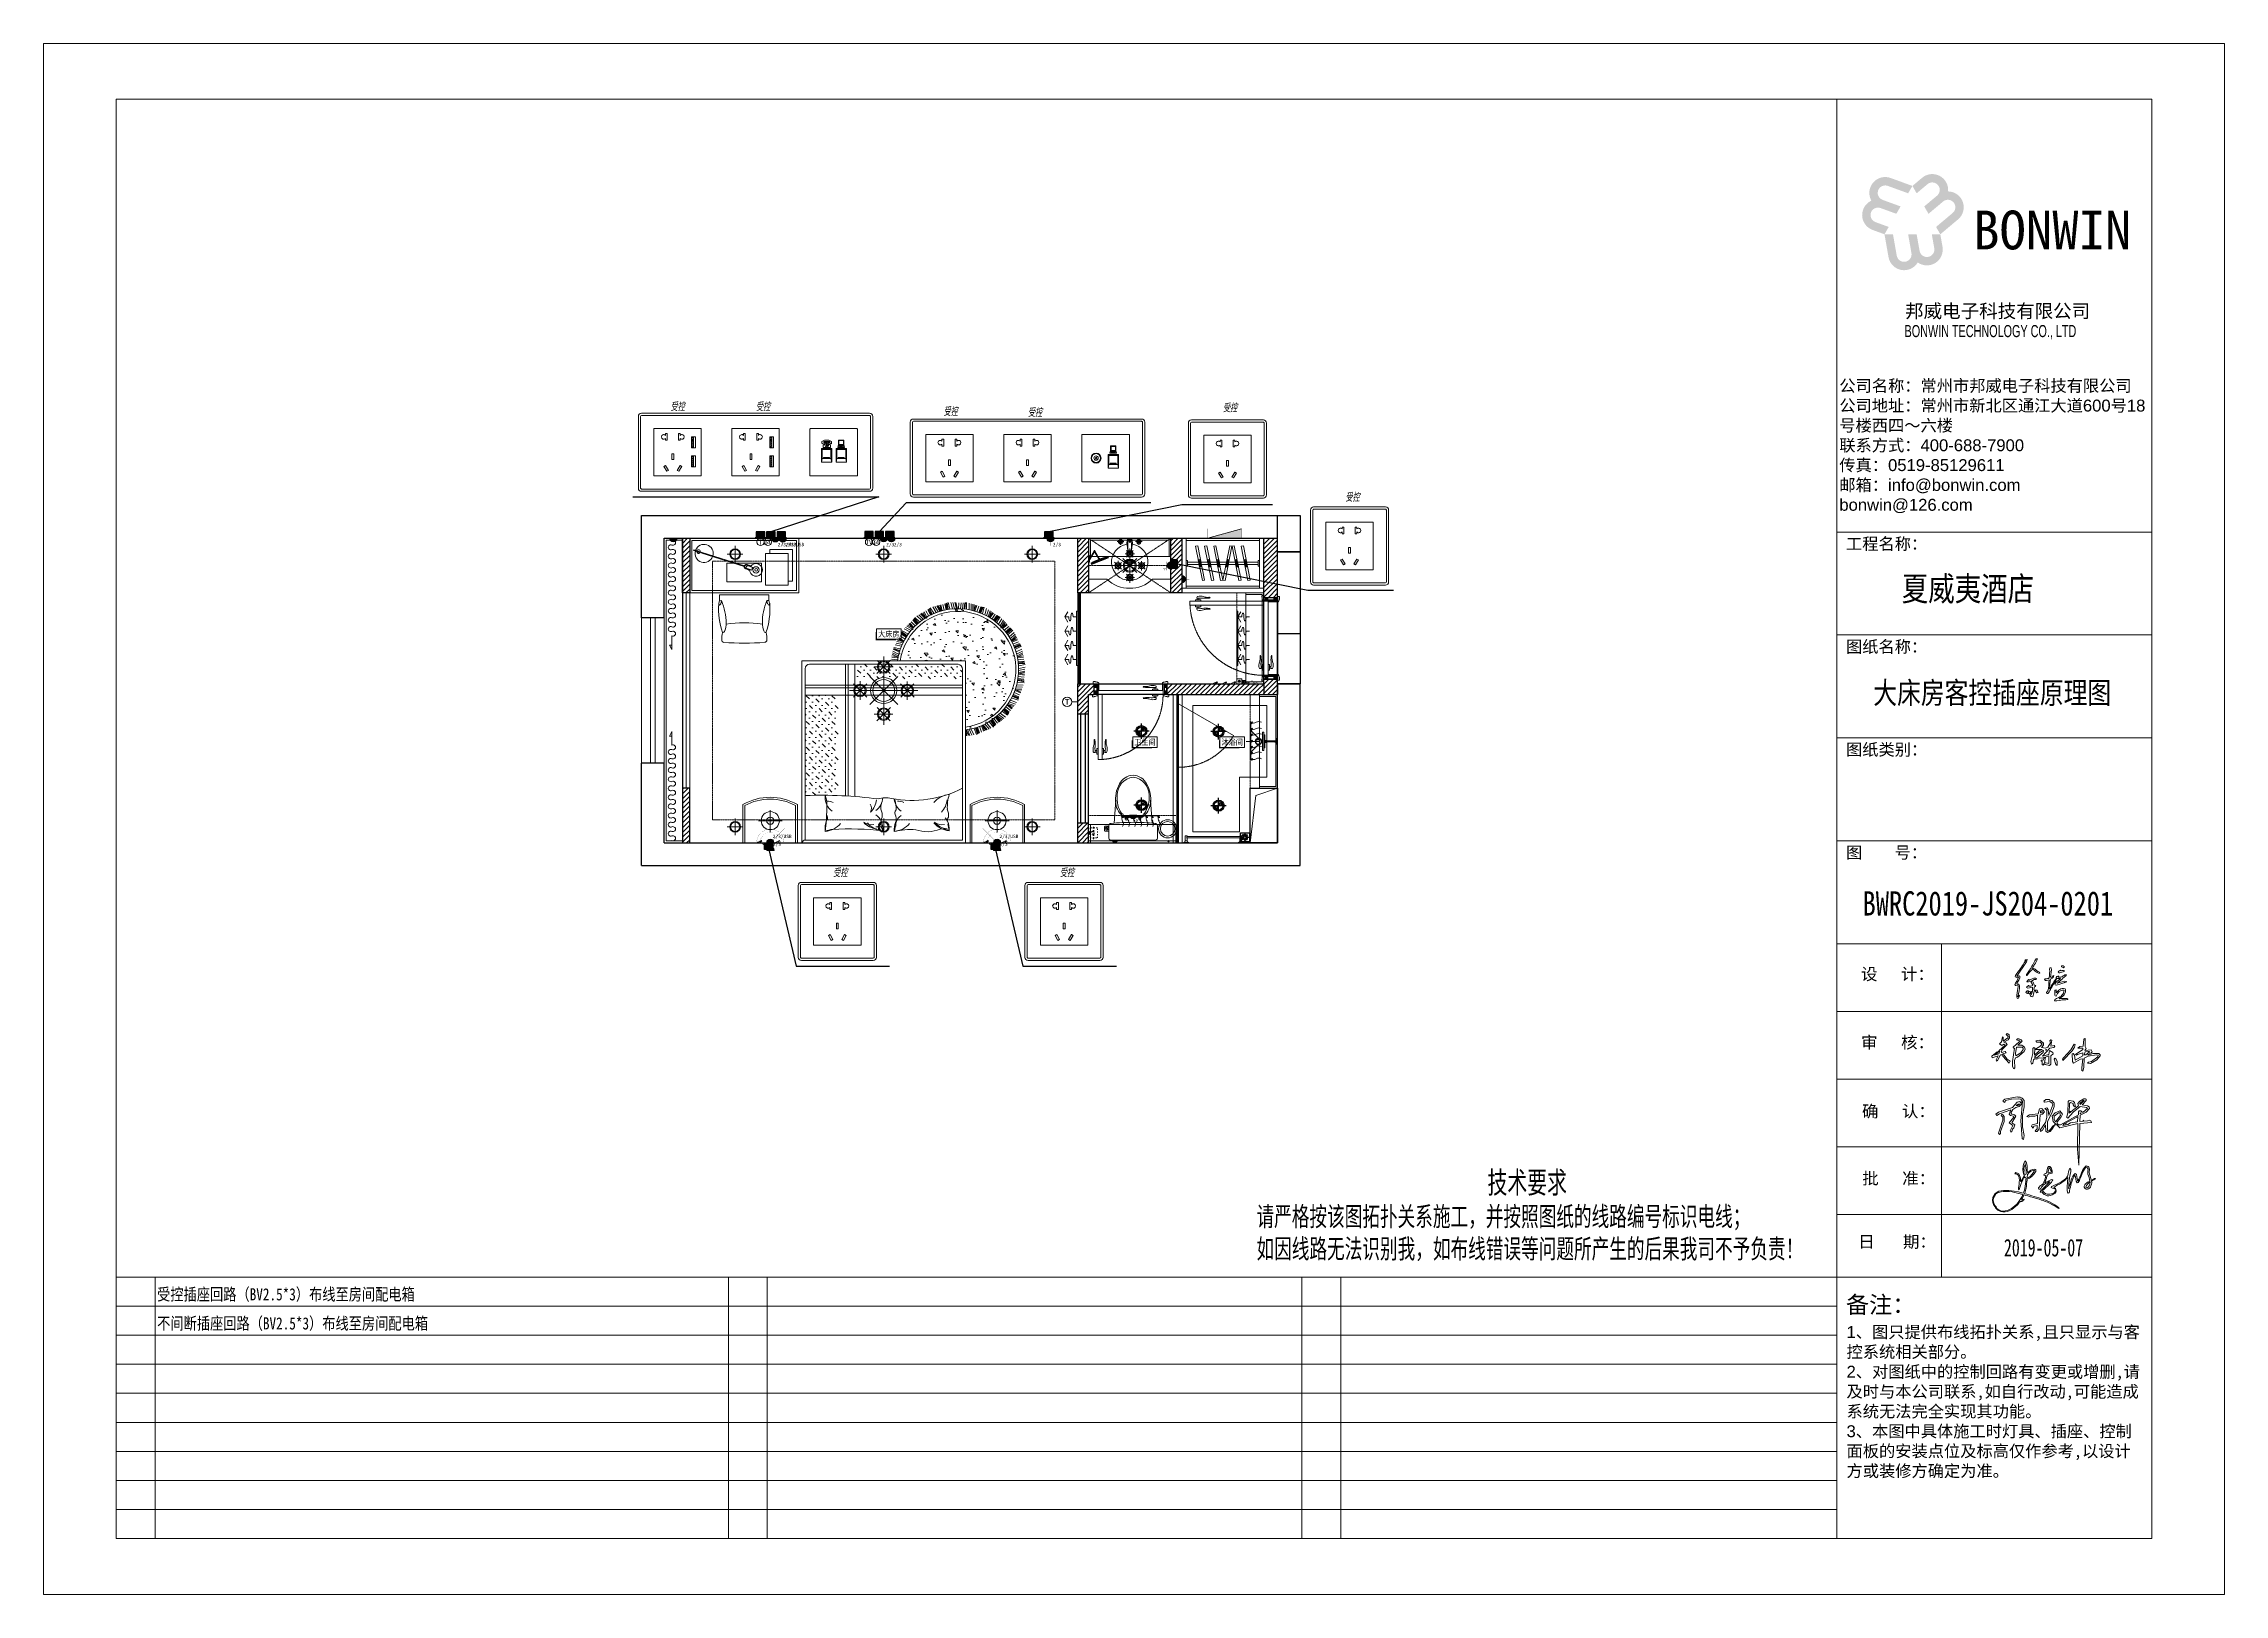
# Model space of a CAD drawing. Header units: millimetres. Extents: x 130143 to 328923, y 19139 to 134795.
# Drawn here: x 130143 to 166143, y 19139 to 44739 of the extents above; entities that cross this region are included whole.
import ezdxf
from ezdxf.enums import TextEntityAlignment as Align

# ---------------------------------------------------------------- set-up
doc = ezdxf.new("R2010")
doc.units = ezdxf.units.MM
doc.header["$LTSCALE"] = 10
for name, pattern in [('ACAD_ISO03W100', [30, 12, -18]), ('DASH', [8.89, 6.35, -2.54]), ('DASHDOT2', [12.7, 6.35, -3.175, 0, -3.175]), ('DASHED2', [0.375, 0.25, -0.125]), ('DOTE', [61.468, 50.8, -5.08, 0.508, -5.08]), ('HIDDEN', [9.525, 6.35, -3.175])]:
    doc.linetypes.add(name, pattern=pattern)
doc.layers.get('Defpoints').update_dxf_attribs({"color": 250})
for name, color, linetype in [('EM-开关插座(0.12)-DOM', 61, 'Continuous'), ('T★★05-天花灯具', 4, 'Continuous'), ('WALL_NEW【新建墙体】', 4, 'Continuous'), ('WALL_REMOVE【拆除墙体】', 6, 'Continuous'), ('WALL【墙体】', 7, 'Continuous'), ('图层5', 251, 'Continuous'), ('屋面', 4, 'Continuous'), ('新建墙体图', 255, 'Continuous')]:
    doc.layers.add(name, color=color, linetype=linetype)
for name, color, linetype, lineweight in [('FC-Doorsill【门槛线】', 8, 'Continuous', 0), ('FC-Material【地坪分割线】', 138, 'Continuous', 0), ('FF-ART【装饰、挂画】', 120, 'Continuous', 0), ('FF-Curtain【平面窗帘】', 32, 'Continuous', 0), ('FF-Door【门】', 51, 'Continuous', 0), ('FF-FIXT【洁具】', 31, 'Continuous', 0), ('FF-MT【门套】', 20, 'Continuous', 0), ('FF-Socket【电气】', 124, 'Continuous', 0), ('FF-Text【平面文字】', 2, 'Continuous', 0), ('FF-Win【窗】', 132, 'Continuous', 0), ('FF-【活动成品家具】', 51, 'Continuous', 0), ('Fine【细线】', 250, 'Continuous', 0), ('RC-Lamplight【灯带】', 205, 'DASHDOT2', 0), ('RC-Lamps【天花灯具】', 2, 'Continuous', 0), ('RC-Modelling【天花造型】', 30, 'Continuous', 0), ('邦威智能化', 7, 'Continuous', 18)]:
    doc.layers.add(name, color=color, linetype=linetype, lineweight=lineweight)
doc.styles.add('ar', font='arial.ttf')
doc.styles.get("Standard").update_dxf_attribs({"font": 'arial.ttf'})
doc.styles.add('仿宋体', font='', dxfattribs={"width": 0.8})
doc.styles.add('宋体', font='', dxfattribs={"width": 0.8})
doc.styles.add('文字', font='')
doc.styles.add('标准', font='', dxfattribs={"width": 0.667})
doc.styles.get('仿宋体').set_extended_font_data('宋体')
doc.styles.get('宋体').set_extended_font_data('SimSun')
doc.styles.get('文字').set_extended_font_data('SimSun')
doc.styles.get('标准').set_extended_font_data('仿宋_gb2312')
pattern_1 = [(45, (119597.695, 58434.603), (-39.77476, 39.77476), [])]

msp = doc.modelspace()

# ---------------------------------------------------------------- texts
at = {"layer": '邦威智能化', "lineweight": 0, "char_height": 126, "width": 440.6408527, "attachment_point": 1, "style": '标准'}
for insert in [(140495.92301, 38812.91362), (141904.9588, 38812.91362), (145001.47035, 38732.91732), (146394.88268, 38716.43224), (149614.46759, 38793.20258), (151635.48544, 37317.71498), (143179.97751, 31118.87457), (146922.84429, 31118.87457)]:
    msp.add_mtext('{\\fSimSun|b0|i1|c134|p49;\\C1;受控}', dxfattribs=dict(at, insert=insert))
at = {"layer": '邦威智能化', "style": '仿宋体'}
for s, insert, char_height, width, attachment_point in [('夏威夷酒店', (160818.52952, 35494.83296, 0), 400, 4650.6666667, 7), ('大床房客控插座原理图', (160347.19223, 33801.97389, 0), 360, 7293.6, 7), ('{\\W0.667;\\C1;技术要求}', (153979.11473, 26118.9869, 0), 360, 23665.1200677, 1), ('{\\W0.667;\\C1;请严格按该图拓扑关系施工，并按照图纸的线路编号标识电线；\\P如因线路无法识别我，如布线错误等问题所产生的后果我司不予负责！}', (150165.73228, 25538.70575, 0), 320, 23665.1200677, 1), ('受控插座回路（BV2.5*3）布线至房间配电箱', (132017.31296, 23966.58162, 0), 200, 6616, 7), ('不间断插座回路（BV2.5*3）布线至房间配电箱 ', (132017.31296, 23486.58162, 0), 200, 6978.6666667, 7)]:
    msp.add_mtext(s, dxfattribs=dict(at, insert=insert, char_height=char_height, width=width, attachment_point=attachment_point))
at = {"layer": '邦威智能化', "color": 0, "insert": (160170.7145, 30339.13315, 0), "char_height": 400, "width": 6746.6666667, "attachment_point": 7, "style": '仿宋体'}
msp.add_mtext('BWRC2019-JS204-0201', dxfattribs=at)
at = {"layer": '邦威智能化', "color": 0, "linetype": 'Continuous', "lineweight": 25, "insert": (162504.22909, 25006.32649, 0), "char_height": 288, "width": 20715.6018739, "attachment_point": 1, "style": '标准'}
msp.add_mtext('{\\fSimSun|b0|i0|c134|p49;2019-05-07}', dxfattribs=at)

# ---------------------------------------------------------------- blocks, each defined once
blk = doc.blocks.new('图框')
h = blk.add_hatch(color=5)
h.dxf.hatch_style = 1
h.paths.add_polyline_path([(36461, -1029), (36261, -1197), (36348, -1349), (36572, -1161, -1), (36770, -1397), (36505, -1620), (36593, -1772), (36894, -1519, -1), (37092, -1755), (36749, -2043), (36837, -2195), (37203, -1887, 0.696307), (36997, -1310, 0.6707)])
h.paths.add_polyline_path([(36837, -2195), (36661, -2195), (36712, -2483, -1), (36409, -2536), (36348, -2195), (36173, -2195), (36241, -2583, -1), (35938, -2636), (35860, -2195), (35685, -2195), (35768, -2666, 0.696307), (36371, -2776, 0.6707), (36882, -2453)])
h.paths.add_polyline_path([(35646, -1485, -1), (35752, -1196), (36173, -1349), (36261, -1197), (35811, -1033, 0.696307), (35414, -1501, 0.6707), (35439, -2105), (35685, -2195), (35772, -2043), (35498, -1943, -1), (35603, -1653), (35929, -1772), (36017, -1620)])
for p, q in [((34698, 590), (34698, -29110)), ((41198, -2583), (41198, -8983)), ((34698, -8340), (41198, -8340)), ((34698, -10463), (41198, -10463)), ((34698, -12587), (41198, -12587)), ((34698, -14710), (41198, -14710)), ((34698, -16833), (41198, -16833)), ((36860, -16833), (36860, -23716)), ((34698, -18230), (41198, -18230)), ((34698, -19626), (41198, -19626)), ((34698, -21023), (41198, -21023)), ((34698, -22419), (41198, -22419)), ((34698, -23716), (41198, -23716))]:
    blk.add_line(p, q)
for points in [[(-2302, 1740), (42698, 1740), (42698, -30260), (-2302, -30260)], [(-802, 590), (41198, 590), (41198, -29110), (-802, -29110)]]:
    blk.add_lwpolyline(points, close=True)
for s, height, p in [('工程名称：', 245.7, (34890, -8704)), ('图纸名称：', 245.7, (34890, -10827)), ('图纸类别：', 245.7, (34890, -12950)), ('图       号：', 245.7, (34890, -15074)), ('备注：', 350, (34890, -24456))]:
    blk.add_text(s, height=height).set_placement(p)
for s, p, p2 in [('设     计：', (35200, -17583), (36706, -17583)), ('审     核：', (35201, -18992), (36708, -18992)), ('确     认：', (35219, -20414), (36725, -20414)), ('批     准：', (35225, -21799), (36731, -21799)), ('日      期：', (35143, -23106), (36745, -23106))]:
    blk.add_text(s, height=245.7).set_placement(p, p2, align=Align.ALIGNED)
at = {"attachment_point": 1}
for s, width, insert, char_height in [('{\\fSimHei|b1|i0|c0|p49;\\C5;BONWIN}', 3084.57, (37514, -1706), 800), ('{\\fSimSun|b1|i0|c134|p2;邦威电子科技有限公司}', 5483.58, (36110, -3637), 280), ('{\\fﾷￂￋￎ_gb2312|b0|i0|c134|p49;\\W0.667;BONWIN TECHNOLOGY CO., LTD}', 5483.58, (36099, -4067), 250), ('{\\fSimSun|b0|i0|c134|p2;公司名称：常州市邦威电子科技有限公司\\P公司地址：常州市新北区通江大道}600{\\fSimSun|b0|i0|c134|p2;号}18{\\fSimSun|b0|i0|c134|p2;号楼西四～六楼\\P联系方式：}400-688-7900{\\fSimSun|b0|i0|c134|p2;\u3000\u3000\\P传真：}0519-85129611\\P{\\fSimSun|b0|i0|c134|p2;邮箱：}info@bonwin.com{\\fSimSun|b0|i0|c134|p2;\u3000\u3000}bonwin@126.com', 6387.17, (34753, -5197), 245.65), ('1{\\fSimSun|b0|i0|c134|p2;、图只提供布线拓扑关系,且只显示与客\\P控系统相关部分。\\P}2{\\fSimSun|b0|i0|c134|p2;、对图纸中的控制回路有变更或增删,请\\P及时与本公司联系,如自行改动,可能造成\\P系统无法完全实现其功能。\\P}3{\\fSimSun|b0|i0|c134|p2;、本图中具体施工时灯具、插座、控制\\P面板的安装点位及标高仅作参考,以设计\\P方或装修方确定为准。}', 16746.57, (34902, -24723), 245.65)]:
    blk.add_mtext_dynamic_manual_height_columns(s, width=width, gutter_width=1228, heights=[0], dxfattribs=dict(at, insert=insert, char_height=char_height))
blk = doc.blocks.new('zzh')
at = {"linetype": 'Continuous', "elevation": 9684500}
for points in [[(457.5, 1003.3), (456.5, 1004.3), (451.5, 1003.3), (441.5, 992.3), (412.5, 982.3), (407.5, 978.3), (409.5, 975.3), (414.5, 979.3), (438.5, 987.3), (434.5, 978.3), (437.5, 975.3), (443.5, 974.3), (444.5, 972.3), (434.5, 960.3), (442.5, 955.3), (436.5, 944.3), (438.5, 941.3), (440.5, 942.3), (441.5, 947.3), (444.5, 950.3), (446.5, 956.3), (440.5, 960.3), (448.5, 974.3), (445.5, 977.3), (440.5, 978.3), (438.5, 981.3), (442.5, 988.3), (448.5, 992.3), (455.5, 994.3), (459.5, 998.3), (459.5, 1001.3), (457.5, 1003.3)], [(452.5, 1013.3), (451.5, 1014.3), (425.5, 1009.3), (422.5, 1006.3), (422.5, 1004.3), (425.5, 1002.3), (427.5, 1006.3), (439.5, 1009.3), (454.5, 1010.3), (458.5, 1009.3), (462.5, 1004.3), (458.5, 964.3), (461.5, 928.3), (464.5, 926.3), (465.5, 934.3), (462.5, 952.3), (462.5, 975.3), (465.5, 993.3), (465.5, 1006.3), (461.5, 1011.3), (457.5, 1013.3), (452.5, 1013.3)], [(453.5, 999.3), (456.5, 999.3), (451.5, 995.3), (449.5, 996.3), (453.5, 999.3)], [(460.5, 1003.3), (459.5, 1004.3), (459.5, 1002.3), (460.5, 1003.3)], [(502.5, 989.3), (501.5, 990.3), (497.5, 989.3), (494.5, 979.3), (476.5, 977.3), (471.5, 973.3), (474.5, 972.3), (478.5, 974.3), (487.5, 974.3), (493.5, 976.3), (493.5, 959.3), (482.5, 956.3), (480.5, 953.3), (484.5, 949.3), (485.5, 953.3), (492.5, 955.3), (492.5, 948.3), (488.5, 944.3), (489.5, 942.3), (492.5, 942.3), (496.5, 948.3), (498.5, 977.3), (503.5, 978.3), (507.5, 983.3), (502.5, 989.3)], [(518.5, 1007.3), (517.5, 1008.3), (510.5, 1008.3), (506.5, 1005.3), (507.5, 1003.3), (518.5, 1004.3), (523.5, 1001.3), (524.5, 997.3), (516.5, 975.3), (515.5, 988.3), (512.5, 991.3), (508.5, 990.3), (512.5, 986.3), (512.5, 971.3), (509.5, 961.3), (498.5, 945.3), (499.5, 942.3), (503.5, 945.3), (509.5, 956.3), (510.5, 943.3), (513.5, 940.3), (519.5, 942.3), (524.5, 949.3), (523.5, 951.3), (517.5, 944.3), (515.5, 943.3), (513.5, 945.3), (513.5, 962.3), (523.5, 982.3), (527.5, 994.3), (527.5, 1001.3), (522.5, 1006.3), (518.5, 1007.3)], [(593.5, 1009.3), (592.5, 1010.3), (588.5, 1010.3), (580.5, 1005.3), (576.5, 1000.3), (577.5, 995.3), (558.5, 980.3), (559.5, 1000.3), (561.5, 1002.3), (566.5, 1000.3), (566.5, 997.3), (569.5, 993.3), (571.5, 994.3), (569.5, 1002.3), (566.5, 1005.3), (558.5, 1006.3), (556.5, 1004.3), (555.5, 981.3), (553.5, 973.3), (553.5, 971.3), (555.5, 970.3), (566.5, 982.3), (581.5, 994.3), (594.5, 992.3), (596.5, 990.3), (587.5, 982.3), (585.5, 982.3), (582.5, 985.3), (579.5, 985.3), (577.5, 983.3), (577.5, 977.3), (540.5, 956.3), (536.5, 956.3), (533.5, 959.3), (533.5, 962.3), (541.5, 971.3), (544.5, 978.3), (539.5, 985.3), (529.5, 981.3), (523.5, 974.3), (525.5, 963.3), (539.5, 950.3), (576.5, 959.3), (575.5, 906.3), (578.5, 873.3), (580.5, 959.3), (604.5, 961.3), (603.5, 964.3), (599.5, 966.3), (596.5, 964.3), (580.5, 963.3), (581.5, 976.3), (593.5, 982.3), (600.5, 990.3), (599.5, 993.3), (596.5, 995.3), (585.5, 997.3), (593.5, 1006.3), (593.5, 1009.3)], [(587.5, 1006.3), (589.5, 1006.3), (581.5, 998.3), (580.5, 1000.3), (587.5, 1006.3)], [(421.5, 977.3), (419.5, 978.3), (418.5, 975.3), (421.5, 972.3), (421.5, 966.3), (412.5, 939.3), (414.5, 936.3), (416.5, 938.3), (416.5, 942.3), (424.5, 963.3), (424.5, 973.3), (421.5, 977.3)], [(499.5, 985.3), (502.5, 985.3), (502.5, 981.3), (499.5, 981.3), (499.5, 985.3)], [(527.5, 954.3), (526.5, 955.3), (523.5, 952.3), (524.5, 950.3), (527.5, 954.3)], [(536.5, 981.3), (539.5, 981.3), (540.5, 975.3), (530.5, 962.3), (527.5, 967.3), (527.5, 974.3), (536.5, 981.3)], [(529.5, 956.3), (528.5, 957.3), (528.5, 955.3), (529.5, 956.3)], [(574.5, 972.3), (576.5, 973.3), (575.5, 962.3), (561.5, 960.3), (555.5, 957.3), (545.5, 955.3), (548.5, 958.3), (574.5, 972.3)], [(552.5, 958.3), (551.5, 959.3), (551.5, 957.3), (552.5, 958.3)], [(561.5, 983.3), (560.5, 984.3), (560.5, 982.3), (561.5, 983.3)], [(581.5, 981.3), (583.5, 980.3), (581.5, 979.3), (581.5, 981.3)], [(588.5, 965.3), (587.5, 966.3), (587.5, 964.3), (588.5, 965.3)]]:
    blk.add_lwpolyline(points, dxfattribs=at)
blk = doc.blocks.new('zcw')
at = {"linetype": 'Continuous', "elevation": 9684500}
for points in [[(448, 1160), (447, 1161), (445, 1159), (449, 1155), (448, 1152), (439, 1145), (439, 1153), (437, 1154), (435, 1144), (431, 1140), (436, 1136), (440, 1139), (443, 1137), (430, 1125), (432, 1123), (430, 1119), (421, 1116), (428, 1122), (426, 1123), (415, 1114), (416, 1111), (428, 1115), (424, 1107), (425, 1104), (427, 1105), (433, 1117), (437, 1117), (438, 1119), (445, 1121), (443, 1124), (435, 1122), (436, 1127), (447, 1138), (444, 1142), (440, 1143), (449, 1148), (452, 1152), (451, 1158), (448, 1160)], [(472, 1149), (471, 1150), (468, 1150), (466, 1148), (473, 1146), (474, 1144), (472, 1144), (459, 1133), (460, 1131), (462, 1131), (458, 1103), (458, 1093), (461, 1088), (463, 1090), (462, 1105), (464, 1111), (468, 1112), (482, 1124), (484, 1129), (483, 1133), (477, 1137), (469, 1137), (478, 1145), (476, 1148), (472, 1149)], [(466, 1133), (474, 1133), (478, 1133), (480, 1131), (480, 1128), (475, 1121), (465, 1115), (464, 1120), (466, 1133)], [(539, 1147), (537, 1148), (535, 1146), (536, 1142), (531, 1133), (526, 1131), (518, 1132), (522, 1137), (522, 1141), (514, 1147), (506, 1146), (508, 1143), (515, 1143), (519, 1139), (514, 1134), (504, 1128), (519, 1128), (513, 1125), (503, 1116), (504, 1131), (502, 1132), (500, 1130), (500, 1120), (496, 1103), (497, 1098), (500, 1100), (501, 1107), (503, 1109), (508, 1108), (513, 1111), (520, 1110), (524, 1112), (521, 1106), (517, 1106), (517, 1104), (519, 1103), (519, 1097), (521, 1096), (523, 1099), (525, 1097), (534, 1095), (537, 1098), (537, 1115), (542, 1119), (541, 1122), (534, 1126), (533, 1118), (520, 1114), (535, 1131), (543, 1132), (545, 1134), (544, 1136), (537, 1135), (539, 1147)], [(521, 1126), (522, 1126), (521, 1122), (508, 1111), (504, 1111), (504, 1113), (510, 1119), (521, 1126)], [(527, 1128), (528, 1128), (527, 1126), (527, 1128)], [(587, 1138), (585, 1139), (578, 1127), (563, 1111), (561, 1108), (562, 1105), (581, 1125), (586, 1133), (587, 1138)], [(608, 1150), (607, 1151), (605, 1149), (604, 1135), (597, 1134), (593, 1131), (603, 1131), (603, 1128), (588, 1118), (590, 1116), (592, 1118), (603, 1121), (603, 1115), (587, 1106), (586, 1116), (583, 1120), (581, 1119), (582, 1103), (584, 1100), (598, 1108), (603, 1109), (601, 1090), (601, 1085), (603, 1083), (605, 1091), (606, 1110), (614, 1114), (631, 1117), (635, 1116), (634, 1113), (621, 1103), (615, 1102), (613, 1100), (619, 1099), (632, 1107), (639, 1115), (639, 1117), (636, 1120), (624, 1120), (617, 1117), (613, 1117), (620, 1121), (622, 1123), (620, 1127), (607, 1126), (610, 1130), (608, 1134), (608, 1150)], [(430, 1123), (428, 1124), (427, 1123), (430, 1123)], [(440, 1117), (438, 1118), (438, 1114), (451, 1100), (453, 1104), (447, 1108), (440, 1117)], [(531, 1114), (533, 1115), (533, 1099), (524, 1101), (526, 1112), (531, 1114)], [(547, 1109), (545, 1110), (544, 1108), (547, 1097), (550, 1095), (550, 1104), (547, 1109)], [(614, 1124), (616, 1124), (617, 1123), (609, 1117), (606, 1117), (608, 1123), (614, 1124)]]:
    blk.add_lwpolyline(points, dxfattribs=at)
blk = doc.blocks.new('hlw_3_1600_250')
for p, q in [((-0.5, 0.078125), (0.5, 0.078125)), ((-0.5, -0.078125), (0.5, -0.078125))]:
    blk.add_line(p, q)
at = {"linetype": 'HIDDEN', "ltscale": 15}
for p, q in [((-0.5, 0.015625), (0.5, 0.015625)), ((-0.5, -0.015625), (0.5, -0.015625))]:
    blk.add_line(p, q, dxfattribs=at)
blk = doc.blocks.new('马桶平面15')
at = {"color": 251}
for p, q in [((-164, 735), (-188, 735)), ((-182, 735), (-182, 743)), ((-176, 735), (-176, 743)), ((-169, 743), (-169, 735))]:
    blk.add_line(p, q, dxfattribs=at)
for points in [[(-171, 715, 0.288575), (-153, 725, 0.464141), (-159, 735), (-164, 735), (-164, 743), (-188, 743), (-188, 743), (-188, 735), (-193, 735, 0.464141), (-199, 725, 0.288575), (-181, 715)], [(-62, 463), (-62, 484, -1), (-38, 484), (-38, 481)], [(110, 463), (110, 484, 1), (86, 484), (86, 481)], [(27, 460), (122, 460), (139, 427), (147, 427, -0.17108), (199, 221, -0.383832), (24, 21, -0.383832), (-151, 221, -0.17108), (-99, 427), (-90, 427), (-74, 460), (122, 460)]]:
    blk.add_lwpolyline(points, format="xyb", dxfattribs=at)
for points in [[(-243, 617), (-243, 562), (-280, 562, -0.414214), (-290, 572), (-290, 607, -0.414214), (-280, 617)], [(-243, 617), (-243, 562), (-256, 562, -0.414214), (-266, 572), (-266, 607, -0.414214), (-256, 617)], [(-54, 476), (-54, 470, 0.414214), (-49, 465), (-39, 465, 0.58538), (-38, 470), (-38, 476, 0.58538), (-39, 481), (-49, 481, 0.414214)], [(103, 476), (103, 470, -0.414214), (98, 465), (87, 465, -0.58538), (87, 470), (87, 476, -0.58538), (87, 481), (98, 481, -0.414214)]]:
    blk.add_lwpolyline(points, format="xyb", close=True, dxfattribs=at)
for points in [[(24, 519, -0.023855), (-217, 531, -0.42765), (-243, 555), (-243, 695, -0.382307), (-220, 715), (24, 715), (269, 715, -0.382307), (291, 695), (291, 555, -0.42765), (265, 531, -0.023855)], [(24, 0, -0.272339), (-125, 96, -0.163159), (-167, 310, -0.20934), (-78, 461), (24, 461), (127, 461, -0.20934), (215, 310, -0.163159), (173, 96, -0.272339)]]:
    blk.add_lwpolyline(points, format="xyb", close=True)
for points in [[(-184, 528), (-167, 276)], [(233, 528), (215, 276)]]:
    blk.add_lwpolyline(points)
for centre, radius, start, end in [((-185, 756), 31.4, 242.8818, 319.142), ((-174, 774), 53.1, 240.7977, 292.8926), ((-263, 600), 28.1, 165.5916, 262.7603), ((-268, 612), 22.8, 193.4235, 273.8412), ((-232, 638), 46.4, 221.9148, 256.4413), ((181, 814), 493, 204.8643, 210.765)]:
    blk.add_arc(centre, radius, start, end, dxfattribs=at)
blk = doc.blocks.new('花洒平面')
at = {"color": 8}
for p, q in [((-23, 198), (-123, 298)), ((0, 208), (0, 346)), ((23, 198), (123, 298)), ((100, 150), (-100, 150)), ((11, 121), (-11, 121)), ((10, 139), (-10, 139)), ((10, 133), (-9, 133)), ((-9, 12), (8, 12)), ((8, 138), (-8, 138)), ((-7, 32), (6, 32)), ((6, 119), (-6, 119))]:
    blk.add_line(p, q, dxfattribs=at)
blk.add_lwpolyline([(11, 131, 0.992115), (11, 133), (10, 133, 0.130917), (8, 138), (10, 138, 0.413995), (10, 139), (71, 139), (71, 150), (100, 150), (100, 165), (-100, 165), (-100, 150), (-71, 150), (-71, 139), (-10, 139, 0.413995), (-9, 138), (-8, 138, 0.130917), (-9, 133), (-11, 133, 0.992115), (-11, 131, 0.003958), (-11, 131, 0.080962), (-11, 121, 1), (-11, 119), (-6, 119), (-6, 32), (-7, 32, 0.414214), (-9, 30), (-9, 12), (-21, 12, 0.261972), (-31, 7), (-31, 0), (31, 0), (31, 7, 0.261972), (21, 12), (8, 12), (8, 30, 0.414214), (6, 32), (6, 32), (6, 119), (11, 119, 1), (11, 121, 0.080962), (11, 131)], format="xyb")
blk.add_lwpolyline([(8, 30, -0.375464), (3, 29, 0.238002), (-3, 29, -0.375464), (-9, 30)], format="xyb", dxfattribs=at)
for radius in [35, 30]:
    blk.add_circle((0, 210), radius, dxfattribs=at)
blk = doc.blocks.new('tasklight')
at = {"color": 251}
for p, q in [((-25, 96), (440, 243)), ((458, 270), (496, 282)), ((459, 266), (497, 278)), ((475, 265), (527, 282)), ((484, 237), (536, 253)), ((488, 282), (493, 284)), ((489, 280), (488, 282)), ((492, 271), (490, 275)), ((493, 282), (493, 284)), ((496, 272), (495, 277)), ((497, 278), (496, 282)), ((501, 242), (502, 237)), ((505, 243), (507, 239)), ((-116, 68), (-71, 82)), ((-113, 60), (-116, 68)), ((-113, 60), (-68, 74)), ((-96, 72), (-24, 94)), ((-95, 68), (-96, 72)), ((-95, 68), (-23, 91)), ((-72, 85), (-56, 90)), ((-71, 82), (-72, 85)), ((-56, 87), (-71, 82)), ((-71, 82), (-70, 80)), ((-69, 76), (-68, 74)), ((-67, 81), (-68, 83)), ((-58, 84), (-58, 86)), ((-56, 87), (-56, 90)), ((-23, 89), (-25, 96)), ((-23, 89), (443, 235)), ((471, 227), (509, 239)), ((473, 223), (511, 235)), ((504, 230), (509, 232)), ((504, 232), (504, 230)), ((508, 234), (509, 232)), ((509, 239), (511, 235))]:
    blk.add_line(p, q, dxfattribs=at)
for radius in [35, 15]:
    blk.add_circle((572, 280), radius, dxfattribs=at)
for centre, radius, start, end in [((465, 246), 25, 107.4853, 287.4853), ((465, 246), 20, 107.4853, 287.4853), ((479, 251), 15, 107.4853, 287.4853), ((572, 280), 70, 209.8589, 185.1116), ((572, 280), 45, 178.014, 216.9565), ((0, 100), 100, 19.7777, 195.1928), ((0, 100), 100, 199.7777, 15.1928), ((-62, 80), 20, 209.0222, 185.9483)]:
    blk.add_arc(centre, radius, start, end, dxfattribs=at)
blk = doc.blocks.new('海龙_04090929')
at = {"color": 0, "linetype": 'ByBlock'}
for p, q in [((-279, -136, 0), (-271, -110, 0)), ((-271, -110, 0), (-271, -45, 0)), ((271, -45, 0), (-271, -45, 0)), ((-271, -110, 0), (-250, -109, 0)), ((-271, -110, 0), (-250, -109, 0)), ((-250, -109, 0), (-258, -144, 0)), ((-250, -109, 0), (-258, -144, 0)), ((250, -109, 0), (258, -144, 0)), ((271, -109, 0), (250, -109, 0)), ((250, -109, 0), (258, -144, 0)), ((271, -109, 0), (250, -109, 0)), ((271, -109, 0), (271, -45, 0)), ((279, -135, 0), (271, -109, 0))]:
    blk.add_line(p, q, dxfattribs=at)
at = {"ltscale": 500}
blk.add_lwpolyline([(600, 577), (600, -23), (-600, -23), (-600, 577)], close=True, dxfattribs=at)
at = {"color": 251}
for points in [[(575, 552), (575, 2), (-575, 2), (-575, 552)], [(-190, 305), (190, 305), (190, 98), (-190, 98)], [(484, 61), (234, 61), (234, 411), (484, 411)]]:
    blk.add_lwpolyline(points, close=True, dxfattribs=at)
blk.add_lwpolyline([(281, 411), (281, 454), (531, 454), (531, 104), (484, 104)], dxfattribs=at)
at = {"color": 0, "linetype": 'ByBlock'}
for centre, radius, start, end in [((490, -202, 0), 773, 175.8034, 199.5327), ((-255, -145, 0), 25.4, 158.9901, 180.625), ((-255, -145, 0), 25.4, 180.625, 200.6267), ((-255, -145, 0), 25.4, 180.625, 200.6267), ((-273, -152, 0), 6.35, 200.6267, 296.646), ((-273, -152, 0), 6.35, 200.6267, 296.646), ((-282, -135, 0), 25.4, 296.646, 338.2826), ((-282, -135, 0), 25.4, 296.646, 338.2826), ((-825, -356, 0), 626, 359.8413, 23.2355), ((-825, -356, 0), 626, 359.8413, 23.2355), ((826, -354, 0), 626, 156.949, 180.3432), ((826, -354, 0), 626, 156.949, 180.3432), ((-490, -204, 0), 773, 340.6518, 4.3811), ((282, -134, 0), 25.4, 201.9019, 243.5385), ((282, -134, 0), 25.4, 201.9019, 243.5385), ((273, -151, 0), 6.35, 243.5385, 339.5578), ((273, -151, 0), 6.35, 243.5385, 339.5578), ((256, -144, 0), 25.4, 359.5595, 21.1944), ((256, -144, 0), 25.4, 339.5578, 359.5595), ((256, -144, 0), 25.4, 339.5578, 359.5595), ((134, -546, 0), 382, 167.1139, 179.4864), ((-240, -435, 0), 25.4, 273.3566, 346.6742), ((-240, -435, 0), 25.4, 273.3566, 346.6742), ((-411, -361, 0), 212, 337.8885, 0.9101), ((-411, -361, 0), 212, 337.8885, 0.9101), ((2, -1560, 0), 1208, 80.5641, 99.6204), ((2, -1560, 0), 1208, 80.5641, 99.6204), ((412, -360, 0), 212, 179.2744, 202.296), ((412, -360, 0), 212, 179.2744, 202.296), ((241, -435, 0), 25.4, 193.5103, 266.8279), ((241, -435, 0), 25.4, 193.5103, 266.8279), ((-132, -546, 0), 382, 0.6981, 13.0706), ((-222, -543, 0), 25.4, 179.5077, 265.2204), ((-3, 2077, 0), 2654, 265.2204, 274.9641), ((224, -542, 0), 25.4, 274.9641, 0.6768)]:
    blk.add_arc(centre, radius, start, end, dxfattribs=at)
at = {"color": 251, "extrusion": (-2.32109e-12, 1.27568e-12, -1), "zscale": -1, "rotation": 180.1031689503808}
blk.add_blockref('tasklight', (441, 511, 0), dxfattribs=at)
blk = doc.blocks.new('1800平10108344')
h = blk.add_hatch()
h.set_pattern_fill('MUDST', color=8, scale=200, angle=45, style=0)
h.set_pattern_definition([(45, (-6314.967, -6597.646), (35.35534, 106.06602), [50, -50, 0, -50, 0, -50])])
h.paths.add_polyline_path([(815, -644, 0.325595), (865, -587), (865, -482), (-323, -482), (-323, -644)])
h.paths.add_polyline_path([(-505, 803, -0.019127), (-869, 803), (-869, -300), (-505, -300)])
h = blk.add_hatch()
h.set_pattern_fill('AR-CONC', color=8, scale=40, style=0)
h.set_pattern_definition([(50, (-6066.9, -21172.5), (286.904, -25.1009), [30, -330]), (355, (-6066.9, -21172.5), (-55.5005, 300.877), [24, -264]), (100.4514, (-6043, -21174.58), (231.4038, 275.7758), [25.496, -280.457]), (46.1842, (-6066.9, -21092.5), (426.8964, -66.2076), [45, -495]), (96.6356, (-6031.33, -21098), (373.865, 389.647), [38.244, -420.685]), (351.1842, (-6066.9, -21092.5), (373.865, 389.6474), [36, -396]), (21, (-6026.9, -21112.5), (238.7628, -161.0476), [30, -330]), (326, (-6026.9, -21112.5), (97.326, 290.06), [24, -264]), (71.4514, (-6007, -21125.9), (336.089, 129.0122), [25.496, -280.457]), (37.5, (-6066.9, -21172.49), (4.86394, 133.15754), [0, -260.8, 0, -268, 0, -265]), (7.5, (-6066.9, -21172.49), (105.2278, 157.7647), [0, -152.8, 0, -254.8, 0, -101]), (327.5, (-6156.1, -21172.49), (213.52897, -9.02195), [0, -100, 0, -312, 0, -414]), (317.5, (-6196.1, -21172.49), (233.2745, 40.042), [0, -130, 0, -207.2, 0, -294])])
h.paths.add_polyline_path([(896, -678), (148, -678, 2.020977), (896, 81)])
at = {"ltscale": 300}
for p, q in [((-1554, 1322), (1546, 1322)), ((-904, -678), (-904, 1322)), ((896, -678), (896, 1322)), ((-904, -678), (896, -678))]:
    blk.add_line(p, q, dxfattribs=at)
at = {"color": 8}
for p, q in [((-1252, 1203), (-1252, 963)), ((1243, 1203), (1243, 963)), ((-1383, 1083), (-1123, 1083)), ((1375, 1083), (1114, 1083)), ((-424, 807), (-424, -644)), ((-394, 809), (-394, -644)), ((-323, 814), (-323, -644)), ((900, 146), (896, 79)), ((904, 79), (932, 144)), ((911, 146), (907, 80)), ((917, 77), (945, 142)), ((937, 74), (966, 139)), ((960, 71), (989, 136)), ((990, 66), (1018, 132)), ((1028, 126), (1008, 61)), ((1034, 122), (1012, 59)), ((1043, 119), (1020, 57)), ((1051, 113), (1029, 50)), ((1071, 104), (1049, 41)), ((1093, 95), (1071, 32)), ((1079, 29), (1124, 85)), ((1104, 92), (1082, 30)), ((1091, 24), (1136, 79)), ((1110, 15), (1155, 71)), ((1131, 6), (1176, 62)), ((1159, -6), (1204, 50)), ((1211, 41), (1175, -16)), ((1216, 36), (1178, -19)), ((1224, 31), (1185, -23)), ((1230, 22), (1192, -32)), ((1247, 8), (1209, -46)), ((1266, -6), (1228, -61)), ((1234, -66), (1293, -24)), ((1276, -12), (1238, -66)), ((1244, -74), (1303, -33)), ((1261, -87), (1319, -46)), ((1278, -102), (1337, -61)), ((1302, -121), (1360, -80)), ((1365, -90), (1315, -135)), ((1368, -96), (1317, -139)), ((1374, -103), (1322, -145)), ((1378, -113), (1326, -155)), ((1390, -131), (1339, -173)), ((1405, -150), (1353, -192)), ((1358, -199), (1426, -175)), ((1413, -158), (1361, -200)), ((1366, -210), (1433, -186)), ((1378, -227), (1445, -203)), ((1391, -246), (1458, -222)), ((865, -300), (-869, -300)), ((865, -381), (-869, -381)), ((865, -411), (-869, -411)), ((1408, -270), (1476, -246)), ((1478, -257), (1417, -287)), ((1479, -265), (1418, -292)), ((1483, -273), (1422, -299)), ((1483, -283), (1423, -310)), ((1491, -304), (1430, -331)), ((1500, -326), (1439, -353)), ((1442, -361), (1513, -356)), ((1505, -336), (1444, -363)), ((1446, -373), (1517, -368)), ((1453, -393), (1524, -388)), ((1461, -415), (1532, -410)), ((1471, -443), (1542, -438)), ((1541, -449), (1474, -462)), ((1540, -457), (1474, -466)), ((1540, -476), (1474, -485)), ((1542, -466), (1476, -474)), ((81, -698), (147, -689)), ((85, -721), (151, -713)), ((1533, -721), (1467, -713)), ((1537, -698), (1471, -689)), ((1541, -498), (1475, -507)), ((1542, -676), (1476, -667)), ((1544, -522), (1478, -531)), ((1478, -539), (1549, -554)), ((1479, -552), (1549, -567)), ((1546, -532), (1480, -542)), ((1481, -573), (1551, -588)), ((1547, -667), (1481, -658)), ((1482, -596), (1552, -611)), ((1547, -658), (1482, -649)), ((1550, -651), (1483, -645)), ((1484, -626), (1554, -640)), ((86, -733), (151, -724)), ((153, -721), (89, -754)), ((155, -734), (92, -766)), ((160, -754), (96, -787)), ((164, -777), (101, -809)), ((107, -808), (169, -791)), ((107, -816), (171, -794)), ((178, -813), (108, -827)), ((191, -839), (121, -854)), ((202, -860), (132, -874)), ((211, -878), (141, -893)), ((217, -890), (147, -905)), ((158, -923), (215, -888)), ((165, -932), (221, -897)), ((177, -953), (233, -918)), ((187, -972), (243, -938)), ((189, -983), (246, -948)), ((194, -990), (250, -955)), ((196, -997), (252, -959)), ((1378, -943), (1430, -991)), ((1389, -922), (1441, -971)), ((1398, -904), (1451, -953)), ((1404, -892), (1457, -941)), ((1466, -922), (1405, -895)), ((1469, -911), (1408, -885)), ((1479, -889), (1418, -863)), ((1490, -870), (1428, -844)), ((1497, -862), (1436, -835)), ((1500, -854), (1439, -828)), ((1504, -848), (1441, -824)), ((1448, -806), (1511, -839)), ((1454, -777), (1517, -809)), ((1459, -754), (1522, -787)), ((1463, -734), (1527, -766)), ((1466, -721), (1529, -754)), ((1533, -733), (1467, -724)), ((263, -975), (199, -1008)), ((283, -997), (220, -1030)), ((299, -1014), (235, -1047)), ((313, -1029), (250, -1062)), ((322, -1039), (259, -1072)), ((274, -1087), (319, -1038)), ((283, -1094), (328, -1045)), ((300, -1110), (345, -1062)), ((315, -1127), (360, -1078)), ((319, -1136), (365, -1088)), ((326, -1142), (371, -1093)), ((330, -1148), (374, -1096)), ((389, -1109), (337, -1157)), ((414, -1124), (362, -1173)), ((434, -1136), (382, -1185)), ((452, -1147), (400, -1196)), ((463, -1154), (411, -1203)), ((430, -1213), (460, -1154)), ((440, -1217), (470, -1158)), ((461, -1229), (491, -1170)), ((480, -1240), (510, -1181)), ((487, -1248), (518, -1189)), ((495, -1252), (525, -1193)), ((501, -1257), (529, -1195)), ((1109, -1185), (1128, -1254)), ((1129, -1173), (1148, -1242)), ((1146, -1162), (1166, -1231)), ((1195, -1212), (1156, -1158)), ((1158, -1155), (1177, -1224)), ((1203, -1205), (1165, -1151)), ((1223, -1192), (1185, -1138)), ((1242, -1180), (1203, -1126)), ((1252, -1178), (1214, -1123)), ((1259, -1172), (1221, -1118)), ((1266, -1169), (1225, -1116)), ((1240, -1104), (1277, -1165)), ((1260, -1082), (1297, -1143)), ((1276, -1065), (1313, -1127)), ((1290, -1050), (1327, -1111)), ((1299, -1041), (1336, -1102)), ((1350, -1086), (1299, -1044)), ((1356, -1076), (1305, -1035)), ((1372, -1058), (1320, -1016)), ((1387, -1042), (1335, -1000)), ((1396, -1037), (1345, -995)), ((1402, -1030), (1350, -988)), ((1407, -1025), (1353, -985)), ((1364, -969), (1417, -1018)), ((546, -1203), (509, -1264)), ((575, -1211), (538, -1272)), ((597, -1218), (560, -1279)), ((617, -1223), (580, -1284)), ((630, -1227), (593, -1288)), ((614, -1293), (627, -1228)), ((625, -1294), (638, -1229)), ((648, -1300), (661, -1234)), ((669, -1306), (682, -1240)), ((678, -1311), (692, -1246)), ((687, -1313), (700, -1248)), ((694, -1316), (704, -1249)), ((723, -1252), (704, -1321)), ((753, -1252), (734, -1321)), ((776, -1252), (757, -1321)), ((797, -1252), (778, -1321)), ((810, -1252), (791, -1321)), ((823, -1318), (818, -1252)), ((847, -1317), (842, -1251)), ((869, -1317), (864, -1251)), ((888, -1319), (883, -1253)), ((896, -1320), (888, -1253)), ((907, -1251), (907, -1322)), ((936, -1243), (936, -1314)), ((958, -1237), (958, -1308)), ((978, -1231), (978, -1303)), ((1011, -1293), (988, -1230)), ((990, -1228), (991, -1299)), ((1021, -1288), (998, -1225)), ((1044, -1280), (1021, -1218)), ((1065, -1274), (1043, -1212)), ((1075, -1275), (1054, -1212)), ((1084, -1271), (1061, -1209)), ((1091, -1270), (1066, -1208)), ((1083, -1200), (1103, -1269))]:
    blk.add_line(p, q, dxfattribs=at)
at = {"ltscale": 300}
for points in [[(-1554, 1322), (-1554, 902, 0.266667), (-954, 902), (-954, 1322)], [(1546, 1322), (1546, 902, -0.266667), (946, 902), (946, 1322)]]:
    blk.add_lwpolyline(points, format="xyb", dxfattribs=at)
at = {"color": 8}
for points in [[(-1534, 1322), (-1534, 914, 0.256108), (-974, 914), (-974, 1322)], [(-899, 1322, 0.39642), (-869, 1294), (-4, 1294), (865, 1294)], [(865, 1294), (865, -587, -0.325595), (815, -644), (-819, -644, -0.382387), (-869, -592), (-869, 1294)], [(1526, 1322), (1526, 914, -0.256108), (966, 914), (966, 1322)], [(865, 723, 0.165988), (82, 835, -0.137674), (-65, 841, -0.042319), (-869, 803)]]:
    blk.add_lwpolyline(points, format="xyb", dxfattribs=at)
for centre, radius in [((-1252, 1080), 99.6), ((-1252, 1080), 39.6), ((1243, 1080), 99.6), ((1243, 1080), 39.6)]:
    blk.add_circle(centre, radius, dxfattribs=at)
for centre, radius, start, end in [((474, 813), 388, 68.2026, 108.9817), ((-341, 1172), 308, 175.3048, 198.6942), ((-455, 820), 194, 126.5711, 185.89), ((-665, 953), 245, 40.4189, 85.9871), ((-535, 1469), 295, 247.5179, 264.267), ((-2263, 936), 1636, 4.8098, 9.1892), ((-1124, 936), 496, 344.0243, 8.7071), ((-2994, 1119), 2362, 357.3905, 358.8876), ((-666, 1043), 44.6, 314.4736, 42.1713), ((-377, 4551), 3380, 266.8134, 276.1602), ((-69, 966), 204, 94.0129, 139.5811), ((-140, 979), 145, 79.826, 125.2666), ((3, 946), 245, 94.0129, 139.5811), ((-236, 946), 96.2, 331.3716, 24.1267), ((-309, 828), 225, 5.3577, 44.1648), ((-207, 1171), 194, 306.5711, 5.89), ((-207, 813), 194, 4.3181, 53.4289), ((142, 1107), 177, 151.7736, 201.6983), ((-189, 1019), 168, 337.017, 7.5368), ((305, 1177), 194, 174.11, 233.4289), ((294, 2034), 856, 257.7438, 273.6284), ((95, 953), 245, 40.4189, 85.9871), ((-245, 1073), 378, 353.4947, 19.1867), ((305, 820), 194, 126.5711, 172.3641), ((174, 996), 54.7, 142.0833, 220.902), ((-197, 940), 330, 343.7954, 3.5554), ((734, 946), 245, 94.0129, 139.5811), ((710, 966), 204, 94.0129, 139.5811), ((638, 979), 145, 79.826, 125.2666), ((641, 1327), 156, 261.5958, 298.9092), ((470, 828), 225, 5.3577, 44.1648), ((523, 1171), 194, 320.9404, 333.7371), ((741, 1073), 45.9, 165.3506, 223.2684), ((541, 1019), 168, 337.017, 7.5368), ((523, 1171), 194, 333.7371, 5.89), ((1213, 1045), 517, 163.6046, 172.3273), ((-385, -968), 1787, 97.8585, 98.4763), ((-665, 1044), 245, 274.0129, 278.3417), ((-649, 1101), 238, 274.4836, 291.935), ((148, 939), 183, 175.2233, 196.23), ((130, 1101), 238, 274.4836, 291.935), ((734, 1037), 245, 220.4189, 265.9871), ((1151, 930), 455, 176.9801, 197.479), ((811, -584), 640, 188.4604, 82.4318)]:
    blk.add_arc(centre, radius, start, end, dxfattribs=at)
at = {"ltscale": 300}
blk.add_arc((811, -584), 670, 188.0791, 82.7724, dxfattribs=at)
blk = doc.blocks.new('DOORBLK101')
blk.add_line((-0.5, 0), (0, 0.866))
at = {"color": 8, "linetype": 'HIDDEN', "ltscale": 10}
blk.add_arc((-0.5, 0), 1, 0, 60, dxfattribs=at)
blk = doc.blocks.new('hlw_3_1200_120')
for p, q in [((-0.5, 0.05), (0.5, 0.05)), ((-0.5, -0.05), (0.5, -0.05))]:
    blk.add_line(p, q)
at = {"linetype": 'HIDDEN', "ltscale": 15}
for p, q in [((-0.5, 0.021), (0.5, 0.021)), ((-0.5, -0.021), (0.5, -0.021))]:
    blk.add_line(p, q, dxfattribs=at)
blk = doc.blocks.new('洗手台40')
at = {"color": 8}
for p, q in [((-31, 245), (-31, 155)), ((231, 300), (158, 300)), ((195, 337), (195, 263)), ((14, 200), (-76, 200)), ((182, 231), (75, 217)), ((221, 225), (75, 217)), ((75, 217), (75, 200)), ((75, 183), (75, 200)), ((221, 175), (75, 183)), ((182, 169), (75, 183)), ((85, 217), (85, 200)), ((85, 183), (85, 200)), ((231, 100), (158, 100)), ((221, 225), (182, 231)), ((221, 175), (182, 169)), ((195, 137), (195, 63)), ((201, 224), (201, 200)), ((201, 176), (201, 200)), ((221, 225), (221, 200)), ((221, 175), (221, 200))]:
    blk.add_line(p, q, dxfattribs=at)
for centre, radius in [((195, 300), 25), ((195, 300), 15), ((-31, 200), 30), ((-31, 200), 20), ((195, 100), 25), ((195, 100), 15)]:
    blk.add_circle(centre, radius, dxfattribs=at)
blk.add_arc((-31, 200), 200, 8.4238, 351.5762)
for centre, start, end in [((194, 201), 350.5252, 189.4748), ((194, 199), 170.5252, 9.4748)]:
    blk.add_arc(centre, 7.19, start, end, dxfattribs=at)
blk = doc.blocks.new('门套线03')
at = {"ltscale": 100}
blk.add_lwpolyline([(60, 0), (60, 20, -0.339185), (57, 23), (42, 23, -0.360475), (39, 20), (29, 20, 0.137802), (14, 15, -0.16589), (3, 12), (3, 9), (0, 9), (0, 0)], format="xyb", close=True, dxfattribs=at)
blk = doc.blocks.new('HL_Door_Hinge')
at = {"color": 0, "linetype": 'DOTE', "ltscale": 0.04}
for p, q in [((-4, 3), (4, 3)), ((0, -1), (0, 7))]:
    blk.add_line(p, q, dxfattribs=at)
at = {"color": 0, "linetype": 'DASH', "ltscale": 5}
for p, q in [((-2, -26), (-2, 1)), ((0, -26), (0, 0)), ((0, -26), (0, 0)), ((2, -26), (2, 1)), ((0, -26), (-2, -26)), ((0, -26), (2, -26))]:
    blk.add_line(p, q, dxfattribs=at)
for radius in [3, 2]:
    blk.add_circle((0, 3), radius, dxfattribs=at)
blk = doc.blocks.new('HL_Door_Seal')
at = {"color": 0}
for p, q in [((5, 0), (-5, 0)), ((-1, 6), (0, 6)), ((-1, 6), (0, 6)), ((-1, 5), (0, 6)), ((-1, 5), (0, 5)), ((-1, 5), (0, 5)), ((-1, 4), (0, 5)), ((-1, 5), (0, 5)), ((-1, 4), (0, 4)), ((-1, 4), (0, 4)), ((-1, 4), (0, 4)), ((-1, 3), (0, 4)), ((-1, 3), (0, 3)), ((-1, 3), (0, 3)), ((-1, 3), (0, 3)), ((-1, 2), (0, 3)), ((-1, 2), (0, 2)), ((-1, 2), (0, 2)), ((-1, 2), (0, 2)), ((-1, 1), (0, 2)), ((-1, 1), (0, 1)), ((-1, 1), (0, 1)), ((-1, 1), (0, 1)), ((-1, 0), (0, 1)), ((-1, 0), (0, 0)), ((-1, 0), (0, 0)), ((0, 6), (0, 6)), ((1, 6), (0, 6)), ((1, 6), (0, 6)), ((1, 5), (0, 6)), ((1, 5), (0, 5)), ((1, 5), (0, 5)), ((1, 5), (0, 5)), ((1, 4), (0, 5)), ((1, 4), (0, 4)), ((1, 4), (0, 4)), ((1, 4), (0, 4)), ((1, 3), (0, 4)), ((1, 3), (0, 3)), ((1, 3), (0, 3)), ((1, 3), (0, 3)), ((1, 2), (0, 3)), ((1, 2), (0, 2)), ((1, 2), (0, 2)), ((1, 2), (0, 2)), ((1, 1), (0, 2)), ((1, 1), (0, 1)), ((1, 1), (0, 1)), ((1, 1), (0, 1)), ((1, 0), (0, 1)), ((1, 0), (0, 0)), ((1, 0), (0, 0))]:
    blk.add_line(p, q, dxfattribs=at)
blk.add_lwpolyline([(-4, -1, 0.774597), (4, -1)], format="xyb", close=True, dxfattribs=at)
blk.add_arc((0, 0), 5, 180, 0.0005, dxfattribs=at)
blk = doc.blocks.new('门把手02')
at = {"color": 250}
for p, q in [((-30, 15), (-15, 15)), ((-30, 0), (-30, 15)), ((30, 0), (-30, 0)), ((-15, 15), (20, 15)), ((-15, 15), (20, 15)), ((-13, 32), (-13, 41)), ((13, 32), (-13, 32)), ((-9, 15), (-9, 32)), ((9, 15), (9, 32)), ((20, 15), (30, 15)), ((30, 15), (30, 0))]:
    blk.add_line(p, q, dxfattribs=at)
at = {"color": 250, "extrusion": (0, 0, -1)}
for centre, major_axis, start_param, end_param in [((-1, 41), (-8.59, 8.59), 5.497787, 6.813202), ((23, -64), (0, 120), -0.233047, 0.306451), ((13, 37), (3.58, 3.58), 2.124304, 2.356194), ((34, -51), (0, 86), -0.231441, 0.114669), ((79, 368), (0, 336), 3.005111, 3.247916), ((108, 189), (2, 147), 3.194781, 3.464277), ((105, 172), (-91.7, 91.7), 3.813778, 3.981187), ((123, 24), (-13.7, 13.7), 0.647464, 1.248663), ((124, 44), (5.92, 5.92), 1.238085, 2.228964), ((131, 40), (-0.729, 0.729), 1.325662, 2.819982)]:
    blk.add_ellipse(centre, major_axis=major_axis, ratio=1, start_param=start_param, end_param=end_param, dxfattribs=at)
blk = doc.blocks.new('hld_1_720_120_门把手02_门套线03_45_0_0_3_40_0_1_1')
at = {"layer": 'FC-Doorsill【门槛线】'}
for p, q in [((-0.5, 0.075), (0.5, 0.075)), ((-0.5, -0.075), (0.5, -0.075))]:
    blk.add_line(p, q, dxfattribs=at)
at = {"layer": 'FF-Door【门】'}
blk.add_lwpolyline([(-0.446875, 0.075), (-0.390625, 0.075), (-0.390625, 0.96875), (-0.446875, 0.96875)], close=True, dxfattribs=at)
at = {"layer": 'FF-Door【门】', "color": 250, "linetype": 'ACAD_ISO03W100', "ltscale": 0.104167}
blk.add_lwpolyline([(-0.446875, 0.075), (0.446875, 0.075), (0.446875, 0.01875), (-0.446875, 0.01875)], close=True, dxfattribs=at)
at = {"layer": 'FF-Door【门】', "color": 8, "linetype": 'HIDDEN', "ltscale": 60}
blk.add_arc((-0.446875, 0.075), 0.89375, 0, 90, dxfattribs=at)
at = {"layer": 'FF-MT【门套】', "color": 250}
for p, q in [((-0.465, 0.06), (-0.5, 0.0225)), ((-0.465, 0.0225), (-0.5, 0.06)), ((0.465, 0.06), (0.5, 0.0225)), ((0.465, 0.0225), (0.5, 0.06)), ((-0.5, -0.0225), (-0.465, -0.06)), ((-0.5, -0.06), (-0.465, -0.0225)), ((0.5, -0.0225), (0.465, -0.06)), ((0.5, -0.06), (0.465, -0.0225))]:
    blk.add_line(p, q, dxfattribs=at)
for points in [[(-0.5, 0.075), (-0.465, 0.075), (-0.465, 0.06), (-0.5, 0.06)], [(-0.465, 0.06), (-0.465, 0.0225), (-0.5, 0.0225), (-0.5, 0.06)], [(-0.465, 0.075), (-0.45, 0.075), (-0.45, -0.075), (-0.465, -0.075)], [(0.465, 0.075), (0.45, 0.075), (0.45, -0.075), (0.465, -0.075)], [(0.5, 0.075), (0.465, 0.075), (0.465, 0.06), (0.5, 0.06)], [(0.465, 0.06), (0.465, 0.0225), (0.5, 0.0225), (0.5, 0.06)], [(-0.5, -0.0225), (-0.5, -0.06), (-0.465, -0.06), (-0.465, -0.0225)], [(-0.5, -0.075), (-0.465, -0.075), (-0.465, -0.06), (-0.5, -0.06)], [(0.5, -0.0225), (0.5, -0.06), (0.465, -0.06), (0.465, -0.0225)], [(0.5, -0.075), (0.465, -0.075), (0.465, -0.06), (0.5, -0.06)]]:
    blk.add_lwpolyline(points, close=True, dxfattribs=at)
at = {"layer": 'FF-MT【门套】'}
for points in [[(-0.5, 0.075), (-0.45, 0.075), (-0.45, 0.0125), (-0.4375, 0.0125), (-0.4375, -0.075), (-0.5, -0.075)], [(0.5, 0.075), (0.45, 0.075), (0.45, 0.0125), (0.4375, 0.0125), (0.4375, -0.075), (0.5, -0.075)]]:
    blk.add_lwpolyline(points, close=True, dxfattribs=at)
at = {"layer": 'FF-Door【门】', "color": 250, "yscale": 0.00125, "zscale": 0.00125}
for name, p, xscale, rotation in [('门把手02', (-0.446875, 0.85625), -0.00125, 90.00000000000593), ('门把手02', (-0.390625, 0.85625), 0.00125, 270.0000000000178), ('HL_Door_Seal', (-0.44375, 0.0125), 0.00125, 180.0000000000119), ('HL_Door_Seal', (0.44375, 0.0125), -0.00125, 180)]:
    blk.add_blockref(name, p, dxfattribs=dict(at, xscale=xscale, rotation=rotation))
at = {"layer": 'FF-Door【门】', "color": 250, "zscale": 0.00125}
for name, p, xscale, yscale in [('HL_Door_Hinge', (-0.448437, 0.075), 0.00125, 0.00125), ('门把手02', (0.3375, 0.075), -0.00125, 0.00125), ('门把手02', (0.3375, 0.01875), -0.00125, -0.00125)]:
    blk.add_blockref(name, p, dxfattribs=dict(at, xscale=xscale, yscale=yscale))
at = {"layer": 'FF-MT【门套】', "zscale": 0.00125}
for p, xscale, yscale in [((-0.45, 0.075), -0.00125, 0.00125), ((0.45, 0.075), 0.00125, 0.00125), ((-0.4375, -0.075), -0.00125, -0.00125), ((0.4375, -0.075), 0.00125, -0.00125)]:
    blk.add_blockref('门套线03', p, dxfattribs=dict(at, xscale=xscale, yscale=yscale))
blk = doc.blocks.new('*U127')
at = {"color": 150}
blk.add_lwpolyline([(-5.38, -2.34), (5.38, -2.34), (5.38, 2.33), (-5.38, 2.33), (-5.38, -2.34)], dxfattribs=at)
at = {"color": 150, "ltscale": 4}
for points in [[(-5.38, 0.83), (-5.83, 0.83), (-5.38, -2.34), (-5.83, -2.79)], [(3.13, -2.34), (3.13, -2.79), (-5.38, -2.34), (-5.83, -2.79)]]:
    blk.add_solid(points, dxfattribs=at)
at = {"color": 2, "ltscale": 4, "style": '文字', "width": 0.9, "flags": 8}
blk.add_attdef('功能区文字', text='', height=2.5, dxfattribs=at).set_placement((0.01, -0.03), align=Align.MIDDLE_CENTER)
blk = doc.blocks.new('hld_1_820_150_门把手02_门套线03_45_0_0_3_40_0_1_1')
at = {"layer": 'FC-Doorsill【门槛线】'}
for p, q in [((-0.5, 0.083), (0.5, 0.083)), ((-0.5, -0.083), (0.5, -0.083))]:
    blk.add_line(p, q, dxfattribs=at)
at = {"layer": 'FF-Door【门】'}
blk.add_lwpolyline([(-0.453, 0.083), (-0.403, 0.083), (-0.403, 0.989), (-0.453, 0.989)], close=True, dxfattribs=at)
at = {"layer": 'FF-Door【门】', "color": 250, "linetype": 'ACAD_ISO03W100', "ltscale": 0.104167}
blk.add_lwpolyline([(-0.453, 0.083), (0.453, 0.083), (0.453, 0.033), (-0.453, 0.033)], close=True, dxfattribs=at)
at = {"layer": 'FF-Door【门】', "color": 8, "linetype": 'HIDDEN', "ltscale": 60}
blk.add_arc((-0.453, 0.083), 0.906, 0, 90, dxfattribs=at)
at = {"layer": 'FF-MT【门套】', "color": 250}
for p, q in [((-0.469, 0.07), (-0.5, 0.037)), ((-0.469, 0.037), (-0.5, 0.07)), ((0.469, 0.07), (0.5, 0.037)), ((0.469, 0.037), (0.5, 0.07)), ((-0.5, -0.037), (-0.469, -0.07)), ((-0.5, -0.07), (-0.469, -0.037)), ((0.5, -0.037), (0.469, -0.07)), ((0.5, -0.07), (0.469, -0.037))]:
    blk.add_line(p, q, dxfattribs=at)
for points in [[(-0.5, 0.083), (-0.469, 0.083), (-0.469, 0.07), (-0.5, 0.07)], [(-0.469, 0.07), (-0.469, 0.037), (-0.5, 0.037), (-0.5, 0.07)], [(-0.469, 0.083), (-0.456, 0.083), (-0.456, -0.083), (-0.469, -0.083)], [(0.469, 0.083), (0.456, 0.083), (0.456, -0.083), (0.469, -0.083)], [(0.5, 0.083), (0.469, 0.083), (0.469, 0.07), (0.5, 0.07)], [(0.469, 0.07), (0.469, 0.037), (0.5, 0.037), (0.5, 0.07)], [(-0.5, -0.037), (-0.5, -0.07), (-0.469, -0.07), (-0.469, -0.037)], [(-0.5, -0.083), (-0.469, -0.083), (-0.469, -0.07), (-0.5, -0.07)], [(0.5, -0.037), (0.5, -0.07), (0.469, -0.07), (0.469, -0.037)], [(0.5, -0.083), (0.469, -0.083), (0.469, -0.07), (0.5, -0.07)]]:
    blk.add_lwpolyline(points, close=True, dxfattribs=at)
at = {"layer": 'FF-MT【门套】'}
for points in [[(-0.5, 0.083), (-0.456, 0.083), (-0.456, 0.028), (-0.444, 0.028), (-0.444, -0.083), (-0.5, -0.083)], [(0.5, 0.083), (0.456, 0.083), (0.456, 0.028), (0.444, 0.028), (0.444, -0.083), (0.5, -0.083)]]:
    blk.add_lwpolyline(points, close=True, dxfattribs=at)
at = {"layer": 'FF-Door【门】', "color": 250, "yscale": 0.001111111111111, "zscale": 0.001111111111111}
for name, p, xscale, rotation in [('门把手02', (-0.453, 0.889), -0.001111111111111, 90.00000000000593), ('门把手02', (-0.403, 0.889), 0.001111111111111, 270.0000000000178), ('HL_Door_Seal', (-0.45, 0.028), 0.001111111111111, 180.0000000000119), ('HL_Door_Seal', (0.45, 0.028), -0.001111111111111, 180)]:
    blk.add_blockref(name, p, dxfattribs=dict(at, xscale=xscale, rotation=rotation))
at = {"layer": 'FF-Door【门】', "color": 250, "zscale": 0.001111111111111}
for name, p, xscale, yscale in [('HL_Door_Hinge', (-0.454, 0.083), 0.001111111111111, 0.001111111111111), ('门把手02', (0.356, 0.083), -0.001111111111111, 0.001111111111111), ('门把手02', (0.356, 0.033), -0.001111111111111, -0.001111111111111)]:
    blk.add_blockref(name, p, dxfattribs=dict(at, xscale=xscale, yscale=yscale))
at = {"layer": 'FF-MT【门套】', "zscale": 0.001111111111111}
for p, xscale, yscale in [((-0.456, 0.083), -0.001111111111111, 0.001111111111111), ((0.456, 0.083), 0.001111111111111, 0.001111111111111), ((-0.444, -0.083), -0.001111111111111, -0.001111111111111), ((0.444, -0.083), 0.001111111111111, -0.001111111111111)]:
    blk.add_blockref('门套线03', p, dxfattribs=dict(at, xscale=xscale, yscale=yscale))
blk = doc.blocks.new('配电箱')
blk.add_line((3.7, 2.12), (-3.71, 0))
at = {"const_width": 0.02}
blk.add_lwpolyline([(-3.71, 2.12), (3.7, 2.12), (3.7, 0), (-3.71, 0)], close=True, dxfattribs=at)
blk.add_solid([(3.7, 0), (3.7, 2.12), (-3.71, 0)])
blk = doc.blocks.new('侧出风')
blk.add_lwpolyline([(-300, 0), (300, 0), (300, 12), (-300, 12)], close=True)
for points in [[(-291, 109), (-234, 142), (-176, 109), (-234, 142), (-234, 97, 0.094519), (-272, 91, 0.69809), (-272, 80, 0.094519), (-234, 74, -0.094519), (-196, 68, -0.69809), (-196, 58, -0.094519), (-234, 51), (-234, 12)], [(-136, 109), (-78, 142), (-20, 109), (-78, 142), (-78, 97, 0.094519), (-116, 91, 0.69809), (-116, 80, 0.094519), (-78, 74, -0.094519), (-40, 68, -0.69809), (-40, 58, -0.094519), (-78, 51), (-78, 12)], [(20, 109), (78, 142), (136, 109), (78, 142), (78, 97, 0.094519), (40, 91, 0.69809), (40, 80, 0.094519), (78, 74, -0.094519), (116, 68, -0.69809), (116, 58, -0.094519), (78, 51), (78, 12)], [(176, 109), (234, 142), (292, 109), (234, 142), (234, 97, 0.094519), (196, 91, 0.69809), (196, 80, 0.094519), (234, 74, -0.094519), (272, 68, -0.69809), (272, 58, -0.094519), (234, 51), (234, 12)]]:
    blk.add_lwpolyline(points, format="xyb")
blk = doc.blocks.new('侧回风')
blk.add_lwpolyline([(-300, 0), (300, 0), (300, 12), (-300, 12)], close=True)
for points in [[(-291, 45), (-234, 12), (-176, 45), (-234, 12), (-234, 57, -0.094519), (-272, 63, -0.69809), (-272, 74, -0.094519), (-234, 80, 0.094519), (-196, 86, 0.69809), (-196, 96, 0.094519), (-234, 103), (-234, 142)], [(-136, 45), (-78, 12), (-20, 45), (-78, 12), (-78, 57, -0.094519), (-116, 63, -0.69809), (-116, 74, -0.094519), (-78, 80, 0.094519), (-40, 86, 0.69809), (-40, 96, 0.094519), (-78, 103), (-78, 142)], [(20, 45), (78, 12), (136, 45), (78, 12), (78, 57, -0.094519), (40, 63, -0.69809), (40, 74, -0.094519), (78, 80, 0.094519), (116, 86, 0.69809), (116, 96, 0.094519), (78, 103), (78, 142)], [(176, 45), (234, 12), (292, 45), (234, 12), (234, 57, -0.094519), (196, 63, -0.69809), (196, 74, -0.094519), (234, 80, 0.094519), (272, 86, 0.69809), (272, 96, 0.094519), (234, 103), (234, 142)]]:
    blk.add_lwpolyline(points, format="xyb")
blk = doc.blocks.new('灯_圆形筒灯')
at = {"color": 251, "linetype": 'DOTE', "ltscale": 41.297046}
blk.add_line((86, 0), (-86, 0), dxfattribs=at)
at = {"color": 251, "linetype": 'DOTE', "ltscale": 43.504693}
blk.add_line((0, 91), (0, -91), dxfattribs=at)
blk.add_ellipse((0, 0), major_axis=(-42.4, 42.4), ratio=1, start_param=2.355868237233173, end_param=8.639053544412759)
at = {"color": 251}
blk.add_ellipse((0, 0), major_axis=(35.4, 35.4), ratio=1, start_param=5.498714316925571, end_param=11.78189962410516, dxfattribs=at)
blk = doc.blocks.new('大吊灯')
at = {"color": 8}
for p, q in [((104, 260), (-101, 260)), ((74, 334), (-74, 186)), ((73, 187), (-72, 332)), ((0, 376), (0, -376)), ((-376, 0), (376, 0)), ((-334, 74), (-186, -74)), ((-187, 73), (-332, -72)), ((-260, 104), (-260, -101)), ((154, -154), (-154, 154)), ((154, 154), (-154, -154)), ((334, -74), (186, 74)), ((187, -73), (332, 72)), ((260, -104), (260, 101)), ((-74, -334), (74, -186)), ((-73, -187), (72, -332)), ((-104, -260), (101, -260))]:
    blk.add_line(p, q, dxfattribs=at)
for centre, major_axis, start_param, end_param in [((0, 260), (0, 69.3), -1.570342718129233, 4.712842589050354), ((-260, 0), (0, 69.3), 4.712260247178279, 10.99544555435786), ((0, 0), (0, 144), 4.712226, 10.995411), ((260, 0), (0, 69.3), 4.711943, 10.995128), ((0, -260), (0, 69.3), -1.570342718129233, 4.712842589050354)]:
    blk.add_ellipse(centre, major_axis=major_axis, ratio=1, start_param=start_param, end_param=end_param)
for centre, major_axis, start_param, end_param in [((0, 260), (0.1, 57.8), -1.569728, 4.713457), ((-260, 0), (0, 57.8), 4.711804, 10.994989), ((0, 0), (0, 120), -1.570528, 4.712657), ((260, 0), (0, 57.8), 4.712315, 10.9955), ((0, -260), (0.1, 57.8), -1.569728, 4.713457)]:
    blk.add_ellipse(centre, major_axis=major_axis, ratio=1, start_param=start_param, end_param=end_param, dxfattribs=at)
blk = doc.blocks.new('排气')
at = {"lineweight": 0}
blk.add_hatch(color=256, dxfattribs=at).paths.add_polyline_path([(6, 266), (0, 266), (0, -266), (6, -266)])
for p, q in [((10, 251), (24, 273)), ((10, 251), (35, 245)), ((10, 165), (24, 188)), ((10, 165), (35, 160)), ((10, 80), (24, 102)), ((10, 80), (35, 74)), ((10, -5), (24, 18)), ((10, -5), (35, -10)), ((10, -91), (24, -69)), ((10, -91), (35, -97)), ((10, -172), (24, -150)), ((10, -172), (35, -178)), ((10, -260), (24, -238)), ((10, -260), (35, -266))]:
    blk.add_line(p, q, dxfattribs=at)
blk.add_lwpolyline([(6, 266), (0, 266), (0, -266), (6, -266)], close=True, dxfattribs=at)
for centre, major_axis, start_param, end_param in [((46, 199), (44.5, 44.5), 0.170276, 1.40052), ((46, 114), (44.5, 44.5), 0.170276, 1.40052), ((46, 29), (44.5, 44.5), 0.170276, 1.40052), ((46, -56), (44.5, 44.5), 0.170276, 1.40052), ((119, 313), (51.2, -51.2), 4.972928, 6.022646), ((119, 228), (51.2, -51.2), 4.972928, 6.022646), ((119, 143), (51.2, -51.2), 4.972928, 6.022646), ((46, -143), (44.5, 44.5), 0.170276, 1.40052), ((46, -223), (44.5, 44.5), 0.170276, 1.40052), ((46, -311), (44.5, 44.5), 0.170276, 1.40052), ((119, 58), (51.2, -51.2), 4.972928, 6.022646), ((119, -29), (51.2, -51.2), 4.972928, 6.022646), ((119, -109), (51.2, -51.2), 4.972928, 6.022646), ((119, -197), (51.2, -51.2), 4.972928, 6.022646)]:
    blk.add_ellipse(centre, major_axis=major_axis, ratio=1, start_param=start_param, end_param=end_param, dxfattribs=at)
blk = doc.blocks.new('*U336', base_point=(20441, -20112))
for points in [[(20491, -20662), (20441, -20662), (20441, -20112), (20491, -20112)], [(21296, -20112), (21346, -20112), (21346, -20662), (21296, -20662)]]:
    blk.add_lwpolyline(points, close=True)
for points in [[(20491, -20112), (21296, -20112)], [(20491, -20662), (21296, -20662)]]:
    blk.add_lwpolyline(points)
at = {"color": 0}
for points in [[(20491, -20137), (21296, -20137)], [(20491, -20637), (21296, -20637)]]:
    blk.add_lwpolyline(points, dxfattribs=at)
for points in [[(20506, -20417), (20491, -20417), (20491, -20357), (20506, -20357)], [(21281, -20357), (21296, -20357), (21296, -20417), (21281, -20417)], [(21281, -20357), (21296, -20357), (21296, -20417), (21281, -20417)]]:
    blk.add_lwpolyline(points, close=True, dxfattribs=at)
at = {"color": 0, "linetype": 'DASH', "ltscale": 24}
for points in [[(20506, -20374), (21281, -20374)], [(20506, -20399), (21281, -20399)]]:
    blk.add_lwpolyline(points, dxfattribs=at)
for points in [[(20617, -20196), (20692, -20573), (20668, -20578), (20593, -20200)], [(20647, -20345), (20662, -20424), (20638, -20428), (20622, -20350)], [(20639, -20347), (20655, -20425), (20645, -20427), (20630, -20349)], [(20718, -20196), (20793, -20573), (20768, -20578), (20693, -20200)], [(20747, -20345), (20763, -20424), (20738, -20428), (20723, -20350)], [(20740, -20347), (20756, -20425), (20746, -20427), (20730, -20349)], [(20818, -20196), (20893, -20573), (20869, -20578), (20794, -20200)], [(20848, -20345), (20863, -20424), (20839, -20428), (20823, -20350)], [(20841, -20347), (20856, -20425), (20846, -20427), (20831, -20349)], [(20894, -20573), (20969, -20196), (20994, -20200), (20919, -20578)], [(20924, -20424), (20940, -20345), (20964, -20350), (20948, -20428)], [(20931, -20425), (20947, -20347), (20957, -20349), (20941, -20427)], [(21019, -20196), (21094, -20573), (21070, -20578), (20995, -20200)], [(21049, -20345), (21065, -20424), (21040, -20428), (21024, -20350)], [(21042, -20347), (21057, -20425), (21047, -20427), (21032, -20349)], [(21120, -20196), (21195, -20573), (21170, -20578), (21095, -20200)], [(21150, -20345), (21165, -20424), (21141, -20428), (21125, -20350)], [(21142, -20347), (21158, -20425), (21148, -20427), (21132, -20349)]]:
    blk.add_lwpolyline(points, close=True, dxfattribs=at)
blk = doc.blocks.new('海龙_05068579')
at = {"layer": 'T★★05-天花灯具'}
h = blk.add_hatch(dxfattribs=at)
h.set_pattern_fill('DOTS', color=250, scale=300.055998, style=0)
h.set_pattern_definition([(0, (-1006.7902, 1050.705), (1.905356, 3.810711), [0, -3.810711])])
edge = h.paths.add_edge_path()
edge.add_line((0, 48), (0, 0))
edge.add_line((0, 0), (48, 0))
edge.add_ellipse((0, 0), major_axis=(33.9, 33.9), ratio=1, start_angle=315, end_angle=405)
edge = h.paths.add_edge_path()
edge.add_line((0, 0), (-48, 0))
edge.add_ellipse((0, 0), major_axis=(33.9, 33.9), ratio=1, start_angle=135, end_angle=225)
edge.add_line((0, -48), (0, 0))
at = {"layer": 'T★★05-天花灯具', "color": 8}
for p, q in [((85, 0), (-85, 0)), ((0, -85), (0, 85))]:
    blk.add_line(p, q, dxfattribs=at)
at = {"layer": 'T★★05-天花灯具'}
blk.add_ellipse((0, 0), major_axis=(42.4, 42.4), ratio=1, start_param=5.497787, end_param=11.780972, dxfattribs=at)
at = {"layer": 'T★★05-天花灯具', "color": 8}
blk.add_ellipse((0, 0), major_axis=(33.9, 33.9), ratio=1, start_param=5.497787, end_param=11.780972, dxfattribs=at)
blk = doc.blocks.new('海龙工具_2009110106373373')
at = {"linetype": 'ACAD_ISO03W100', "ltscale": 0.1}
for p, q in [((-17, 0), (17, 0)), ((-17, -6), (-17, 0)), ((17, -6), (17, 0)), ((-17, -6), (17, -6)), ((-10, -11), (10, -11)), ((-8, -14), (8, -14)), ((-7, -14), (-7, -11)), ((7, -14), (7, -11))]:
    blk.add_line(p, q, dxfattribs=at)
at = {"color": 8, "linetype": 'ACAD_ISO03W100', "ltscale": 0.1}
for p, q in [((-17, -4), (17, -4)), ((-7, -14), (-7, -11)), ((-6, -14), (-6, -11)), ((-3, -14), (-3, -11)), ((6, -14), (6, -11)), ((6, -14), (6, -11)), ((6, -14), (6, -11)), ((7, -33), (9, -33)), ((8, -20), (12, -23))]:
    blk.add_line(p, q, dxfattribs=at)
for points in [[(-18, -56), (-64, -56)], [(-18, -57), (-64, -57)], [(18, -56), (64, -56)], [(18, -57), (64, -57)]]:
    blk.add_lwpolyline(points, dxfattribs=at)
at = {"linetype": 'ACAD_ISO03W100', "ltscale": 0.1}
for points in [[(-61, -51), (-18, -51)], [(-18, -58), (-61, -58)], [(-12, -49), (-18, -49), (-18, -59), (-12, -59)], [(-12, -44), (-12, -60), (12, -60), (12, -44)], [(12, -49), (18, -49), (18, -59), (12, -59)], [(61, -51), (18, -51)], [(18, -58), (61, -58)]]:
    blk.add_lwpolyline(points, dxfattribs=at)
at = {"color": 8, "linetype": 'ACAD_ISO03W100', "ltscale": 0.1}
blk.add_lwpolyline([(-55, -97), (55, -97), (55, -17), (-55, -17)], close=True, dxfattribs=at)
at = {"linetype": 'ACAD_ISO03W100', "ltscale": 0.1}
for centre, radius, start, end in [((-61, -54), 3.41, 90, 270), ((0, -30), 18.1, 116.1175, 63.8825), ((-21, -14), 11.8, 15.3828, 45.4987), ((21, -14), 11.8, 134.5013, 164.6172), ((61, -54), 3.41, 270, 90)]:
    blk.add_arc(centre, radius, start, end, dxfattribs=at)
at = {"color": 8, "linetype": 'ACAD_ISO03W100', "ltscale": 0.1}
for centre, radius, start, end in [((-15, -12), 11.2, 3.7227, 32.4859), ((-22, -12), 18.8, 4.2436, 20.7431), ((15, -12), 11.2, 143.8042, 173.1553), ((17, -14), 11.8, 134.5013, 164.6172), ((22, -18), 16.8, 132.4216, 154.9263), ((1, -26), 9.31, 311.8793, 40.3803), ((1, -26), 11.4, 317.035, 14.508)]:
    blk.add_arc(centre, radius, start, end, dxfattribs=at)
blk = doc.blocks.new('海龙_05069869')
at = {"layer": 'FF-FIXT【洁具】'}
blk.add_circle((0, 0), 100, dxfattribs=at)
at = {"layer": 'FF-FIXT【洁具】', "color": 9}
blk.add_circle((0, 0), 80, dxfattribs=at)
blk = doc.blocks.new('海龙工具_毛巾架平面')
at = {"linetype": 'ByBlock', "lineweight": 0}
for p, q in [((-324, 0), (-324, 4)), ((-276, 0), (-276, 4)), ((276, 0), (276, 4)), ((324, 0), (324, 4))]:
    blk.add_line(p, q, dxfattribs=at)
for points in [[(-325, 4, 0.406293), (-311, 20), (-289, 20, 0.411692), (-275, 4)], [(275, 4, 0.406293), (289, 20), (311, 20, 0.411692), (325, 4)]]:
    blk.add_lwpolyline(points, format="xyb", dxfattribs=at)
for points in [[(-275, 0), (-275, 4), (-325, 4), (-325, 0)], [(325, 0), (325, 4), (275, 4), (275, 0)]]:
    blk.add_lwpolyline(points, close=True, dxfattribs=at)
for points in [[(-290, 67), (-290, 74), (-310, 74), (-310, 20)], [(290, 67), (-290, 67)], [(-290, 20), (-290, 52)], [(-290, 52), (290, 52)], [(310, 20), (310, 74), (290, 74), (290, 67)], [(290, 52), (290, 20)]]:
    blk.add_lwpolyline(points)
at = {"color": 250}
for centre, start, end in [((-284, 59), 125.0015, 234.9985), ((285, 59), 305.0015, 54.9985)]:
    blk.add_arc(centre, 9.16, start, end, dxfattribs=at)
blk = doc.blocks.new('卫_毛巾架')
blk.add_blockref('海龙工具_毛巾架平面', (0, 0))
blk = doc.blocks.new('刮须镜平面')
at = {"color": 0, "ltscale": 0.4}
for p, q in [((-218, 9), (-216, 16)), ((-32, -63), (-218, 9)), ((-216, 16), (-29, -56)), ((-212, 15), (-209, 22)), ((-209, 22), (-30, -47)), ((-122, -3), (-120, 2)), ((-118, 2), (-68, 88)), ((-62, 85), (-112, -2)), ((-68, 85), (-18, -2)), ((-12, 2), (-62, 88)), ((-9, 6), (-15, 6)), ((-9, 37), (0, 37)), ((-9, -37), (-9, 37)), ((0, 37), (0, -37)), ((-112, -7), (-110, -2)), ((-33, -54), (-30, -47)), ((-29, -56), (-32, -63)), ((-9, -6), (-15, -6)), ((0, -37), (-9, -37))]:
    blk.add_line(p, q, dxfattribs=at)
for centre in [(-115, 0), (-65, 87), (-15, 0)]:
    blk.add_circle(centre, 3.07, dxfattribs=at)
for centre, radius, start, end in [((-335, -568), 604, 59.6373, 77.9472), ((-115, 0), 5.76, 338.7922, 158.7922), ((-115, 0), 3.84, 150, 330), ((-65, 87), 3.84, 30, 210), ((-65, 87), 3.84, 330, 150), ((-15, 0), 5.76, 90, 270), ((-15, 0), 3.84, 210, 30)]:
    blk.add_arc(centre, radius, start, end, dxfattribs=at)
blk = doc.blocks.new('一般插座')
h = blk.add_hatch(color=0)
edge = h.paths.add_edge_path()
edge.add_line((-1.9, 0), (1.9, 0))
edge.add_arc((0, 0), 1.9, 0, 180)
at = {"color": 0, "const_width": 0.1}
for points in [[(-2, 2.1), (2, 2.1)], [(0, 3.9), (0, 1.9)]]:
    blk.add_lwpolyline(points, dxfattribs=at)
at = {"color": 0}
blk.add_lwpolyline([(1.9, 0, 1), (-1.9, 0)], format="xyb", close=True, dxfattribs=at)
blk = doc.blocks.new('暗装排气扇插座')
at = {"color": 0}
blk.add_blockref('一般插座', (0, 0), dxfattribs=at)
at = {"color": 0, "style": '宋体', "flags": 8}
blk.add_attdef('P', (1.3, 2.4), '', height=1.8, dxfattribs=at)
blk = doc.blocks.new('紧急求助按钮')
at = {"const_width": 0.02}
blk.add_lwpolyline([(-1.7, 0), (1.8, 0), (1.8, 3.5), (-1.7, 3.5)], close=True, dxfattribs=at)
blk.add_circle((0, 0.8), 0.322)
blk = doc.blocks.new('防溅水插座')
blk.add_blockref('一般插座', (0, 0))
at = {"style": '宋体', "flags": 8}
blk.add_attdef('F', (1.3, 2.4), '', height=1.8, dxfattribs=at)
blk = doc.blocks.new('电话插座')
blk.add_circle((0, 0), 1.9)
at = {"style": '宋体', "flags": 8}
blk.add_attdef('T', text='', height=2.91, dxfattribs=at).set_placement((0, 0), align=Align.MIDDLE_CENTER)
blk = doc.blocks.new('电脑网络插座')
blk.add_circle((0, 0), 1.9)
at = {"style": '宋体', "width": 1.5, "flags": 8}
blk.add_attdef('@', text='', height=2.68, dxfattribs=at).set_placement((0, 0), align=Align.MIDDLE_CENTER)
blk = doc.blocks.new('电视电源插座')
blk.add_circle((0, 0), 1.9)
at = {"style": '宋体', "flags": 8}
blk.add_attdef('TV', text='', height=2.24, dxfattribs=at).set_placement((0, 0), align=Align.MIDDLE_CENTER)
blk = doc.blocks.new('dsfdsdgds')
at = {"layer": '图层5'}
for p, q in [((372345, 3767), (372323, 3771)), ((372345, 3763), (372323, 3759)), ((372348, 3772), (372329, 3785)), ((372348, 3758), (372329, 3745)), ((372351, 3775), (372338, 3793)), ((372351, 3754), (372338, 3736)), ((372356, 3777), (372352, 3799)), ((372356, 3752), (372352, 3730)), ((372360, 3777), (372364, 3799)), ((372360, 3752), (372364, 3730)), ((372365, 3775), (372378, 3793)), ((372365, 3754), (372378, 3736)), ((372368, 3772), (372387, 3785)), ((372368, 3758), (372387, 3745)), ((372370, 3767), (372392, 3771)), ((372370, 3763), (372392, 3759))]:
    blk.add_line(p, q, dxfattribs=at)
for radius, start, end in [(35, 170, 190), (35, 125, 145), (35, 215, 235), (12.6, 170, 190), (12.6, 125, 145), (12.6, 215, 235), (35, 80, 100), (35, 260, 280), (12.6, 80, 100), (12.6, 260, 280), (12.6, 35, 55), (12.6, 305, 325), (12.6, 350, 10), (35, 35, 55), (35, 305, 325), (35, 350, 10)]:
    blk.add_arc((372358, 3765), radius, start, end, dxfattribs=at)
at = {"layer": '屋面'}
blk.add_lwpolyline([(372308, 3715), (372408, 3715), (372408, 3815), (372308, 3815)], close=True, dxfattribs=at)
blk = doc.blocks.new('海龙_05063269')
at = {"layer": 'FF-ART【装饰、挂画】'}
for p, q in [((-84, 51), (-84, -51)), ((-19, 0), (-84, 0))]:
    blk.add_line(p, q, dxfattribs=at)
blk.add_circle((32, 0), 51.4, dxfattribs=at)
at = {"layer": 'FF-ART【装饰、挂画】', "style": 'ar'}
blk.add_text('T', height=59.4, dxfattribs=at).set_placement((32, 0), align=Align.MIDDLE_CENTER)
blk = doc.blocks.new('海龙_05062443')
at = {"layer": 'FF-ART【装饰、挂画】'}
h = blk.add_hatch(color=256, dxfattribs=at)
edge = h.paths.add_edge_path()
edge.add_ellipse((0, 0), major_axis=(-11.6, 0), ratio=1, start_angle=0, end_angle=360)
h = blk.add_hatch(color=256, dxfattribs=at)
edge = h.paths.add_edge_path()
edge.add_arc((0, 0), 11.6, 180, 540, ccw=False)
for p, q in [((-27, -27), (-27, 27)), ((-27, 27), (27, 27)), ((27, 27), (27, -27)), ((27, -27), (-27, -27))]:
    blk.add_line(p, q, dxfattribs=at)
blk.add_circle((0, 0), 11.6, dxfattribs=at)
blk.add_circle((0, 0), 11.6, dxfattribs=at)
blk = doc.blocks.new('海龙_05068820')
at = {"layer": 'FF-ART【装饰、挂画】'}
for p, q in [((-18, -18), (-18, 18)), ((-18, 18), (18, 18)), ((-8, 10), (8, 10)), ((-8, -10), (-8, 10)), ((8, 10), (8, -10)), ((18, 18), (18, -18)), ((18, -18), (-18, -18)), ((8, -10), (-8, -10))]:
    blk.add_line(p, q, dxfattribs=at)
blk = doc.blocks.new('海龙_05067149')
at = {"layer": 'FF-ART【装饰、挂画】'}
for p, q in [((4, 2), (40, 20)), ((36, 3), (31, 15)), ((45, 8), (40, 20)), ((-45, -8), (-40, -20)), ((-4, -2), (-40, -20)), ((-36, -3), (-31, -15))]:
    blk.add_line(p, q, dxfattribs=at)
at = {"layer": 'FF-ART【装饰、挂画】', "const_width": 6.08}
blk.add_lwpolyline([(-2, 1, 1), (3, -1, 1)], format="xyb", close=True, dxfattribs=at)
blk = doc.blocks.new('海龙_05066079')
at = {"layer": 'FF-ART【装饰、挂画】'}
for p, q in [((-27, 1), (-22, -11)), ((4, 2), (40, 20)), ((36, 3), (31, 15)), ((45, 8), (40, 20)), ((-45, -8), (-40, -20)), ((-4, -2), (-40, -20)), ((-36, -3), (-31, -15))]:
    blk.add_line(p, q, dxfattribs=at)
at = {"layer": 'FF-ART【装饰、挂画】', "const_width": 6.08}
blk.add_lwpolyline([(-2, 1, 1), (3, -1, 1)], format="xyb", close=True, dxfattribs=at)
blk = doc.blocks.new('海龙_05066997')
at = {"layer": 'FF-ART【装饰、挂画】'}
for p, q in [((-17, -6), (18, 11)), ((6, -9), (0, 2)), ((15, -5), (9, 7)), ((24, 0), (18, 11))]:
    blk.add_line(p, q, dxfattribs=at)
at = {"layer": 'FF-ART【装饰、挂画】', "const_width": 6.08}
blk.add_lwpolyline([(-24, -7, 1), (-18, -9, 1)], format="xyb", close=True, dxfattribs=at)
blk = doc.blocks.new('海龙_05069346')
at = {"layer": 'FF-ART【装饰、挂画】', "const_width": 3.51}
blk.add_lwpolyline([(-112, -2, 1), (-91, -2, 1)], format="xyb", close=True, dxfattribs=at)
blk.add_lwpolyline([(-87, -17), (-14, 56), (10, 31)], dxfattribs=at)
at = {"layer": 'FF-ART【装饰、挂画】'}
blk.add_circle((-102, -2), 21.4, dxfattribs=at)
at = {"layer": 'FF-ART【装饰、挂画】', "style": 'ar'}
blk.add_text('DD', height=59.4, dxfattribs=at).set_placement((3, -56))
blk = doc.blocks.new('壁灯')
at = {"color": 8}
blk.add_line((-2, 0), (2, 0), dxfattribs=at)
at = {"const_width": 0.01}
blk.add_lwpolyline([(2.12, 2.12), (0, 0), (-2.12, 2.12)], dxfattribs=at)
at = {"const_width": 0.02}
blk.add_lwpolyline([(2, 0, 1), (-2, 0)], format="xyb", dxfattribs=at)
at = {"color": 8, "const_width": 0.01}
blk.add_lwpolyline([(1.5, 0, 1), (-1.5, 0)], format="xyb", dxfattribs=at)
blk = doc.blocks.new('A$C0BEE72F1')
at = {"layer": 'EM-开关插座(0.12)-DOM'}
blk.add_hatch(color=250, dxfattribs=at).paths.add_polyline_path([(8, 55), (8, 5), (78, 5), (78, 55)])
for points in [[(0, 0), (86, 0), (86, 5), (0, 5)], [(78, 5), (78, 55), (8, 55), (8, 5)]]:
    blk.add_lwpolyline(points, close=True, dxfattribs=at)

# ---------------------------------------------------------------- hatches: boundary and pattern name
at = {"layer": 'FC-Material【地坪分割线】'}
h = msp.add_hatch(dxfattribs=at)
h.set_pattern_fill('胶合板', color=8, scale=0.045, angle=90, pattern_type=2)
h.set_pattern_definition([(135, (147212.434, 34172.627), (-8.46407, -8.46407), []), (90, (147216.529, 34172.627), (-11.25, 7e-16), []), (90, (147209.779, 34172.627), (-11.25, 7e-16), [])])
h.paths.add_polyline_path([(147258.52885, 35672.5596), (147213.52885, 35672.5596), (147213.52885, 34172.62702), (147258.52885, 34172.62702)])
at = {"layer": 'WALL_NEW【新建墙体】'}
h = msp.add_hatch(dxfattribs=at)
h.set_pattern_fill('ANSI31', color=8, scale=17.716535)
h.set_pattern_definition(pattern_1)
h.paths.add_polyline_path([(140688.52885, 35672.5596), (140808.52885, 35672.5596), (140808.52885, 36572.5596), (140688.52885, 36572.5596)])
h = msp.add_hatch(dxfattribs=at)
h.set_pattern_fill('ANSI31', color=8, scale=17.716535)
h.set_pattern_definition([(45, (147336.73, 35672.56), (-39.77476, 39.77476), [])])
h.paths.add_polyline_path([(147393.52885, 36572.5596), (147213.52885, 36572.5596), (147213.52885, 35672.5596), (147393.52885, 35672.5596)])
h.paths.add_polyline_path([(148931.02885, 36572.5596), (148751.02885, 36572.5596), (148751.02885, 35672.5596), (148931.02885, 35672.5596)])
h.paths.add_polyline_path([(150513.52885, 36572.5596), (150288.52885, 36572.5596), (150288.52885, 35597.59331), (150513.52885, 35597.59331)])
h.paths.add_polyline_path([(150513.52885, 34172.62702), (150513.52885, 34247.59331), (150288.52885, 34247.59331), (150288.52885, 34172.62702), (148686.73059, 34172.62702), (148686.73059, 33992.62702), (150513.52885, 33992.62702)])
h.paths.add_polyline_path([(147393.52885, 33992.62702), (147483.52885, 33992.62702), (147483.52885, 34172.62702), (147213.52885, 34172.62702), (147213.52885, 33670.09331), (147393.52885, 33670.09331)])
h = msp.add_hatch(dxfattribs=at)
h.set_pattern_fill('ANSI31', color=8, scale=17.716535)
h.set_pattern_definition(pattern_1)
h.paths.add_polyline_path([(140688.52885, 31547.5596), (140808.52885, 31547.5596), (140808.52885, 32447.5596), (140688.52885, 32447.5596)])
h = msp.add_hatch(dxfattribs=at)
h.set_pattern_fill('ANSI31', color=8, scale=17.716535)
h.set_pattern_definition([(45, (147213.53, 31547.56), (-39.775, 39.775), [])])
h.paths.add_polyline_path([(147393.52885, 31870.09331), (147213.52885, 31870.09331), (147213.52885, 31547.5596), (147393.52885, 31547.5596)])

# ---------------------------------------------------------------- linework, layer by layer
at = {"layer": 'Defpoints'}
for p, q in [((140688.52885, 36572.5596), (140688.52885, 31547.5596)), ((148863.52885, 31547.5596), (148863.52885, 33992.62702))]:
    msp.add_line(p, q, dxfattribs=at)
at = {"layer": 'FC-Material【地坪分割线】'}
for p, q in [((147213.52885, 35672.5596), (147213.52885, 34172.62702)), ((147258.52885, 35672.5596), (147258.52885, 34172.62702))]:
    msp.add_line(p, q, dxfattribs=at)
for points in [[(148790.12972, 33992.62702), (148936.92797, 33992.62702), (148936.92797, 31547.5596), (148790.12972, 31547.5596)], [(149116.92797, 33812.62702), (150333.52885, 33812.62702), (150333.52885, 32627.5596), (149883.52885, 32627.5596), (149883.52885, 31727.5596), (149116.92797, 31727.5596)]]:
    msp.add_lwpolyline(points, close=True, dxfattribs=at)
msp.add_lwpolyline([(148936.92797, 33992.62702), (150513.52885, 33992.62702), (150513.52885, 32447.5596), (150063.52885, 32447.5596), (150063.52885, 31547.5596), (148936.92797, 31547.5596), (148936.92797, 33992.62702)], dxfattribs=at)
at = {"layer": 'FF-Curtain【平面窗帘】'}
for points in [[(140514.79213, 36536.2829, -1.6), (140514.79213, 36461.2829, 1.6), (140514.79213, 36386.2829, -1.6), (140514.79213, 36311.2829, 1.6), (140514.79213, 36236.2829, -1.6), (140514.79213, 36161.2829, 1.6), (140514.79213, 36086.2829, -1.6), (140514.79213, 36011.2829, 1.6), (140514.79213, 35936.2829, -1.6), (140514.79213, 35861.2829, 1.6), (140514.79213, 35786.2829, -1.6), (140514.79213, 35711.2829, 1.6), (140514.79213, 35636.2829, -1.6), (140514.79213, 35561.2829, 1.6), (140514.79213, 35486.2829, -1.6), (140514.79213, 35411.2829, 1.6), (140514.79213, 35336.2829, -1.6), (140514.79213, 35261.2829, 1.6), (140514.79213, 35186.2829, -1.6), (140514.79213, 35111.2829, 1.6), (140514.79213, 35036.2829, -1.6), (140514.79213, 34961.2829), (140514.79213, 34886.2829), (140514.79213, 34811.2829), (140514.79213, 34736.2829), (140477.29213, 34811.2829), (140514.79213, 34811.2829)], [(140514.79213, 31583.8363, 1.6), (140514.79213, 31658.8363, -1.6), (140514.79213, 31733.8363, 1.6), (140514.79213, 31808.8363, -1.6), (140514.79213, 31883.8363, 1.6), (140514.79213, 31958.8363, -1.6), (140514.79213, 32033.8363, 1.6), (140514.79213, 32108.8363, -1.6), (140514.79213, 32183.8363, 1.6), (140514.79213, 32258.8363, -1.6), (140514.79213, 32333.8363, 1.6), (140514.79213, 32408.8363, -1.6), (140514.79213, 32483.8363, 1.6), (140514.79213, 32558.8363, -1.6), (140514.79213, 32633.8363, 1.6), (140514.79213, 32708.8363, -1.6), (140514.79213, 32783.8363, 1.6), (140514.79213, 32858.8363, -1.6), (140514.79213, 32933.8363, 1.6), (140514.79213, 33008.8363, -1.6), (140514.79213, 33083.8363, 1.6), (140514.79213, 33158.8363), (140514.79213, 33233.8363), (140514.79213, 33308.8363), (140514.79213, 33383.8363), (140477.29213, 33308.8363), (140514.79213, 33308.8363)]]:
    msp.add_lwpolyline(points, format="xyb", dxfattribs=at)
at = {"layer": 'FF-FIXT【洁具】'}
for p, q in [((148848.52885, 33992.62702), (148848.52885, 31547.5596)), ((148863.52885, 33992.62702), (148863.52885, 31547.5596)), ((148878.52885, 33992.62702), (148878.52885, 31547.5596))]:
    msp.add_line(p, q, dxfattribs=at)
msp.add_lwpolyline([(147693.52885, 35897.5596, 0.396039604), (148451.02885, 35897.5596), (148751.02885, 35897.5596), (148751.02885, 36572.5596), (147393.52885, 36572.5596), (147393.52885, 35897.5596)], format="xyb", close=True, dxfattribs=at)
at = {"layer": 'Fine【细线】', "color": 250}
msp.add_lwpolyline([(150063.52885, 31547.5596), (150153.52885, 32327.5596), (150513.52885, 32447.5596)], dxfattribs=at)
at = {"layer": 'RC-Lamplight【灯带】', "ltscale": 0.1}
for p, q in [((147393.52885, 36122.5596), (148751.02885, 36122.5596)), ((149838.52885, 35672.5596), (149838.52885, 34172.62702)), ((150063.52885, 32447.5596), (150063.52885, 33992.62702)), ((147393.52885, 31997.5596), (148833.52885, 31997.5596))]:
    msp.add_line(p, q, dxfattribs=at)
msp.add_lwpolyline([(141183.52885, 36197.5596), (146838.52885, 36197.5596), (146838.52885, 31922.5596), (141183.52885, 31922.5596)], close=True, dxfattribs=at)
at = {"layer": 'RC-Lamps【天花灯具】', "color": 8, "linetype": 'DASHED2'}
for p, q in [((147393.52885, 35672.5596), (148751.02885, 36572.5596)), ((147393.52885, 36572.5596), (148751.02885, 35672.5596))]:
    msp.add_line(p, q, dxfattribs=at)
at = {"layer": 'RC-Modelling【天花造型】'}
for p, q in [((147393.52885, 36272.5596), (148751.02885, 36272.5596)), ((149988.52885, 35672.5596), (149988.52885, 34172.62702)), ((149988.52885, 35672.5596), (150288.52885, 35672.5596)), ((150288.52885, 35672.5596), (150288.52885, 34172.62702)), ((150213.52885, 32447.5596), (150213.52885, 33992.62702)), ((147393.52885, 31847.5596), (148833.52885, 31847.5596)), ((147393.52885, 31577.5596), (148833.52885, 31577.5596))]:
    msp.add_line(p, q, dxfattribs=at)
for points in [[(140388.52885, 36572.5596), (140808.52885, 36572.5596), (140808.52885, 31547.5596), (140388.52885, 31547.5596)], [(140808.52885, 36572.5596), (147213.52885, 36572.5596), (147213.52885, 31547.5596), (140808.52885, 31547.5596)], [(140808.52885, 36572.5596), (147213.52885, 36572.5596), (147213.52885, 31547.5596), (140808.52885, 31547.5596)], [(147393.52885, 36572.5596), (148751.02885, 36572.5596), (148751.02885, 36272.5596), (147393.52885, 36272.5596)], [(147423.52885, 36542.5596), (148721.02885, 36542.5596), (148721.02885, 36272.5596), (147423.52885, 36272.5596)], [(140748.52885, 35672.5596), (140808.52885, 35672.5596), (140808.52885, 32447.5596), (140748.52885, 32447.5596)], [(147213.52885, 35672.5596), (149988.52885, 35672.5596), (149988.52885, 34172.62702), (147213.52885, 34172.62702)], [(149988.52885, 35642.5596), (150258.52885, 35642.5596), (150258.52885, 34202.62702), (149988.52885, 34202.62702)], [(150213.52885, 33992.62702), (150513.52885, 33992.62702), (150513.52885, 32447.5596), (150213.52885, 32447.5596)], [(150213.52885, 33962.62702), (150483.52885, 33962.62702), (150483.52885, 32477.5596), (150213.52885, 32477.5596)]]:
    msp.add_lwpolyline(points, close=True, dxfattribs=at)
for points in [[(140688.52885, 36572.5596), (140388.52885, 36572.5596), (140388.52885, 31547.5596), (140688.52885, 31547.5596)], [(140688.52885, 36542.5596), (140418.52885, 36542.5596), (140418.52885, 31577.5596), (140688.52885, 31577.5596)], [(147213.52885, 35672.5596), (147393.52885, 35672.5596), (147393.52885, 36572.5596), (148751.02885, 36572.5596), (148751.02885, 35672.5596), (148931.02885, 35672.5596), (148931.02885, 36572.5596), (150288.52885, 36572.5596), (150288.52885, 34172.62702), (147213.52885, 34172.62702), (147213.52885, 35672.5596)], [(147393.52885, 33992.62702), (150513.52885, 33992.62702), (150513.52885, 32447.5596), (150063.52885, 32447.5596), (150063.52885, 31547.5596), (147393.52885, 31547.5596), (147393.52885, 33992.62702)], [(147393.52885, 31547.5596), (147393.52885, 31847.5596), (148833.52885, 31847.5596), (148833.52885, 31547.5596)], [(147423.52885, 31547.5596), (147423.52885, 31847.5596), (148833.52885, 31847.5596), (148833.52885, 31547.5596)]]:
    msp.add_lwpolyline(points, dxfattribs=at)
at = {"layer": 'WALL_NEW【新建墙体】'}
for p, q in [((150288.52885, 34172.62702), (150288.52885, 36572.5596)), ((150288.52885, 36572.5596), (150513.52885, 36572.5596)), ((150288.52885, 36572.5596), (150513.52885, 36572.5596)), ((150513.52885, 34172.62702), (150513.52885, 36572.5596)), ((150288.52885, 35597.59331), (150513.52885, 35597.59331)), ((150288.52885, 34247.59331), (150513.52885, 34247.59331)), ((147213.52885, 33670.09331), (147213.52885, 34172.62702)), ((147213.52885, 34172.62702), (147483.52885, 34172.62702)), ((147393.52885, 33670.09331), (147393.52885, 33992.62702)), ((147393.52885, 33992.62702), (147483.52885, 33992.62702)), ((147483.52885, 33992.62702), (147483.52885, 34172.62702)), ((148686.73059, 33992.62702), (148686.73059, 34172.62702)), ((148686.73059, 34172.62702), (150288.52885, 34172.62702)), ((148686.73059, 33992.62702), (150513.52885, 33992.62702)), ((150288.52885, 34172.62702), (150288.52885, 33992.62702)), ((150513.52885, 34172.62702), (150588.52885, 34172.62702)), ((150513.52885, 34172.62702), (150513.52885, 33992.62702)), ((147393.52885, 33670.09331), (147213.52885, 33670.09331)), ((147213.52885, 31547.5596), (147213.52885, 31870.09331)), ((147393.52885, 31870.09331), (147213.52885, 31870.09331)), ((147393.52885, 31547.5596), (147393.52885, 31870.09331)), ((147213.52885, 31547.5596), (147393.52885, 31547.5596))]:
    msp.add_line(p, q, dxfattribs=at)
for points in [[(140688.52885, 36572.5596), (140808.52885, 36572.5596), (140808.52885, 35672.5596), (140688.52885, 35672.5596)], [(147213.52885, 36572.5596), (147393.52885, 36572.5596), (147393.52885, 35672.5596), (147213.52885, 35672.5596)], [(148751.02885, 36572.5596), (148931.02885, 36572.5596), (148931.02885, 35672.5596), (148751.02885, 35672.5596)], [(150288.52885, 35597.59331), (150513.52885, 35597.59331), (150513.52885, 34247.59331), (150288.52885, 34247.59331)], [(147483.52885, 34172.62702), (148686.73059, 34172.62702), (148686.73059, 33992.62702), (147483.52885, 33992.62702)], [(140688.52885, 31547.5596), (140808.52885, 31547.5596), (140808.52885, 32447.5596), (140688.52885, 32447.5596)]]:
    msp.add_lwpolyline(points, close=True, dxfattribs=at)
at = {"layer": 'WALL_REMOVE【拆除墙体】'}
for points in [[(150513.52885, 36947.5596), (150888.52885, 36947.5596), (150888.52885, 34172.62702), (150513.52885, 34172.62702)], [(150513.52885, 36347.5596), (150888.52885, 36347.5596), (150888.52885, 34997.5596), (150513.52885, 34997.5596)]]:
    msp.add_lwpolyline(points, close=True, dxfattribs=at)
at = {"layer": 'WALL【墙体】'}
for p, q in [((140013.52885, 35260.0596), (140013.52885, 36947.5596)), ((140013.52885, 36947.5596), (150513.52885, 36947.5596)), ((150513.52885, 36572.5596), (150513.52885, 36947.5596)), ((140388.52885, 35260.0596), (140388.52885, 36572.5596)), ((140388.52885, 36572.5596), (150513.52885, 36572.5596)), ((140388.52885, 35260.0596), (140013.52885, 35260.0596)), ((150513.52885, 31547.5596), (150513.52885, 34172.62702)), ((150513.52885, 34172.62702), (150888.52885, 34172.62702)), ((150888.52885, 31172.5596), (150888.52885, 34172.62702)), ((140013.52885, 31172.5596), (140013.52885, 32860.0596)), ((140388.52885, 32860.0596), (140013.52885, 32860.0596)), ((140388.52885, 31547.5596), (140388.52885, 32860.0596)), ((140388.52885, 31547.5596), (150513.52885, 31547.5596)), ((140013.52885, 31172.5596), (150888.52885, 31172.5596))]:
    msp.add_line(p, q, dxfattribs=at)
msp.add_lwpolyline([(150513.52885, 36947.5596), (150888.52885, 36947.5596), (150888.52885, 36347.5596), (150513.52885, 36347.5596), (150513.52885, 36572.5596)], dxfattribs=at)
msp.add_lwpolyline([(150063.52885, 32447.5596), (150513.52885, 32447.5596), (150513.52885, 31547.5596), (150063.52885, 31547.5596)], close=True, dxfattribs=at)
at = {"layer": '新建墙体图'}
for p, q in [((139871.19466, 37258.65202), (143932.19489, 37258.65202)), ((143932.19489, 37258.65202), (142149.26868, 36682.2496)), ((144384.36962, 37157.53599), (143939.77699, 36682.5597)), ((148420.40471, 37157.53599), (144384.36962, 37157.53599)), ((148930.65051, 37123.89602), (146737.52815, 36682.2495)), ((150428.56021, 37123.89602), (148930.65051, 37123.89602)), ((148861.02895, 36148.5597), (151012.4088, 35716.29978)), ((151012.4088, 35716.29978), (152424.94288, 35716.29978)), ((142113.59545, 31437.5596), (142567.85575, 29509.41443)), ((145856.46224, 31437.5596), (146310.72254, 29509.41443)), ((142567.85575, 29509.41443), (144109.38111, 29509.41443)), ((146310.72254, 29509.41443), (147852.24789, 29509.41443))]:
    msp.add_line(p, q, dxfattribs=at)
at = {"layer": '邦威智能化', "color": 0}
for p, q in [((139961.02885, 37400.7354), (139961.02885, 38585.7354)), ((139998.52885, 37400.73542), (139998.52885, 38585.7354)), ((140013.52885, 38638.2354), (141251.02885, 38638.2354)), ((140013.52885, 38600.7354), (141251.02885, 38600.7354)), ((141251.02885, 38638.2354), (142541.02885, 38638.2354)), ((141251.02885, 38600.7354), (142541.02885, 38600.7354)), ((142541.02874, 38638.23541), (143778.52874, 38638.23541)), ((142541.02874, 38600.73541), (143778.52874, 38600.73541)), ((143793.52874, 38585.7354), (143793.52874, 37400.73539)), ((143831.02874, 38585.73541), (143831.02874, 37400.73541)), ((144503.45273, 38541.75402), (145740.95273, 38541.75402)), ((145740.95273, 38541.75402), (147030.95273, 38541.75402)), ((147030.95262, 38541.75403), (148268.45262, 38541.75403)), ((149093.57916, 38527.22778), (150278.57916, 38527.22778)), ((140407.28638, 38303.81871), (140435.59102, 38303.81871)), ((140407.28638, 38303.81871), (140407.28638, 38272.17178)), ((140407.28638, 38222.24709), (140407.28638, 38190.60015)), ((140407.28638, 38190.60015), (140435.59102, 38190.60015)), ((140435.59102, 38303.81871), (140435.59102, 38190.60015)), ((140652.59326, 38303.81871), (140624.28862, 38303.81871)), ((140624.28862, 38303.81871), (140624.28862, 38190.60015)), ((140652.59326, 38190.60015), (140624.28862, 38190.60015)), ((140652.59326, 38303.81871), (140652.59326, 38272.17178)), ((140652.59326, 38222.24709), (140652.59326, 38190.60015)), ((141697.28638, 38303.81871), (141725.59102, 38303.81871)), ((141697.28638, 38303.81871), (141697.28638, 38272.17178)), ((141697.28638, 38222.24709), (141697.28638, 38190.60015)), ((141697.28638, 38190.60015), (141725.59102, 38190.60015)), ((141725.59102, 38303.81871), (141725.59102, 38190.60015)), ((141942.59326, 38303.81871), (141914.28862, 38303.81871)), ((141914.28862, 38303.81871), (141914.28862, 38190.60015)), ((141942.59326, 38190.60015), (141914.28862, 38190.60015)), ((141942.59326, 38303.81871), (141942.59326, 38272.17178)), ((141942.59326, 38222.24709), (141942.59326, 38190.60015)), ((144450.95273, 37304.25402), (144450.95273, 38489.25402)), ((144488.45273, 37304.25404), (144488.45273, 38489.25402)), ((144503.45273, 38504.25402), (145740.95273, 38504.25402)), ((144973.29929, 38208.73376), (145001.60393, 38208.73376)), ((144973.29929, 38208.73376), (144973.29929, 38177.08683)), ((145001.60393, 38208.73376), (145001.60393, 38095.5152)), ((145218.60617, 38208.73376), (145190.30153, 38208.73376)), ((145190.30153, 38208.73376), (145190.30153, 38095.5152)), ((145218.60617, 38208.73376), (145218.60617, 38177.08683)), ((145740.95273, 38504.25402), (147030.95273, 38504.25402)), ((146263.29929, 38208.73376), (146291.60393, 38208.73376)), ((146263.29929, 38208.73376), (146263.29929, 38177.08683)), ((146291.60393, 38208.73376), (146291.60393, 38095.5152)), ((146508.60617, 38208.73376), (146480.30153, 38208.73376)), ((146480.30153, 38208.73376), (146480.30153, 38095.5152)), ((146508.60617, 38208.73376), (146508.60617, 38177.08683)), ((147030.95262, 38504.25403), (148268.45262, 38504.25403)), ((148283.45262, 38489.25403), (148283.45262, 37304.25401)), ((148320.95262, 38489.25403), (148320.95262, 37304.25403)), ((149041.07916, 37289.72778), (149041.07916, 38474.72778)), ((149078.57916, 37289.7278), (149078.57916, 38474.72778)), ((149093.57916, 38489.72778), (150278.57916, 38489.72778)), ((149563.42572, 38194.20752), (149591.73036, 38194.20752)), ((149563.42572, 38194.20752), (149563.42572, 38162.56059)), ((149591.73036, 38194.20752), (149591.73036, 38080.98896)), ((149808.7326, 38194.20752), (149780.42796, 38194.20752)), ((149780.42796, 38194.20752), (149780.42796, 38080.98896)), ((149808.7326, 38194.20752), (149808.7326, 38162.56059)), ((150293.57916, 38474.72778), (150293.57916, 37289.72776)), ((150331.07916, 38474.72778), (150331.07916, 37289.72778)), ((140514.21502, 37870.87062), (140514.21502, 37965.21942)), ((140514.21502, 37965.21942), (140545.66462, 37965.21942)), ((140545.66462, 37870.87062), (140514.21502, 37870.87062)), ((140529.93982, 37965.21942), (140539.3747, 37965.21942)), ((140545.66462, 37965.21942), (140545.66462, 37870.87062)), ((141804.21502, 37870.87062), (141804.21502, 37965.21942)), ((141804.21502, 37965.21942), (141835.66462, 37965.21942)), ((141835.66462, 37870.87062), (141804.21502, 37870.87062)), ((141819.93982, 37965.21942), (141829.3747, 37965.21942)), ((141835.66462, 37965.21942), (141835.66462, 37870.87062)), ((144973.29929, 38127.16213), (144973.29929, 38095.5152)), ((144973.29929, 38095.5152), (145001.60393, 38095.5152)), ((145080.22793, 37775.78567), (145080.22793, 37870.13447)), ((145080.22793, 37870.13447), (145111.67753, 37870.13447)), ((145095.95273, 37870.13447), (145105.38761, 37870.13447)), ((145111.67753, 37870.13447), (145111.67753, 37775.78567)), ((145218.60617, 38095.5152), (145190.30153, 38095.5152)), ((145218.60617, 38127.16213), (145218.60617, 38095.5152)), ((146263.29929, 38127.16213), (146263.29929, 38095.5152)), ((146263.29929, 38095.5152), (146291.60393, 38095.5152)), ((146370.22793, 37775.78567), (146370.22793, 37870.13447)), ((146370.22793, 37870.13447), (146401.67753, 37870.13447)), ((146385.95273, 37870.13447), (146395.38761, 37870.13447)), ((146401.67753, 37870.13447), (146401.67753, 37775.78567)), ((146508.60617, 38095.5152), (146480.30153, 38095.5152)), ((146508.60617, 38127.16213), (146508.60617, 38095.5152)), ((149563.42572, 38112.63589), (149563.42572, 38080.98896)), ((149563.42572, 38080.98896), (149591.73036, 38080.98896)), ((149670.35436, 37761.25943), (149670.35436, 37855.60823)), ((149670.35436, 37855.60823), (149701.80396, 37855.60823)), ((149686.07916, 37855.60823), (149695.51404, 37855.60823)), ((149701.80396, 37855.60823), (149701.80396, 37761.25943)), ((149808.7326, 38080.98896), (149780.42796, 38080.98896)), ((149808.7326, 38112.63589), (149808.7326, 38080.98896)), ((140382.44921, 37760.01705), (140409.68536, 37775.74185)), ((140429.62361, 37678.30859), (140382.44921, 37760.01705)), ((140409.68536, 37775.74185), (140456.85976, 37694.03339)), ((140456.85976, 37694.03339), (140429.62361, 37678.30859)), ((140456.85976, 37694.03339), (140443.24169, 37686.17099)), ((140603.01988, 37694.03339), (140650.19428, 37775.74185)), ((140630.25603, 37678.30859), (140603.01988, 37694.03339)), ((140677.43043, 37760.01705), (140630.25603, 37678.30859)), ((140650.19428, 37775.74185), (140671.9832, 37763.16201)), ((140650.19428, 37775.74185), (140677.43043, 37760.01705)), ((141672.44921, 37760.01705), (141699.68536, 37775.74185)), ((141719.62361, 37678.30859), (141672.44921, 37760.01705)), ((141699.68536, 37775.74185), (141746.85976, 37694.03339)), ((141746.85976, 37694.03339), (141719.62361, 37678.30859)), ((141746.85976, 37694.03339), (141733.24169, 37686.17099)), ((141893.01988, 37694.03339), (141940.19428, 37775.74185)), ((141920.25603, 37678.30859), (141893.01988, 37694.03339)), ((141967.43043, 37760.01705), (141920.25603, 37678.30859)), ((141940.19428, 37775.74185), (141961.9832, 37763.16201)), ((141940.19428, 37775.74185), (141967.43043, 37760.01705)), ((144948.46213, 37664.9321), (144975.69828, 37680.6569)), ((144995.63653, 37583.22364), (144948.46213, 37664.9321)), ((144975.69828, 37680.6569), (145022.87268, 37598.94844)), ((145022.87268, 37598.94844), (144995.63653, 37583.22364)), ((145022.87268, 37598.94844), (145009.2546, 37591.08604)), ((145111.67753, 37775.78567), (145080.22793, 37775.78567)), ((145169.03279, 37598.94844), (145216.20719, 37680.6569)), ((145196.26894, 37583.22364), (145169.03279, 37598.94844)), ((145243.44334, 37664.9321), (145196.26894, 37583.22364)), ((145216.20719, 37680.6569), (145237.99611, 37668.07706)), ((145216.20719, 37680.6569), (145243.44334, 37664.9321)), ((146238.46213, 37664.9321), (146265.69828, 37680.6569)), ((146285.63653, 37583.22364), (146238.46213, 37664.9321)), ((146265.69828, 37680.6569), (146312.87268, 37598.94844)), ((146312.87268, 37598.94844), (146285.63653, 37583.22364)), ((146312.87268, 37598.94844), (146299.2546, 37591.08604)), ((146401.67753, 37775.78567), (146370.22793, 37775.78567)), ((146459.03279, 37598.94844), (146506.20719, 37680.6569)), ((146486.26894, 37583.22364), (146459.03279, 37598.94844)), ((146533.44334, 37664.9321), (146486.26894, 37583.22364)), ((146506.20719, 37680.6569), (146527.99611, 37668.07706)), ((146506.20719, 37680.6569), (146533.44334, 37664.9321)), ((149538.58855, 37650.40586), (149565.82471, 37666.13066)), ((149585.76295, 37568.6974), (149538.58855, 37650.40586)), ((149565.82471, 37666.13066), (149612.99911, 37584.4222)), ((149612.99911, 37584.4222), (149585.76295, 37568.6974)), ((149612.99911, 37584.4222), (149599.38103, 37576.5598)), ((149701.80396, 37761.25943), (149670.35436, 37761.25943)), ((149759.15922, 37584.4222), (149806.33362, 37666.13066)), ((149786.39537, 37568.6974), (149759.15922, 37584.4222)), ((149833.56977, 37650.40586), (149786.39537, 37568.6974)), ((149806.33362, 37666.13066), (149828.12254, 37653.55082)), ((149806.33362, 37666.13066), (149833.56977, 37650.40586)), ((141251.02885, 37385.7354), (140013.52885, 37385.7354)), ((141251.02885, 37348.2354), (140013.52885, 37348.2354)), ((142541.02885, 37385.7354), (141251.02885, 37385.7354)), ((142541.02885, 37348.2354), (141251.02885, 37348.2354)), ((143778.52874, 37385.73541), (142541.02874, 37385.73541)), ((143778.52874, 37348.23541), (142541.02874, 37348.23541)), ((145740.95273, 37289.25402), (144503.45273, 37289.25402)), ((145740.95273, 37251.75402), (144503.45273, 37251.75402)), ((147030.95273, 37289.25402), (145740.95273, 37289.25402)), ((147030.95273, 37251.75402), (145740.95273, 37251.75402)), ((148268.45262, 37289.25403), (147030.95262, 37289.25403)), ((148268.45262, 37251.75403), (147030.95262, 37251.75403)), ((150278.57916, 37274.72778), (149093.57916, 37274.72778)), ((150278.57916, 37237.22778), (149093.57916, 37237.22778)), ((151109.00429, 37091.4086), (152294.00429, 37091.4086)), ((151056.50429, 35853.9086), (151056.50429, 37038.9086)), ((151094.00429, 35853.90862), (151094.00429, 37038.9086)), ((151109.00429, 37053.9086), (152294.00429, 37053.9086)), ((151578.85085, 36758.38834), (151607.15549, 36758.38834)), ((151578.85085, 36758.38834), (151578.85085, 36726.74141)), ((151607.15549, 36758.38834), (151607.15549, 36645.16978)), ((151824.15773, 36758.38834), (151795.85309, 36758.38834)), ((151795.85309, 36758.38834), (151795.85309, 36645.16978)), ((151824.15773, 36758.38834), (151824.15773, 36726.74141)), ((152309.00429, 37038.9086), (152309.00429, 35853.90858)), ((152346.50429, 37038.9086), (152346.50429, 35853.9086)), ((151578.85085, 36676.81671), (151578.85085, 36645.16978)), ((151578.85085, 36645.16978), (151607.15549, 36645.16978)), ((151685.77949, 36325.44025), (151685.77949, 36419.78905)), ((151685.77949, 36419.78905), (151717.22909, 36419.78905)), ((151701.50429, 36419.78905), (151710.93917, 36419.78905)), ((151717.22909, 36419.78905), (151717.22909, 36325.44025)), ((151824.15773, 36645.16978), (151795.85309, 36645.16978)), ((151824.15773, 36676.81671), (151824.15773, 36645.16978)), ((151554.01368, 36214.58668), (151581.24983, 36230.31148)), ((151601.18808, 36132.87822), (151554.01368, 36214.58668)), ((151581.24983, 36230.31148), (151628.42423, 36148.60302)), ((151628.42423, 36148.60302), (151601.18808, 36132.87822)), ((151628.42423, 36148.60302), (151614.80615, 36140.74062)), ((151717.22909, 36325.44025), (151685.77949, 36325.44025)), ((151774.58434, 36148.60302), (151821.75874, 36230.31148)), ((151801.8205, 36132.87822), (151774.58434, 36148.60302)), ((151848.9949, 36214.58668), (151801.8205, 36132.87822)), ((151821.75874, 36230.31148), (151843.54767, 36217.73164)), ((151821.75874, 36230.31148), (151848.9949, 36214.58668)), ((152294.00429, 35838.9086), (151109.00429, 35838.9086)), ((152294.00429, 35801.4086), (151109.00429, 35801.4086)), ((142600.99635, 29655.06819), (142600.99635, 30840.06819)), ((142638.49635, 29655.06821), (142638.49635, 30840.06819)), ((142653.49635, 30892.56819), (143838.49635, 30892.56819)), ((142653.49635, 30855.06819), (143838.49635, 30855.06819)), ((143853.49635, 30840.06819), (143853.49635, 29655.06818)), ((143890.99635, 30840.06819), (143890.99635, 29655.06819)), ((146343.86314, 29655.06819), (146343.86314, 30840.06819)), ((146381.36314, 29655.06821), (146381.36314, 30840.06819)), ((146396.36314, 30892.56819), (147581.36314, 30892.56819)), ((146396.36314, 30855.06819), (147581.36314, 30855.06819)), ((147596.36314, 30840.06819), (147596.36314, 29655.06818)), ((147633.86314, 30840.06819), (147633.86314, 29655.06819)), ((143123.34291, 30559.54793), (143151.64755, 30559.54793)), ((143123.34291, 30559.54793), (143123.34291, 30527.901)), ((143123.34291, 30477.9763), (143123.34291, 30446.32937)), ((143123.34291, 30446.32937), (143151.64755, 30446.32937)), ((143151.64755, 30559.54793), (143151.64755, 30446.32937)), ((143368.64979, 30559.54793), (143340.34515, 30559.54793)), ((143340.34515, 30559.54793), (143340.34515, 30446.32937)), ((143368.64979, 30446.32937), (143340.34515, 30446.32937)), ((143368.64979, 30559.54793), (143368.64979, 30527.901)), ((143368.64979, 30477.9763), (143368.64979, 30446.32937)), ((146866.2097, 30559.54793), (146894.51434, 30559.54793)), ((146866.2097, 30559.54793), (146866.2097, 30527.901)), ((146866.2097, 30477.9763), (146866.2097, 30446.32937)), ((146866.2097, 30446.32937), (146894.51434, 30446.32937)), ((146894.51434, 30559.54793), (146894.51434, 30446.32937)), ((147111.51658, 30559.54793), (147083.21194, 30559.54793)), ((147083.21194, 30559.54793), (147083.21194, 30446.32937)), ((147111.51658, 30446.32937), (147083.21194, 30446.32937)), ((147111.51658, 30559.54793), (147111.51658, 30527.901)), ((147111.51658, 30477.9763), (147111.51658, 30446.32937)), ((143098.50574, 30015.74627), (143125.7419, 30031.47107)), ((143145.68014, 29934.03781), (143098.50574, 30015.74627)), ((143125.7419, 30031.47107), (143172.9163, 29949.76261)), ((143172.9163, 29949.76261), (143145.68014, 29934.03781)), ((143172.9163, 29949.76261), (143159.29822, 29941.90021)), ((143230.27155, 30126.59984), (143230.27155, 30220.94864)), ((143230.27155, 30220.94864), (143261.72115, 30220.94864)), ((143261.72115, 30126.59984), (143230.27155, 30126.59984)), ((143245.99635, 30220.94864), (143255.43123, 30220.94864)), ((143261.72115, 30220.94864), (143261.72115, 30126.59984)), ((143319.07641, 29949.76261), (143366.25081, 30031.47107)), ((143346.31256, 29934.03781), (143319.07641, 29949.76261)), ((143393.48696, 30015.74627), (143346.31256, 29934.03781)), ((143366.25081, 30031.47107), (143388.03973, 30018.89123)), ((143366.25081, 30031.47107), (143393.48696, 30015.74627)), ((146841.37253, 30015.74627), (146868.60868, 30031.47107)), ((146888.54693, 29934.03781), (146841.37253, 30015.74627)), ((146868.60868, 30031.47107), (146915.78308, 29949.76261)), ((146915.78308, 29949.76261), (146888.54693, 29934.03781)), ((146915.78308, 29949.76261), (146902.165, 29941.90021)), ((146973.13834, 30126.59984), (146973.13834, 30220.94864)), ((146973.13834, 30220.94864), (147004.58794, 30220.94864)), ((147004.58794, 30126.59984), (146973.13834, 30126.59984)), ((146988.86314, 30220.94864), (146998.29802, 30220.94864)), ((147004.58794, 30220.94864), (147004.58794, 30126.59984)), ((147061.94319, 29949.76261), (147109.11759, 30031.47107)), ((147089.17935, 29934.03781), (147061.94319, 29949.76261)), ((147136.35375, 30015.74627), (147089.17935, 29934.03781)), ((147109.11759, 30031.47107), (147130.90652, 30018.89123)), ((147109.11759, 30031.47107), (147136.35375, 30015.74627)), ((143838.49635, 29640.06819), (142653.49635, 29640.06819)), ((143838.49635, 29602.56819), (142653.49635, 29602.56819)), ((147581.36314, 29640.06819), (146396.36314, 29640.06819)), ((147581.36314, 29602.56819), (146396.36314, 29602.56819))]:
    msp.add_line(p, q, dxfattribs=at)
at = {"layer": '邦威智能化'}
for p, q in [((140214.52885, 38377.2354), (140214.52885, 37609.2354)), ((140990.02885, 38384.7354), (140222.02885, 38384.7354)), ((140872.02942, 38189.11348, 6.61051), (140841.14827, 38219.99463, 6.61051)), ((140872.02942, 38159.36352, 6.61051), (140841.14827, 38190.24467, 6.61051)), ((140872.02942, 38219.99463, 6.61051), (140842.27946, 38249.74458, 6.61051)), ((140872.02942, 38249.74458, 6.61051), (140872.02942, 38066.72009, 6.61051)), ((140997.52885, 38377.2354), (140997.52885, 37609.2354)), ((141504.52885, 38377.2354), (141504.52885, 37609.2354)), ((142280.02885, 38384.7354), (141512.02885, 38384.7354)), ((142162.02942, 38189.11348, 6.61051), (142131.14827, 38219.99463, 6.61051)), ((142162.02942, 38159.36352, 6.61051), (142131.14827, 38190.24467, 6.61051)), ((142162.02942, 38219.99463, 6.61051), (142132.27946, 38249.74458, 6.61051)), ((142162.02942, 38249.74458, 6.61051), (142162.02942, 38066.72009, 6.61051)), ((142287.52885, 38377.2354), (142287.52885, 37609.2354)), ((142794.52874, 38377.23541), (142794.52874, 37609.23541)), ((143570.02874, 38384.73541), (142802.02874, 38384.73541)), ((143577.52874, 38377.23541), (143577.52874, 37609.23541)), ((144704.45273, 38280.75402), (144704.45273, 37512.75402)), ((145479.95273, 38288.25402), (144711.95273, 38288.25402)), ((145487.45273, 38280.75402), (145487.45273, 37512.75402)), ((145994.45273, 38280.75402), (145994.45273, 37512.75402)), ((146769.95273, 38288.25402), (146001.95273, 38288.25402)), ((146777.45273, 38280.75402), (146777.45273, 37512.75402)), ((147284.45262, 38280.75403), (147284.45262, 37512.75403)), ((148059.95262, 38288.25403), (147291.95262, 38288.25403)), ((148067.45262, 38280.75403), (148067.45262, 37512.75403)), ((149294.57916, 38266.22778), (149294.57916, 37498.22778)), ((150070.07916, 38273.72778), (149302.07916, 38273.72778)), ((150077.57916, 38266.22778), (150077.57916, 37498.22778)), ((140872.02942, 38128.48238, 6.61051), (140841.14827, 38159.36352, 6.61051)), ((140872.02942, 38097.60123, 6.61051), (140841.14827, 38128.48238, 6.61051)), ((140872.02942, 38066.72009, 6.61051), (140841.14827, 38097.60123, 6.61051)), ((140872.02942, 37874.14104, 6.61051), (140841.14827, 37905.02218, 6.61051)), ((140872.02942, 37844.39108, 6.61051), (140841.14827, 37875.27223, 6.61051)), ((140872.02942, 37813.50994, 6.61051), (140841.14827, 37844.39108, 6.61051)), ((140872.02942, 37782.62879, 6.61051), (140841.14827, 37813.50994, 6.61051)), ((140872.02942, 37905.02218, 6.61051), (140842.27946, 37934.77214, 6.61051)), ((140872.02942, 37934.77214, 6.61051), (140872.02942, 37751.74764, 6.61051)), ((142162.02942, 38128.48238, 6.61051), (142131.14827, 38159.36352, 6.61051)), ((142162.02942, 38097.60123, 6.61051), (142131.14827, 38128.48238, 6.61051)), ((142162.02942, 38066.72009, 6.61051), (142131.14827, 38097.60123, 6.61051)), ((142162.02942, 37874.14104, 6.61051), (142131.14827, 37905.02218, 6.61051)), ((142162.02942, 37844.39108, 6.61051), (142131.14827, 37875.27223, 6.61051)), ((142162.02942, 37813.50994, 6.61051), (142131.14827, 37844.39108, 6.61051)), ((142162.02942, 37782.62879, 6.61051), (142131.14827, 37813.50994, 6.61051)), ((142162.02942, 37905.02218, 6.61051), (142132.27946, 37934.77214, 6.61051)), ((142162.02942, 37934.77214, 6.61051), (142162.02942, 37751.74764, 6.61051)), ((140990.02885, 37601.7354), (140222.02885, 37601.7354)), ((140872.02942, 37751.74764, 6.61051), (140841.14827, 37782.62879, 6.61051)), ((142280.02885, 37601.7354), (141512.02885, 37601.7354)), ((142162.02942, 37751.74764, 6.61051), (142131.14827, 37782.62879, 6.61051)), ((143570.02874, 37601.73541), (142802.02874, 37601.73541)), ((145479.95273, 37505.25402), (144711.95273, 37505.25402)), ((146769.95273, 37505.25402), (146001.95273, 37505.25402)), ((148059.95262, 37505.25403), (147291.95262, 37505.25403)), ((150070.07916, 37490.72778), (149302.07916, 37490.72778)), ((151310.00429, 36830.4086), (151310.00429, 36062.4086)), ((152085.50429, 36837.9086), (151317.50429, 36837.9086)), ((152093.00429, 36830.4086), (152093.00429, 36062.4086)), ((152085.50429, 36054.9086), (151317.50429, 36054.9086)), ((142854.49635, 30631.56819), (142854.49635, 29863.56819)), ((143629.99635, 30639.06819), (142861.99635, 30639.06819)), ((143637.49635, 30631.56819), (143637.49635, 29863.56819)), ((146597.36314, 30631.56819), (146597.36314, 29863.56819)), ((147372.86314, 30639.06819), (146604.86314, 30639.06819)), ((147380.36314, 30631.56819), (147380.36314, 29863.56819)), ((143629.99635, 29856.06819), (142861.99635, 29856.06819)), ((147372.86314, 29856.06819), (146604.86314, 29856.06819)), ((131343.24049, 24374.40754, 0), (159743.24049, 24374.40754, 0)), ((131983.24049, 24374.40754, 0), (131983.24049, 20058.96965, 0)), ((141449.64049, 24374.40754, 0), (141449.64049, 20058.96965, 0)), ((142089.64049, 24374.40754, 0), (142089.64049, 20058.96965, 0)), ((150916.04049, 24374.40754, 0), (150916.04049, 20058.96965, 0)), ((151556.04049, 24374.40754, 0), (151556.04049, 20058.96965, 0)), ((131343.24049, 23898.96965, 0), (159743.24049, 23898.96965, 0)), ((131343.24049, 23418.96965, 0), (159743.24049, 23418.96965, 0)), ((131343.24049, 22938.96965, 0), (159743.24049, 22938.96965, 0)), ((131343.24049, 22458.96965, 0), (159743.24049, 22458.96965, 0)), ((131343.24049, 21978.96965, 0), (159743.24049, 21978.96965, 0)), ((131343.24049, 21498.96965, 0), (159743.24049, 21498.96965, 0)), ((131343.24049, 21018.96965, 0), (159743.24049, 21018.96965, 0)), ((131343.24049, 20538.96965, 0), (159743.24049, 20538.96965, 0))]:
    msp.add_line(p, q, dxfattribs=at)
at = {"layer": '邦威智能化', "elevation": 6.61051}
for points in [[(140902.91057, 38249.74458), (140841.14827, 38249.74458), (140841.14827, 38066.72009), (140902.91057, 38066.72009)], [(142192.91057, 38249.74458), (142131.14827, 38249.74458), (142131.14827, 38066.72009), (142192.91057, 38066.72009)], [(140902.91057, 37934.77214), (140841.14827, 37934.77214), (140841.14827, 37751.74764), (140902.91057, 37751.74764)], [(142192.91057, 37934.77214), (142131.14827, 37934.77214), (142131.14827, 37751.74764), (142192.91057, 37751.74764)]]:
    msp.add_lwpolyline(points, close=True, dxfattribs=at)
at = {"layer": '邦威智能化'}
for points in [[(143010.65436, 38110.70609), (143010.65436, 38074.1002), (143132.19796, 38074.1002), (143132.19796, 38110.43724), (143096.18492, 38139.96321), (143102.61593, 38152.17188), (143102.61593, 38173.05539), (143119.87909, 38173.05539), (143119.87909, 38162.85603), (143111.3272, 38152.07528), (143142.14287, 38132.80318), (143149.12628, 38137.34426), (143151.89511, 38168.28678), (143107.27591, 38190.32971), (143107.27591, 38193.92243), (143098.09984, 38193.92243), (143098.09984, 38190.81854), (143044.36336, 38190.81854), (143044.36336, 38193.92243), (143035.01838, 38193.92243), (143035.01838, 38190.32971), (142991.2506, 38168.72815), (142991.2506, 38141.37445), (142997.52396, 38133.36404), (143032.43034, 38152.03452), (143022.26709, 38161.5455), (143022.26709, 38161.5455), (143022.26709, 38168.88058), (143027.75659, 38172.25834), (143036.93267, 38172.25834), (143036.93267, 38157.78165), (143047.65394, 38141.56764), (143010.65436, 38110.70609)], [(143047.17224, 38171.85577), (143047.17224, 38160.19345), (143056.73055, 38152.81566), (143085.22155, 38152.81566), (143094.55778, 38160.98464), (143094.55778, 38171.85577), (143047.17224, 38171.85577)], [(143262.91887, 38193.40417), (143262.91887, 38113.09293), (143354.85307, 38113.09293), (143354.85307, 38193.40417), (143262.91887, 38193.40417)], [(142982.28615, 38053.42459), (142982.28615, 37827.56302), (143156.19247, 37827.56302), (143156.19247, 38053.42459), (142982.28615, 38053.42459)], [(142995.64883, 38038.20404), (142982.28615, 38053.42459)], [(142995.64883, 37889.59442), (142982.28615, 37827.56302)], [(142995.64883, 38038.20404), (142995.64883, 37889.59442), (143141.22905, 37889.59442), (143141.22905, 38038.20404), (142995.64883, 38038.20404)], [(143094.96941, 38093.79107), (143077.75332, 38101.00722), (143086.30194, 38086.48056)], [(143141.22905, 38038.20404), (143156.19247, 38053.42459)], [(143141.22905, 37889.59442), (143156.19247, 37827.56302)], [(143224.83946, 38053.42459), (143224.83946, 37827.56302), (143398.74579, 37827.56302), (143398.74579, 38053.42459), (143224.83946, 38053.42459)], [(143238.20215, 38038.20404), (143224.83946, 38053.42459)], [(143238.20215, 37889.59442), (143224.83946, 37827.56302)], [(143238.20215, 38038.20404), (143238.20215, 37889.59442), (143383.78236, 37889.59442), (143383.78236, 38038.20404), (143238.20215, 38038.20404)], [(143259.82565, 38104.37057), (143254.2714, 38074.02695), (143363.71513, 38074.02695), (143359.48129, 38104.57763), (143259.82565, 38104.37057)], [(143383.78236, 38038.20404), (143398.74579, 38053.42459)], [(143383.78236, 37889.59442), (143398.74579, 37827.56302)], [(147715.42936, 37956.94321), (147715.42936, 37731.08164), (147889.33568, 37731.08164), (147889.33568, 37956.94321), (147715.42936, 37956.94321)], [(147728.79204, 37941.72266), (147715.42936, 37956.94321)], [(147728.79204, 37941.72266), (147728.79204, 37793.11304), (147874.37226, 37793.11304), (147874.37226, 37941.72266), (147728.79204, 37941.72266)], [(147750.41555, 38007.88919), (147744.86129, 37977.54557), (147854.30503, 37977.54557), (147850.07119, 38008.09625), (147750.41555, 38007.88919)], [(147753.50876, 38096.92279), (147753.50876, 38016.61155), (147845.44297, 38016.61155), (147845.44297, 38096.92279), (147753.50876, 38096.92279)], [(147874.37226, 37941.72266), (147889.33568, 37956.94321)], [(147728.79204, 37793.11304), (147715.42936, 37731.08164)], [(147874.37226, 37793.11304), (147889.33568, 37731.08164)]]:
    msp.add_lwpolyline(points, dxfattribs=at)
for points in [[(143273.26567, 38185.40048), (143345.3221, 38185.40048), (143345.3221, 38120.00611), (143273.26567, 38120.00611)], [(143018.49609, 37907.57231), (143118.40692, 37907.57231), (143118.40692, 37896.17716), (143018.49609, 37896.17716)], [(143261.0494, 37907.57231), (143360.96024, 37907.57231), (143360.96024, 37896.17716), (143261.0494, 37896.17716)], [(143269.53448, 38098.64367), (143276.92919, 38098.64367), (143276.92919, 38096.19692), (143269.53448, 38096.19692)], [(143269.53448, 38091.30257), (143276.92919, 38091.30257), (143276.92919, 38088.85582), (143269.53448, 38088.85582)], [(143278.36657, 38096.14947), (143285.76129, 38096.14947), (143285.76129, 38093.70272), (143278.36657, 38093.70272)], [(143278.36657, 38093.70272), (143285.76129, 38093.70272), (143285.76129, 38091.25598), (143278.36657, 38091.25598)], [(143286.49303, 38098.56861), (143296.00466, 38098.56861), (143296.00466, 38096.22539), (143286.49303, 38096.22539)], [(143286.49303, 38091.29135), (143296.00466, 38091.29135), (143296.00466, 38088.94813), (143286.49303, 38088.94813)], [(143297.18492, 38096.14947), (143304.57963, 38096.14947), (143304.57963, 38093.70272), (143297.18492, 38093.70272)], [(143297.18492, 38093.70272), (143304.57963, 38093.70272), (143304.57963, 38091.25598), (143297.18492, 38091.25598)], [(143305.3597, 38091.30257), (143312.75442, 38091.30257), (143312.75442, 38088.85582), (143305.3597, 38088.85582)], [(143305.50083, 38098.64367), (143312.89555, 38098.64367), (143312.89555, 38096.19692), (143305.50083, 38096.19692)], [(143314.01394, 38096.14947), (143321.40866, 38096.14947), (143321.40866, 38093.70272), (143314.01394, 38093.70272)], [(143314.01394, 38093.70272), (143321.40866, 38093.70272), (143321.40866, 38091.25598), (143314.01394, 38091.25598)], [(143322.40622, 38091.29135), (143331.91785, 38091.29135), (143331.91785, 38088.94813), (143322.40622, 38088.94813)], [(143322.60051, 38098.56861), (143332.11214, 38098.56861), (143332.11214, 38096.22539), (143322.60051, 38096.22539)], [(143333.34653, 38096.14947), (143340.74125, 38096.14947), (143340.74125, 38093.70272), (143333.34653, 38093.70272)], [(143333.34653, 38093.70272), (143340.74125, 38093.70272), (143340.74125, 38091.25598), (143333.34653, 38091.25598)], [(143341.71851, 38098.64367), (143349.11323, 38098.64367), (143349.11323, 38096.19692), (143341.71851, 38096.19692)], [(143341.71851, 38091.34916), (143349.11323, 38091.34916), (143349.11323, 38088.90241), (143341.71851, 38088.90241)], [(147751.6393, 37811.09093), (147851.55013, 37811.09093), (147851.55013, 37799.69578), (147751.6393, 37799.69578)], [(147760.12437, 38002.16229), (147767.51909, 38002.16229), (147767.51909, 37999.71554), (147760.12437, 37999.71554)], [(147760.12437, 37994.82119), (147767.51909, 37994.82119), (147767.51909, 37992.37444), (147760.12437, 37992.37444)], [(147763.85556, 38088.9191), (147835.912, 38088.9191), (147835.912, 38023.52473), (147763.85556, 38023.52473)], [(147768.95647, 37999.66809), (147776.35119, 37999.66809), (147776.35119, 37997.22135), (147768.95647, 37997.22135)], [(147768.95647, 37997.22135), (147776.35119, 37997.22135), (147776.35119, 37994.7746), (147768.95647, 37994.7746)], [(147777.08292, 38002.08723), (147786.59456, 38002.08723), (147786.59456, 37999.74401), (147777.08292, 37999.74401)], [(147777.08292, 37994.80997), (147786.59456, 37994.80997), (147786.59456, 37992.46676), (147777.08292, 37992.46676)], [(147787.77481, 37999.66809), (147795.16953, 37999.66809), (147795.16953, 37997.22135), (147787.77481, 37997.22135)], [(147787.77481, 37997.22135), (147795.16953, 37997.22135), (147795.16953, 37994.7746), (147787.77481, 37994.7746)], [(147795.9496, 37994.82119), (147803.34432, 37994.82119), (147803.34432, 37992.37444), (147795.9496, 37992.37444)], [(147796.09073, 38002.16229), (147803.48544, 38002.16229), (147803.48544, 37999.71554), (147796.09073, 37999.71554)], [(147804.60383, 37999.66809), (147811.99855, 37999.66809), (147811.99855, 37997.22135), (147804.60383, 37997.22135)], [(147804.60383, 37997.22135), (147811.99855, 37997.22135), (147811.99855, 37994.7746), (147804.60383, 37994.7746)], [(147812.99611, 37994.80997), (147822.50775, 37994.80997), (147822.50775, 37992.46676), (147812.99611, 37992.46676)], [(147813.19041, 38002.08723), (147822.70204, 38002.08723), (147822.70204, 37999.74401), (147813.19041, 37999.74401)], [(147823.93643, 37999.66809), (147831.33114, 37999.66809), (147831.33114, 37997.22135), (147823.93643, 37997.22135)], [(147823.93643, 37997.22135), (147831.33114, 37997.22135), (147831.33114, 37994.7746), (147823.93643, 37994.7746)], [(147832.3084, 38002.16229), (147839.70312, 38002.16229), (147839.70312, 37999.71554), (147832.3084, 37999.71554)], [(147832.3084, 37994.86778), (147839.70312, 37994.86778), (147839.70312, 37992.42103), (147832.3084, 37992.42103)]]:
    msp.add_lwpolyline(points, close=True, dxfattribs=at)
for centre, radius in [((143071.17467, 38111.95875), 9.95068), ((147517.07756, 37896.75403), 82.07648), ((147517.07756, 37896.75403), 73.29892), ((147517.07756, 37896.75403), 35.75639), ((147517.07756, 37896.75403), 13.37118)]:
    msp.add_circle(centre, radius, dxfattribs=at)
at = {"layer": '邦威智能化', "color": 0}
for centre, radius, start, end in [((140013.52885, 38585.7354), 52.5, 90, 180), ((140013.52885, 38585.7354), 15, 90, 180), ((143778.52874, 38585.73541), 15, 0, 90.000019318), ((143778.52874, 38585.73541), 52.5, 0, 89.999999998), ((144503.45273, 38489.25402), 52.5, 90, 180), ((148268.45262, 38489.25403), 52.5, 0, 89.999999998), ((149093.57916, 38474.72778), 52.5, 90, 180), ((150278.57916, 38474.72778), 52.5, 0, 89.999999998), ((140378.98174, 38247.20943), 37.73952, 41.409622123, 318.590377877), ((140680.8979, 38247.20943), 37.73952, 221.409622123, 138.590377877), ((141668.98174, 38247.20943), 37.73952, 41.409622123, 318.590377877), ((141970.8979, 38247.20943), 37.73952, 221.409622123, 138.590377877), ((144503.45273, 38489.25402), 15, 90, 180), ((144944.99465, 38152.12448), 37.73952, 41.409622123, 318.590377877), ((145246.91081, 38152.12448), 37.73952, 221.409622123, 138.590377877), ((146234.99465, 38152.12448), 37.73952, 41.409622123, 318.590377877), ((146536.91081, 38152.12448), 37.73952, 221.409622123, 138.590377877), ((148268.45262, 38489.25403), 15, 0, 90.000019318), ((149093.57916, 38474.72778), 15, 90, 180), ((149535.12108, 38137.59824), 37.73952, 41.409622123, 318.590377877), ((149837.03724, 38137.59824), 37.73952, 221.409622123, 138.590377877), ((150278.57916, 38474.72778), 15, 0, 90.000019318), ((140013.52885, 37400.7354), 52.5, 180, 270.000000002), ((140013.52885, 37400.7354), 15, 179.999922725, 270), ((143778.52874, 37400.73541), 52.5, 269.999999988, 0), ((143778.52874, 37400.73541), 15, 270, 359.999937398), ((144503.45273, 37304.25402), 52.5, 180, 270.000000002), ((144503.45273, 37304.25402), 15, 179.999922725, 270), ((148268.45262, 37304.25403), 52.5, 269.999999988, 0), ((148268.45262, 37304.25403), 15, 270, 359.999937398), ((149093.57916, 37289.72778), 52.5, 180, 270.000000002), ((149093.57916, 37289.72778), 15, 179.999922725, 270), ((150278.57916, 37289.72778), 52.5, 269.999999988, 0), ((150278.57916, 37289.72778), 15, 270, 359.999937398), ((151109.00429, 37038.9086), 52.5, 90, 180), ((152294.00429, 37038.9086), 52.5, 0, 89.999999998), ((151109.00429, 37038.9086), 15, 90, 180), ((151550.54621, 36701.77906), 37.73952, 41.409622123, 318.590377877), ((151852.46237, 36701.77906), 37.73952, 221.409622123, 138.590377877), ((152294.00429, 37038.9086), 15, 0, 90.000019318), ((151109.00429, 35853.9086), 52.5, 180, 270.000000002), ((151109.00429, 35853.9086), 15, 179.999922725, 270), ((152294.00429, 35853.9086), 52.5, 269.999999988, 0), ((152294.00429, 35853.9086), 15, 270, 359.999937398), ((142653.49635, 30840.06819), 52.5, 90, 180), ((142653.49635, 30840.06819), 15, 90, 180), ((143838.49635, 30840.06819), 52.5, 0, 89.999999998), ((143838.49635, 30840.06819), 15, 0, 90.000019318), ((146396.36314, 30840.06819), 52.5, 90, 180), ((146396.36314, 30840.06819), 15, 90, 180), ((147581.36314, 30840.06819), 15, 0, 90.000019318), ((147581.36314, 30840.06819), 52.5, 0, 89.999999998), ((143095.03827, 30502.93865), 37.73952, 41.409622123, 318.590377877), ((143396.95443, 30502.93865), 37.73952, 221.409622123, 138.590377877), ((146837.90506, 30502.93865), 37.73952, 41.409622123, 318.590377877), ((147139.82122, 30502.93865), 37.73952, 221.409622123, 138.590377877), ((142653.49635, 29655.06819), 52.5, 180, 270.000000002), ((142653.49635, 29655.06819), 15, 179.999922725, 270), ((143838.49635, 29655.06819), 52.5, 269.999999988, 0), ((143838.49635, 29655.06819), 15, 270, 359.999937398), ((146396.36314, 29655.06819), 52.5, 180, 270.000000002), ((146396.36314, 29655.06819), 15, 179.999922725, 270), ((147581.36314, 29655.06819), 52.5, 269.999999988, 0), ((147581.36314, 29655.06819), 15, 270, 359.999937398)]:
    msp.add_arc(centre, radius, start, end, dxfattribs=at)
at = {"layer": '邦威智能化'}
for centre, start, end in [((140222.02885, 38377.2354), 90.000000027, 180), ((140990.02885, 38377.2354), 0, 89.999999973), ((141512.02885, 38377.2354), 90.000000027, 180), ((142280.02885, 38377.2354), 0, 89.999999973), ((142802.02874, 38377.23541), 90.000000027, 180), ((143570.02874, 38377.23541), 0, 89.999999973), ((144711.95273, 38280.75402), 90.000000027, 180), ((145479.95273, 38280.75402), 0, 89.999999973), ((146001.95273, 38280.75402), 90.000000027, 180), ((146769.95273, 38280.75402), 0, 89.999999973), ((147291.95262, 38280.75403), 90.000000027, 180), ((148059.95262, 38280.75403), 0, 89.999999973), ((149302.07916, 38266.22778), 90.000000027, 180), ((150070.07916, 38266.22778), 0, 89.999999973), ((140222.02885, 37609.2354), 180, 269.999999988), ((140990.02885, 37609.2354), 270.000000045, 0), ((141512.02885, 37609.2354), 180, 269.999999988), ((142280.02885, 37609.2354), 270.000000045, 0), ((142802.02874, 37609.23541), 180, 269.999999988), ((143570.02874, 37609.23541), 270.000000045, 0), ((144711.95273, 37512.75402), 180, 269.999999988), ((145479.95273, 37512.75402), 270.000000045, 0), ((146001.95273, 37512.75402), 180, 269.999999988), ((146769.95273, 37512.75402), 270.000000045, 0), ((147291.95262, 37512.75403), 180, 269.999999988), ((148059.95262, 37512.75403), 270.000000045, 0), ((149302.07916, 37498.22778), 180, 269.999999988), ((150070.07916, 37498.22778), 270.000000045, 0), ((151317.50429, 36830.4086), 90.000000027, 180), ((152085.50429, 36830.4086), 0, 89.999999973), ((151317.50429, 36062.4086), 180, 269.999999988), ((152085.50429, 36062.4086), 270.000000045, 0), ((142861.99635, 30631.56819), 90.000000027, 180), ((143629.99635, 30631.56819), 0, 89.999999973), ((146604.86314, 30631.56819), 90.000000027, 180), ((147372.86314, 30631.56819), 0, 89.999999973), ((142861.99635, 29863.56819), 180, 269.999999988), ((143629.99635, 29863.56819), 270.000000045, 0), ((146604.86314, 29863.56819), 180, 269.999999988), ((147372.86314, 29863.56819), 270.000000045, 0)]:
    msp.add_arc(centre, 7.5, start, end, dxfattribs=at)
msp.add_spline([(143086.30194, 38086.48056), (143069.58131, 38085.12153), (143049.76591, 38090.13833), (143040.46785, 38108.7164), (143043.05902, 38124.55575), (143052.81439, 38134.30291), (143070.95259, 38138.4149), (143089.09142, 38134.15048), (143100.37071, 38121.81424), (143100.37071, 38101.40616), (143094.96941, 38093.79107)], degree=3, dxfattribs=at)
for points, knots in [([(162848.00561, 29599.90779, 0), (162848.00561, 29599.90779, 0), (162870.88976, 29610.57275, 0), (162870.88976, 29610.57275, 0), (162870.88976, 29610.57275, 0), (162859.66889, 29593.385, 0), (162867.94479, 29615.7586, 0), (162848.85174, 29578.57126, 0), (162848.85174, 29578.57126, 0), (162829.43192, 29540.76145, 0), (162759.04377, 29445.90242, 0), (162732.23627, 29408.00224, 0), (162732.23627, 29408.00224, 0), (162717.41438, 29387.03663, 0), (162687.16253, 29358.06636, 0), (162690.6962, 29335.1698, 0), (162690.6962, 29335.1698, 0), (162711.23418, 29317.04757, 0), (162718.88252, 29325.8645, 0), (162745.19978, 29330.39182, 0), (162745.19978, 29330.39182, 0), (162738.03782, 29299.12774, 0), (162691.81255, 29224.45534, 0), (162688.32385, 29210.70566, 0), (162688.32385, 29210.70566, 0), (162684.18471, 29194.42305, 0), (162688.49997, 29228.30496, 0), (162687.10808, 29203.27239, 0), (162687.10808, 29203.27239, 0), (162685.34285, 29171.56747, 0), (162711.36783, 29200.10453, 0), (162731.1057, 29198.87053, 0), (162731.1057, 29198.87053, 0), (162755.78179, 29150.55737, 0), (162688.02017, 28974.85241, 0), (162734.10604, 28973.63748, 0), (162734.10604, 28973.63748, 0), (162752.35454, 28976.19867, 0), (162754.61708, 28998.21028, 0), (162758.56777, 29028.40739, 0), (162758.56777, 29028.40739, 0), (162745.82953, 29020.14085, 0), (162745.85498, 29013.44419, 0), (162735.59892, 29001.63146, 0), (162735.59892, 29001.63146, 0), (162743.31732, 29064.13657, 0), (162766.21656, 29144.4019, 0), (162759.17532, 29186.1526, 0), (162759.17532, 29186.1526, 0), (162755.20206, 29209.73793, 0), (162747.78489, 29216.24846, 0), (162716.69595, 29216.16227, 0), (162716.69595, 29216.16227, 0), (162727.09132, 29243.57811, 0), (162776.76177, 29317.31186, 0), (162766.03822, 29344.28335, 0), (162766.03822, 29344.28335, 0), (162752.01794, 29352.51731, 0), (162736.64773, 29345.45023, 0), (162715.07577, 29345.32816, 0), (162715.07577, 29345.32816, 0), (162715.07577, 29345.32816, 0), (162855.17054, 29547.05479, 0), (162855.17054, 29547.05479, 0), (162855.17054, 29547.05479, 0), (162871.68921, 29572.62003, 0), (162886.86462, 29586.53005, 0), (162885.02104, 29619.28496, 0), (162885.02104, 29619.28496, 0), (162861.11302, 29620.75725, 0), (162861.55728, 29615.15039, 0), (162848.00561, 29599.90779, 0)], [0, 0, 0, 0, 39848.876408341, 39848.876408341, 39848.876408341, 39848.8839796276, 79697.7528166821, 79697.7528166821, 79697.7528166821, 79697.7603879686, 119546.6292250232, 119546.6292250232, 119546.6292250232, 119546.6367963097, 159395.5056333643, 159395.5056333643, 159395.5056333643, 159395.5132046508, 199244.3820417053, 199244.3820417053, 199244.3820417053, 199244.3896129919, 239093.2584500464, 239093.2584500464, 239093.2584500464, 239093.266021333, 278942.1348583875, 278942.1348583875, 278942.1348583875, 278942.142429674, 318791.0112667288, 318791.0112667288, 318791.0112667288, 318791.0188380151, 358639.8876750697, 358639.8876750697, 358639.8876750697, 358639.8952463561, 398488.7640834108, 398488.7640834108, 398488.7640834108, 398488.7716546973, 438337.6404917518, 438337.6404917518, 438337.6404917518, 438337.6480630384, 478186.5169000931, 478186.5169000931, 478186.5169000931, 478186.5244713793, 518035.393308434, 518035.393308434, 518035.393308434, 518035.4008797205, 557884.269716775, 557884.269716775, 557884.269716775, 557884.2772880616, 597733.1461251162, 597733.1461251162, 597733.1461251162, 597733.1536964028, 637582.0225334569, 637582.0225334569, 637582.0225334569, 637582.0301047438, 677430.898941798, 677430.898941798, 677430.898941798, 677430.9065130847, 757128.6517584805, 757128.6517584805, 757128.6517584805, 757128.6517584805]), ([(163095.84466, 29394.48688, 0), (163092.84164, 29427.29743, 0), (163077.97429, 29400.71281, 0), (163037.92095, 29441.59704, 0), (163037.92095, 29441.59704, 0), (163010.59625, 29469.48624, 0), (163015.2992, 29471.43678, 0), (162973.56118, 29474.40401, 0), (162973.56118, 29474.40401, 0), (162991.70527, 29525.36135, 0), (163064.12336, 29599.82818, 0), (163053.2283, 29634.21172, 0), (163053.2283, 29634.21172, 0), (163034.67401, 29634.58649, 0), (163033.67034, 29628.01531, 0), (163025.45059, 29614.5429, 0), (163025.45059, 29614.5429, 0), (162995.57928, 29565.57561, 0), (162966.43995, 29505.09077, 0), (162925.8705, 29443.57066, 0), (162925.8705, 29443.57066, 0), (162913.50908, 29424.82477, 0), (162891.33137, 29401.98845, 0), (162880.69243, 29378.95621, 0), (162880.69243, 29378.95621, 0), (162876.83435, 29370.60854, 0), (162866.18558, 29347.3737, 0), (162888.36797, 29356.3874, 0), (162888.36797, 29356.3874, 0), (162888.36797, 29356.3874, 0), (162935.04595, 29419.28647, 0), (162935.04595, 29419.28647, 0), (162935.04595, 29419.28647, 0), (162983.10945, 29482.19569, 0), (162980.99183, 29460.27426, 0), (163021.74214, 29425.67581, 0), (163021.74214, 29425.67581, 0), (163039.55171, 29410.55511, 0), (163068.59679, 29391.15819, 0), (163095.84466, 29394.48688, 0)], [0, 0, 0, 0, 38976.8465210166, 38976.8465210166, 38976.8465210166, 38976.8508084698, 77953.6930420333, 77953.6930420333, 77953.6930420333, 77953.6973294863, 116930.5395630499, 116930.5395630499, 116930.5395630499, 116930.543850503, 155907.3860840665, 155907.3860840665, 155907.3860840665, 155907.3903715196, 194884.2326050831, 194884.2326050831, 194884.2326050831, 194884.2368925363, 233861.0791260998, 233861.0791260998, 233861.0791260998, 233861.0834135529, 272837.9256471164, 272837.9256471164, 272837.9256471164, 272837.9299345698, 311814.7721681332, 311814.7721681332, 311814.7721681332, 311814.7764555863, 350791.6186891497, 350791.6186891497, 350791.6186891497, 350791.6229766027, 428745.3117311829, 428745.3117311829, 428745.3117311829, 428745.3117311829]), ([(163457.48069, 29520.80564, 0), (163452.27867, 29495.85148, 0), (163446.85904, 29505.93784, 0), (163480.97869, 29488.08584, 0), (163480.97869, 29488.08584, 0), (163483.11945, 29486.97089, 0), (163483.91499, 29476.98015, 0), (163495.30758, 29485.34358, 0), (163495.30758, 29485.34358, 0), (163501.84579, 29490.14165, 0), (163505.16295, 29514.83684, 0), (163457.48069, 29520.80564, 0)], [0, 0, 0, 0, 33937.507461718, 33937.507461718, 33937.507461718, 33937.5088192183, 67875.014923436, 67875.014923436, 67875.014923436, 67875.0162809364, 135750.0298468721, 135750.0298468721, 135750.0298468721, 135750.0298468721]), ([(162976.24536, 29188.01299, 0), (162966.628, 29185.90407, 0), (162929.50563, 29174.37666, 0), (162922.33124, 29177.55865, 0), (162922.33124, 29177.55865, 0), (162900.5469, 29187.20893, 0), (162927.23409, 29170.43645, 0), (162915.73875, 29183.80069, 0), (162915.73875, 29183.80069, 0), (162915.73875, 29183.80069, 0), (162909.77212, 29192.52857, 0), (162909.77212, 29192.52857, 0), (162909.77212, 29192.52857, 0), (162903.84462, 29184.60947, 0), (162910.22366, 29191.38415, 0), (162902.89214, 29183.62234, 0), (162902.89214, 29183.62234, 0), (162902.03769, 29182.71589, 0), (162899.01364, 29179.59976, 0), (162897.9714, 29178.68943, 0), (162897.9714, 29178.68943, 0), (162880.60852, 29163.55378, 0), (162885.01689, 29180.38303, 0), (162875.29628, 29157.27713, 0), (162875.29628, 29157.27713, 0), (162907.46737, 29132.90351, 0), (162938.50388, 29161.67411, 0), (162976.82222, 29162.91398, 0), (162976.82222, 29162.91398, 0), (162976.82222, 29162.91398, 0), (162977.06721, 29099.06831, 0), (162977.06721, 29099.06831, 0), (162977.06721, 29099.06831, 0), (162948.63353, 29093.44009, 0), (162944.47955, 29074.41477, 0), (162919.78575, 29090.85028, 0), (162919.78575, 29090.85028, 0), (162894.92743, 29107.39161, 0), (162872.27788, 29106.881, 0), (162867.38042, 29073.36478, 0), (162867.38042, 29073.36478, 0), (162885.24973, 29053.35117, 0), (162901.19806, 29054.44393, 0), (162924.99613, 29061.93352, 0), (162924.99613, 29061.93352, 0), (162937.59499, 29036.50432, 0), (162935.61829, 28998.92346, 0), (162978.68009, 29004.41574, 0), (162978.68009, 29004.41574, 0), (162998.6965, 29063.39858, 0), (162992.06149, 29105.41871, 0), (163020.02118, 29101.66266, 0), (163020.02118, 29101.66266, 0), (163040.84188, 29098.87097, 0), (163023.76763, 29056.34584, 0), (163068.29037, 29073.06042, 0), (163068.29037, 29073.06042, 0), (163063.89971, 29087.64941, 0), (163068.51509, 29073.50644, 0), (163063.0947, 29082.95202, 0), (163063.0947, 29082.95202, 0), (163063.0947, 29082.95202, 0), (163050.38864, 29111.21157, 0), (163050.38864, 29111.21157, 0), (163050.38864, 29111.21157, 0), (163007.64232, 29120.65322, 0), (162987.76301, 29087.61331, 0), (163007.84736, 29170.87135, 0), (163007.84736, 29170.87135, 0), (163027.49159, 29182.02231, 0), (163020.09489, 29169.93213, 0), (163029.08237, 29187.8697, 0), (163029.08237, 29187.8697, 0), (162997.7208, 29205.90857, 0), (163005.87695, 29175.20316, 0), (162995.86569, 29216.18847, 0), (162995.86569, 29216.18847, 0), (162990.84449, 29236.74318, 0), (162986.76835, 29254.45782, 0), (162958.85054, 29254.76444, 0), (162958.85054, 29254.76444, 0), (162951.90713, 29227.58291, 0), (162955.52005, 29245.64014, 0), (162967.34911, 29224.99095, 0), (162967.34911, 29224.99095, 0), (162973.70651, 29213.89198, 0), (162976.48213, 29203.48134, 0), (162976.24536, 29188.01299, 0)], [0, 0, 0, 0, 39092.1967936022, 39092.1967936022, 39092.1967936022, 39092.2057848074, 78184.3935872044, 78184.3935872044, 78184.3935872044, 78184.4025784096, 117276.5903808064, 117276.5903808064, 117276.5903808064, 117276.5993720117, 156368.7871744087, 156368.7871744087, 156368.7871744087, 156368.796165614, 195460.9839680109, 195460.9839680109, 195460.9839680109, 195460.9929592161, 234553.1807616131, 234553.1807616131, 234553.1807616131, 234553.1897528183, 273645.3775552152, 273645.3775552152, 273645.3775552152, 273645.3865464206, 312737.5743488174, 312737.5743488174, 312737.5743488174, 312737.5833400229, 351829.7711424196, 351829.7711424196, 351829.7711424196, 351829.7801336248, 390921.9679360218, 390921.9679360218, 390921.9679360218, 390921.9769272271, 430014.1647296238, 430014.1647296238, 430014.1647296238, 430014.1737208292, 469106.3615232262, 469106.3615232262, 469106.3615232262, 469106.3705144315, 508198.5583168282, 508198.5583168282, 508198.5583168282, 508198.5673080335, 547290.7551104304, 547290.7551104304, 547290.7551104304, 547290.7641016358, 586382.9519040328, 586382.9519040328, 586382.9519040328, 586382.9608952383, 625475.1486976347, 625475.1486976347, 625475.1486976347, 625475.1576888403, 664567.3454912369, 664567.3454912369, 664567.3454912369, 664567.3544824423, 703659.5422848392, 703659.5422848392, 703659.5422848392, 703659.5512760446, 742751.7390784413, 742751.7390784413, 742751.7390784413, 742751.7480696465, 781843.9358720437, 781843.9358720437, 781843.9358720437, 781843.9448632487, 820936.1326656457, 820936.1326656457, 820936.1326656457, 820936.1416568508, 899120.5262528502, 899120.5262528502, 899120.5262528502, 899120.5262528502]), ([(162910.2949, 29287.37716, 0), (162882.21368, 29248.7853, 0), (162889.49065, 29284.05215, 0), (162881.39719, 29253.52175, 0), (162881.39719, 29253.52175, 0), (162909.99989, 29236.35108, 0), (162968.89881, 29272.20847, 0), (163005.48495, 29287.63898, 0), (163005.48495, 29287.63898, 0), (163038.79354, 29301.69556, 0), (163030.96409, 29275.03625, 0), (163041.52564, 29299.91853, 0), (163041.52564, 29299.91853, 0), (163023.36699, 29327.49354, 0), (162982.88535, 29302.74015, 0), (162933.85543, 29283.20988, 0), (162933.85543, 29283.20988, 0), (162912.00076, 29274.50657, 0), (162929.90682, 29273.83882, 0), (162910.2949, 29287.37716, 0)], [0, 0, 0, 0, 36391.6027732754, 36391.6027732754, 36391.6027732754, 36391.6049567716, 72783.2055465508, 72783.2055465508, 72783.2055465508, 72783.2077300469, 109174.8083198261, 109174.8083198261, 109174.8083198261, 109174.8105033223, 145566.4110931015, 145566.4110931015, 145566.4110931015, 145566.4132765978, 218349.6166396523, 218349.6166396523, 218349.6166396523, 218349.6166396523]), ([(162970.03034, 29476.11641, 0), (162970.59528, 29476.63261, 0), (162971.15487, 29474.8186, 0), (162971.03418, 29474.06662, 0), (162971.03418, 29474.06662, 0), (162970.98448, 29473.75699, 0), (162971.46019, 29473.1872, 0), (162971.4434, 29473.22392, 0), (162971.4434, 29473.22392, 0), (162971.3623, 29473.39007, 0), (162960.64254, 29467.66375, 0), (162970.03034, 29476.11641, 0)], [0, 0, 0, 0, 34811.385793775, 34811.385793775, 34811.385793775, 34811.3871862304, 69622.7715875499, 69622.7715875499, 69622.7715875499, 69622.7729800053, 139245.5431750998, 139245.5431750998, 139245.5431750998, 139245.5431750998]), ([(163251.77437, 29318.99835, 0), (163235.68613, 29297.03359, 0), (163209.20964, 29306.00206, 0), (163190.61201, 29300.55898, 0), (163190.61201, 29300.55898, 0), (163170.66251, 29294.71467, 0), (163181.54222, 29301.40219, 0), (163174.77953, 29288.13831, 0), (163174.77953, 29288.13831, 0), (163187.46007, 29254.31327, 0), (163224.41191, 29282.44636, 0), (163249.16837, 29282.26715, 0), (163249.16837, 29282.26715, 0), (163246.18735, 29241.29135, 0), (163242.63131, 29132.27967, 0), (163228.62036, 29104.74087, 0), (163228.62036, 29104.74087, 0), (163217.60586, 29083.07908, 0), (163196.98794, 29083.52985, 0), (163212.56926, 29058.94345, 0), (163212.56926, 29058.94345, 0), (163231.61874, 29043.24373, 0), (163247.95478, 29083.74912, 0), (163260.61687, 29106.24111, 0), (163260.61687, 29106.24111, 0), (163273.26811, 29128.7008, 0), (163285.58307, 29150.12551, 0), (163298.62069, 29174.32111, 0), (163298.62069, 29174.32111, 0), (163311.65743, 29198.51118, 0), (163324.72887, 29219.52521, 0), (163338.04407, 29240.11445, 0), (163338.04407, 29240.11445, 0), (163349.66347, 29258.08899, 0), (163368.13072, 29292.93227, 0), (163379.47668, 29306.765, 0), (163379.47668, 29306.765, 0), (163379.47668, 29306.765, 0), (163436.73808, 29303.9038, 0), (163436.73808, 29303.9038, 0), (163436.73808, 29303.9038, 0), (163421.01607, 29281.35847, 0), (163383.90544, 29263.57898, 0), (163360.06052, 29237.81143, 0), (163360.06052, 29237.81143, 0), (163346.19246, 29222.8238, 0), (163330.02905, 29198.65916, 0), (163365.04502, 29196.21503, 0), (163365.04502, 29196.21503, 0), (163386.46555, 29194.72229, 0), (163463.40422, 29226.04508, 0), (163490.57972, 29235.14214, 0), (163490.57972, 29235.14214, 0), (163493.24613, 29236.02999, 0), (163500.23928, 29238.50339, 0), (163500.56735, 29238.60387, 0), (163500.56735, 29238.60387, 0), (163500.56735, 29238.60387, 0), (163507.41469, 29240.52216, 0), (163507.41469, 29240.52216, 0), (163507.41469, 29240.52216, 0), (163538.29135, 29247.90784, 0), (163528.82475, 29236.17258, 0), (163535.24426, 29259.06534, 0), (163535.24426, 29259.06534, 0), (163499.84177, 29282.81193, 0), (163429.86231, 29229.08635, 0), (163390.53618, 29230.86109, 0), (163390.53618, 29230.86109, 0), (163403.01536, 29250.23465, 0), (163446.56947, 29279.39522, 0), (163466.19855, 29297.05968, 0), (163466.19855, 29297.05968, 0), (163501.00911, 29328.38932, 0), (163484.95428, 29319.88376, 0), (163522.7283, 29345.40069, 0), (163522.7283, 29345.40069, 0), (163527.28826, 29348.47449, 0), (163529.64147, 29348.93052, 0), (163532.23467, 29353.88537, 0), (163532.23467, 29353.88537, 0), (163536.04666, 29361.1685, 0), (163540.88618, 29372.73329, 0), (163517.84292, 29369.09839, 0), (163517.84292, 29369.09839, 0), (163517.84292, 29369.09839, 0), (163474.03478, 29343.3022, 0), (163474.03478, 29343.3022, 0), (163474.03478, 29343.3022, 0), (163450.92303, 29331.28989, 0), (163433.86918, 29322.95602, 0), (163402.06381, 29327.80575, 0), (163402.06381, 29327.80575, 0), (163399.86952, 29338.76398, 0), (163399.13577, 29321.57747, 0), (163409.91645, 29346.76488, 0), (163409.91645, 29346.76488, 0), (163409.91645, 29346.76488, 0), (163379.30789, 29337.19794, 0), (163379.30789, 29337.19794, 0), (163379.30789, 29337.19794, 0), (163354.54416, 29317.26088, 0), (163379.78997, 29315.46611, 0), (163327.33035, 29248.87828, 0), (163327.33035, 29248.87828, 0), (163327.33035, 29248.87828, 0), (163255.92507, 29135.4206, 0), (163255.92507, 29135.4206, 0), (163255.92507, 29135.4206, 0), (163244.51701, 29158.02134, 0), (163256.61894, 29168.15391, 0), (163260.77768, 29197.27971, 0), (163260.77768, 29197.27971, 0), (163264.0133, 29219.91216, 0), (163262.71697, 29240.17527, 0), (163267.8203, 29267.30617, 0), (163267.8203, 29267.30617, 0), (163279.55845, 29329.62549, 0), (163317.32622, 29287.29318, 0), (163329.45298, 29354.50717, 0), (163329.45298, 29354.50717, 0), (163315.29119, 29351.64736, 0), (163323.61493, 29349.93702, 0), (163306.61698, 29334.74279, 0), (163306.61698, 29334.74279, 0), (163298.1949, 29327.21841, 0), (163289.98891, 29322.80713, 0), (163274.37436, 29325.31336, 0), (163274.37436, 29325.31336, 0), (163277.41339, 29371.35033, 0), (163293.95935, 29447.75776, 0), (163283.60321, 29481.93002, 0), (163283.60321, 29481.93002, 0), (163259.41083, 29484.45751, 0), (163258.2138, 29480.03857, 0), (163258.8618, 29461.49595, 0), (163258.8618, 29461.49595, 0), (163260.4515, 29415.81634, 0), (163258.86987, 29364.40691, 0), (163251.77437, 29318.99835, 0)], [0, 0, 0, 0, 39147.1095995892, 39147.1095995892, 39147.1095995892, 39147.1236925486, 78294.2191991784, 78294.2191991784, 78294.2191991784, 78294.2332921378, 117441.3287987674, 117441.3287987674, 117441.3287987674, 117441.3428917268, 156588.4383983566, 156588.4383983566, 156588.4383983566, 156588.452491316, 195735.5479979457, 195735.5479979457, 195735.5479979457, 195735.5620909052, 234882.6575975348, 234882.6575975348, 234882.6575975348, 234882.6716904944, 274029.767197124, 274029.767197124, 274029.767197124, 274029.7812900836, 313176.8767967133, 313176.8767967133, 313176.8767967133, 313176.8908896726, 352323.9863963024, 352323.9863963024, 352323.9863963024, 352324.0004892618, 391471.0959958915, 391471.0959958915, 391471.0959958915, 391471.110088851, 430618.2055954806, 430618.2055954806, 430618.2055954806, 430618.21968844, 469765.3151950697, 469765.3151950697, 469765.3151950697, 469765.3292880292, 508912.4247946589, 508912.4247946589, 508912.4247946589, 508912.4388876183, 548059.5343942482, 548059.5343942482, 548059.5343942482, 548059.5484872074, 587206.6439938373, 587206.6439938373, 587206.6439938373, 587206.658086797, 626353.7535934264, 626353.7535934264, 626353.7535934264, 626353.7676863857, 665500.8631930157, 665500.8631930157, 665500.8631930157, 665500.8772859749, 704647.9727926048, 704647.9727926048, 704647.9727926048, 704647.9868855641, 743795.0823921937, 743795.0823921937, 743795.0823921937, 743795.0964851534, 782942.1919917829, 782942.1919917829, 782942.1919917829, 782942.2060847427, 822089.3015913722, 822089.3015913722, 822089.3015913722, 822089.3156843322, 861236.4111909613, 861236.4111909613, 861236.4111909613, 861236.4252839208, 900383.5207905507, 900383.5207905507, 900383.5207905507, 900383.5348835099, 939530.6303901394, 939530.6303901394, 939530.6303901394, 939530.6444830992, 978677.7399897294, 978677.7399897294, 978677.7399897294, 978677.7540826881, 1017824.849589318, 1017824.849589318, 1017824.849589318, 1017824.863682277, 1056971.9591889069, 1056971.9591889069, 1056971.9591889069, 1056971.9732818659, 1096119.0687884961, 1096119.0687884961, 1096119.0687884961, 1096119.0828814551, 1135266.178388085, 1135266.178388085, 1135266.178388085, 1135266.192481044, 1174413.2879876739, 1174413.2879876739, 1174413.2879876739, 1174413.3020806341, 1213560.397587263, 1213560.397587263, 1213560.397587263, 1213560.411680223, 1252707.5071868531, 1252707.5071868531, 1252707.5071868531, 1252707.5212798109, 1291854.6167864411, 1291854.6167864411, 1291854.6167864411, 1291854.630879401, 1331001.72638603, 1331001.72638603, 1331001.72638603, 1331001.7404789899, 1409295.9455852089, 1409295.9455852089, 1409295.9455852089, 1409295.9455852089]), ([(163384.60197, 29233.57178, 0), (163384.60197, 29233.57178, 0), (163386.36434, 29230.77069, 0), (163386.36434, 29230.77069, 0), (163386.36434, 29230.77069, 0), (163386.16918, 29231.07425, 0), (163383.68684, 29232.95866, 0), (163384.60197, 29233.57178, 0)], [0, 0, 0, 0, 33502.0550999903, 33502.0550999903, 33502.0550999903, 33502.0561050519, 100506.1652999708, 100506.1652999708, 100506.1652999708, 100506.1652999708]), ([(163451.33194, 29432.07232, 0), (163433.35171, 29441.11202, 0), (163454.55357, 29431.2603, 0), (163435.19319, 29444.45766, 0), (163435.19319, 29444.45766, 0), (163408.14259, 29422.67571, 0), (163410.85053, 29432.44441, 0), (163398.96732, 29415.93581, 0), (163398.96732, 29415.93581, 0), (163398.96732, 29415.93581, 0), (163408.76072, 29400.51935, 0), (163408.76072, 29400.51935, 0), (163408.76072, 29400.51935, 0), (163429.1851, 29398.72142, 0), (163451.03298, 29411.16346, 0), (163482.00132, 29418.30756, 0), (163482.00132, 29418.30756, 0), (163505.80217, 29423.80027, 0), (163495.08169, 29409.44744, 0), (163501.4279, 29432.59018, 0), (163501.4279, 29432.59018, 0), (163484.90716, 29446.34132, 0), (163468.13971, 29440.60449, 0), (163451.33194, 29432.07232, 0)], [0, 0, 0, 0, 36871.8335420678, 36871.8335420678, 36871.8335420678, 36871.8361230961, 73743.6670841356, 73743.6670841356, 73743.6670841356, 73743.669665164, 110615.5006262035, 110615.5006262035, 110615.5006262035, 110615.5032072318, 147487.3341682712, 147487.3341682712, 147487.3341682712, 147487.3367492996, 184359.1677103391, 184359.1677103391, 184359.1677103391, 184359.1702913674, 258102.8347944747, 258102.8347944747, 258102.8347944747, 258102.8347944747]), ([(162892.60884, 29078.91761, 0), (162897.212, 29092.89678, 0), (162908.31118, 29082.64748, 0), (162913.74294, 29076.98309, 0), (162913.74294, 29076.98309, 0), (162902.26185, 29071.70792, 0), (162905.48462, 29068.71212, 0), (162892.60884, 29078.91761, 0)], [0, 0, 0, 0, 34103.7325042185, 34103.7325042185, 34103.7325042185, 34103.7335273304, 102311.1975126554, 102311.1975126554, 102311.1975126554, 102311.1975126554]), ([(162939.50687, 29070.00631, 0), (162948.75302, 29072.91213, 0), (162963.5329, 29079.55216, 0), (162973.20208, 29083.15008, 0), (162973.20208, 29083.15008, 0), (162973.20208, 29083.15008, 0), (162961.45049, 29039.33392, 0), (162961.45049, 29039.33392, 0), (162961.45049, 29039.33392, 0), (162952.38097, 29051.02701, 0), (162949.30598, 29058.54777, 0), (162939.50687, 29070.00631, 0)], [0, 0, 0, 0, 34155.953997966, 34155.953997966, 34155.953997966, 34155.9553642041, 68311.9079959319, 68311.9079959319, 68311.9079959319, 68311.9093621701, 136623.8159918639, 136623.8159918639, 136623.8159918639, 136623.8159918639]), ([(163365.7499, 29069.22651, 0), (163365.7499, 29069.22651, 0), (163366.00284, 29118.36501, 0), (163366.00284, 29118.36501, 0), (163366.00284, 29118.36501, 0), (163333.64004, 29116.84417, 0), (163344.48901, 29103.7992, 0), (163343.32471, 29067.07481, 0), (163343.32471, 29067.07481, 0), (163342.37093, 29036.99787, 0), (163337.06836, 29017.14168, 0), (163365.9134, 29012.82382, 0), (163365.9134, 29012.82382, 0), (163388.67028, 29037.64301, 0), (163375.34676, 29081.34923, 0), (163449.47133, 29108.77919, 0), (163449.47133, 29108.77919, 0), (163466.27088, 29114.99864, 0), (163474.84519, 29117.71169, 0), (163496.63297, 29115.46806, 0), (163496.63297, 29115.46806, 0), (163492.36396, 29038.12802, 0), (163447.23458, 29010.35463, 0), (163385.2924, 28980.4135, 0), (163385.2924, 28980.4135, 0), (163375.87844, 28975.86147, 0), (163366.39669, 28971.55854, 0), (163357.53681, 28966.57161, 0), (163357.53681, 28966.57161, 0), (163343.713, 28958.78558, 0), (163342.21424, 28959.23599, 0), (163339.76312, 28939.65377, 0), (163339.76312, 28939.65377, 0), (163382.09096, 28933.36468, 0), (163454.61158, 28955.14787, 0), (163502.26407, 28954.75344, 0), (163502.26407, 28954.75344, 0), (163502.26407, 28954.75344, 0), (163546.47407, 28957.15186, 0), (163546.47407, 28957.15186, 0), (163546.47407, 28957.15186, 0), (163558.52833, 28960.34427, 0), (163551.37442, 28957.50533, 0), (163559.4742, 28962.27963, 0), (163559.4742, 28962.27963, 0), (163555.85633, 28982.17805, 0), (163558.95136, 28972.23794, 0), (163499.45528, 28976.83037, 0), (163499.45528, 28976.83037, 0), (163466.55346, 28979.37188, 0), (163454.68468, 28971.5046, 0), (163421.78456, 28973.91539, 0), (163421.78456, 28973.91539, 0), (163446.73977, 28999.9925, 0), (163497.13565, 28999.16341, 0), (163517.78747, 29084.04889, 0), (163517.78747, 29084.04889, 0), (163524.82797, 29113.00141, 0), (163521.57241, 29112.71857, 0), (163514.77992, 29136.79611, 0), (163514.77992, 29136.79611, 0), (163435.45141, 29158.99483, 0), (163406.52382, 29104.49365, 0), (163365.7499, 29069.22651, 0)], [0, 0, 0, 0, 37734.6236381504, 37734.6236381504, 37734.6236381504, 37734.6300530364, 75469.2472763008, 75469.2472763008, 75469.2472763008, 75469.2536911869, 113203.8709144512, 113203.8709144512, 113203.8709144512, 113203.8773293372, 150938.4945526017, 150938.4945526017, 150938.4945526017, 150938.5009674877, 188673.1181907521, 188673.1181907521, 188673.1181907521, 188673.1246056381, 226407.7418289026, 226407.7418289026, 226407.7418289026, 226407.7482437885, 264142.3654670531, 264142.3654670531, 264142.3654670531, 264142.3718819391, 301876.9891052036, 301876.9891052036, 301876.9891052036, 301876.9955200894, 339611.6127433538, 339611.6127433538, 339611.6127433538, 339611.6191582399, 377346.2363815043, 377346.2363815043, 377346.2363815043, 377346.2427963905, 415080.8600196547, 415080.8600196547, 415080.8600196547, 415080.8664345407, 452815.4836578052, 452815.4836578052, 452815.4836578052, 452815.4900726912, 490550.1072959556, 490550.1072959556, 490550.1072959556, 490550.1137108416, 528284.7309341058, 528284.7309341058, 528284.7309341058, 528284.7373489921, 566019.3545722563, 566019.3545722563, 566019.3545722563, 566019.3609871424, 641488.6018485572, 641488.6018485572, 641488.6018485572, 641488.6018485572]), ([(163417.73921, 28974.22439, 0), (163418.14319, 28974.40911, 0), (163418.83167, 28973.82218, 0), (163418.76709, 28973.38448, 0), (163418.76709, 28973.38448, 0), (163418.7378, 28973.20202, 0), (163419.1927, 28973.03259, 0), (163419.18806, 28973.039, 0), (163419.18806, 28973.039, 0), (163419.10294, 28973.10938, 0), (163411.81005, 28971.48947, 0), (163417.73921, 28974.22439, 0)], [0, 0, 0, 0, 33101.4087230869, 33101.4087230869, 33101.4087230869, 33101.4100471432, 66202.8174461738, 66202.8174461738, 66202.8174461738, 66202.8187702301, 132405.6348923476, 132405.6348923476, 132405.6348923476, 132405.6348923476]), ([(162835.41955, 25662.85297, 0), (162835.41955, 25662.85297, 0), (162791.40422, 25648.56431, 0), (162791.40422, 25648.56431, 0), (162791.40422, 25648.56431, 0), (162796.95349, 25669.19524, 0), (162818.14622, 25690.04864, 0), (162832.27378, 25731.9994, 0), (162832.27378, 25731.9994, 0), (162887.04868, 25722.63908, 0), (163095.00295, 25659.33452, 0), (163149.77465, 25639.44938, 0), (163149.77465, 25639.44938, 0), (163193.71978, 25623.49438, 0), (163249.32447, 25601.72491, 0), (163289.01112, 25579.54375, 0), (163289.01112, 25579.54375, 0), (163311.61659, 25566.91792, 0), (163330.40214, 25559.01002, 0), (163353.58025, 25545.04717, 0), (163353.58025, 25545.04717, 0), (163373.36388, 25533.14059, 0), (163391.68301, 25512.06043, 0), (163414.30649, 25506.64471, 0), (163414.30649, 25506.64471, 0), (163402.09269, 25558.32901, 0), (163226.45082, 25633.38561, 0), (163161.16669, 25657.34067, 0), (163161.16669, 25657.34067, 0), (163109.60641, 25676.26043, 0), (163055.01959, 25694.20931, 0), (163003.77218, 25707.7303, 0), (163003.77218, 25707.7303, 0), (162949.99111, 25721.92724, 0), (162892.67838, 25745.81913, 0), (162841.12664, 25753.45774, 0), (162841.12664, 25753.45774, 0), (162877.14383, 25811.1247, 0), (162877.31606, 25957.43834, 0), (162889.1938, 25998.15723, 0), (162889.1938, 25998.15723, 0), (162943.67654, 26021.35717, 0), (162901.84779, 25993.22956, 0), (162957.45317, 26036.31838, 0), (162957.45317, 26036.31838, 0), (162965.73321, 26042.73436, 0), (162971.18397, 26045.64457, 0), (162978.41333, 26052.89852, 0), (162978.41333, 26052.89852, 0), (162985.22465, 26059.7369, 0), (162989.79976, 26066.37865, 0), (162996.36124, 26073.45326, 0), (162996.36124, 26073.45326, 0), (162996.36124, 26073.45326, 0), (163028.40375, 26120.70428, 0), (163028.40375, 26120.70428, 0), (163028.40375, 26120.70428, 0), (163052.54984, 26180.05098, 0), (162974.74909, 26157.43631, 0), (162948.94736, 26143.3775, 0), (162948.94736, 26143.3775, 0), (162929.43064, 26132.73909, 0), (162908.89835, 26109.51344, 0), (162890.96542, 26101.51627, 0), (162890.96542, 26101.51627, 0), (162889.42106, 26143.79989, 0), (162890.34205, 26276.01178, 0), (162853.02389, 26294.15466, 0), (162853.02389, 26294.15466, 0), (162814.68111, 26261.70118, 0), (162814.6058, 26158.09168, 0), (162821.99415, 26111.65965, 0), (162821.99415, 26111.65965, 0), (162833.10141, 26041.90462, 0), (162845.88049, 26053.66924, 0), (162827.28196, 26027.61431, 0), (162827.28196, 26027.61431, 0), (162827.28196, 26027.61431, 0), (162781.42184, 25950.3288, 0), (162781.42184, 25950.3288, 0), (162781.42184, 25950.3288, 0), (162776.44559, 25964.72003, 0), (162787.98481, 26098.78334, 0), (162698.09367, 26101.98831, 0), (162698.09367, 26101.98831, 0), (162698.09367, 26101.98831, 0), (162684.99107, 26081.88681, 0), (162684.99107, 26081.88681, 0), (162684.99107, 26081.88681, 0), (162699.21218, 26082.03632, 0), (162702.67721, 26085.8884, 0), (162711.56258, 26082.38807, 0), (162711.56258, 26082.38807, 0), (162783.17244, 26054.15783, 0), (162755.78123, 25909.07142, 0), (162745.59528, 25849.6553, 0), (162745.59528, 25849.6553, 0), (162742.44549, 25831.29887, 0), (162737.03243, 25825.63485, 0), (162757.91506, 25819.40965, 0), (162757.91506, 25819.40965, 0), (162764.52668, 25832.15824, 0), (162770.80553, 25896.06534, 0), (162814.69486, 25984.01051, 0), (162814.69486, 25984.01051, 0), (162823.59654, 26001.85173, 0), (162834.45605, 26013.17606, 0), (162841.54081, 26029.57392, 0), (162841.54081, 26029.57392, 0), (162855.3747, 26021.97962, 0), (162856.95779, 26016.09599, 0), (162869.17022, 26010.28769, 0), (162869.17022, 26010.28769, 0), (162866.83447, 25952.65871, 0), (162849.06698, 25800.32188, 0), (162823.36581, 25763.08296, 0), (162823.36581, 25763.08296, 0), (162810.04016, 25762.11837, 0), (162370.27332, 25906.9129, 0), (162323.06854, 25691.06747, 0), (162323.06854, 25691.06747, 0), (162307.46699, 25619.72772, 0), (162325.19486, 25593.58026, 0), (162351.32117, 25541.70226, 0), (162351.32117, 25541.70226, 0), (162361.26325, 25521.95302, 0), (162363.47404, 25517.6111, 0), (162379.04624, 25504.16099, 0), (162379.04624, 25504.16099, 0), (162416.93752, 25471.4513, 0), (162435.6618, 25459.29056, 0), (162487.67985, 25453.46514, 0), (162487.67985, 25453.46514, 0), (162591.78891, 25441.81183, 0), (162688.6252, 25527.93026, 0), (162749.82568, 25598.24852, 0), (162749.82568, 25598.24852, 0), (162749.82568, 25598.24852, 0), (162766.46561, 25616.31167, 0), (162766.46561, 25616.31167, 0), (162766.46561, 25616.31167, 0), (162767.13351, 25617.04882, 0), (162768.08341, 25618.24483, 0), (162768.71111, 25618.92446, 0), (162768.71111, 25618.92446, 0), (162768.71111, 25618.92446, 0), (162779.16921, 25624.65892, 0), (162779.16921, 25624.65892, 0), (162779.16921, 25624.65892, 0), (162779.62189, 25624.57482, 0), (162780.89025, 25623.81972, 0), (162781.4023, 25623.71211, 0), (162781.4023, 25623.71211, 0), (162781.99165, 25623.59027, 0), (162783.36576, 25622.87413, 0), (162784.025, 25622.7727, 0), (162784.025, 25622.7727, 0), (162795.2412, 25621.08121, 0), (162799.49592, 25622.50724, 0), (162809.68566, 25631.455, 0), (162809.68566, 25631.455, 0), (162814.89896, 25636.03123, 0), (162812.97382, 25635.03374, 0), (162816.75488, 25640.71571, 0), (162816.75488, 25640.71571, 0), (162827.09621, 25656.25023, 0), (162827.35627, 25629.23222, 0), (162835.41955, 25662.85297, 0)], [0, 0, 0, 0, 35183.0491355911, 35183.0491355911, 35183.0491355911, 35183.0642643022, 70366.0982711822, 70366.0982711822, 70366.0982711822, 70366.1133998934, 105549.1474067732, 105549.1474067732, 105549.1474067732, 105549.1625354843, 140732.1965423643, 140732.1965423643, 140732.1965423643, 140732.2116710754, 175915.2456779554, 175915.2456779554, 175915.2456779554, 175915.2608066664, 211098.2948135464, 211098.2948135464, 211098.2948135464, 211098.3099422576, 246281.3439491375, 246281.3439491375, 246281.3439491375, 246281.3590778487, 281464.3930847286, 281464.3930847286, 281464.3930847286, 281464.4082134397, 316647.4422203197, 316647.4422203197, 316647.4422203197, 316647.4573490307, 351830.4913559108, 351830.4913559108, 351830.4913559108, 351830.5064846219, 387013.5404915018, 387013.5404915018, 387013.5404915018, 387013.5556202129, 422196.5896270929, 422196.5896270929, 422196.5896270929, 422196.604755804, 457379.6387626839, 457379.6387626839, 457379.6387626839, 457379.653891395, 492562.687898275, 492562.687898275, 492562.687898275, 492562.7030269861, 527745.7370338662, 527745.7370338662, 527745.7370338662, 527745.7521625772, 562928.7861694571, 562928.7861694571, 562928.7861694571, 562928.8012981683, 598111.8353050482, 598111.8353050482, 598111.8353050482, 598111.8504337593, 633294.8844406394, 633294.8844406394, 633294.8844406394, 633294.8995693504, 668477.9335762303, 668477.9335762303, 668477.9335762303, 668477.9487049414, 703660.9827118216, 703660.9827118216, 703660.9827118216, 703660.9978405325, 738844.0318474123, 738844.0318474123, 738844.0318474123, 738844.0469761237, 774027.0809830036, 774027.0809830036, 774027.0809830036, 774027.0961117148, 809210.1301185949, 809210.1301185949, 809210.1301185949, 809210.1452473056, 844393.179254186, 844393.179254186, 844393.179254186, 844393.1943828969, 879576.228389777, 879576.228389777, 879576.228389777, 879576.2435184881, 914759.2775253679, 914759.2775253679, 914759.2775253679, 914759.2926540793, 949942.3266609587, 949942.3266609587, 949942.3266609587, 949942.3417896705, 985125.37579655, 985125.37579655, 985125.37579655, 985125.390925262, 1020308.424932141, 1020308.424932141, 1020308.424932141, 1020308.440060852, 1055491.474067732, 1055491.474067732, 1055491.474067732, 1055491.489196443, 1090674.5232033229, 1090674.5232033229, 1090674.5232033229, 1090674.5383320339, 1125857.572338914, 1125857.572338914, 1125857.572338914, 1125857.587467625, 1161040.6214745049, 1161040.6214745049, 1161040.6214745049, 1161040.6366032159, 1196223.670610097, 1196223.670610097, 1196223.670610097, 1196223.6857388071, 1231406.719745687, 1231406.719745687, 1231406.719745687, 1231406.734874398, 1266589.7688812781, 1266589.7688812781, 1266589.7688812781, 1266589.78400999, 1301772.818016869, 1301772.818016869, 1301772.818016869, 1301772.833145581, 1336955.8671524599, 1336955.8671524599, 1336955.8671524599, 1336955.8822811721, 1372138.9162880511, 1372138.9162880511, 1372138.9162880511, 1372138.931416763, 1407321.9654236429, 1407321.9654236429, 1407321.9654236429, 1407321.9805523539, 1442505.014559234, 1442505.014559234, 1442505.014559234, 1442505.029687945, 1512871.1128304149, 1512871.1128304149, 1512871.1128304149, 1512871.1128304149]), ([(162855.6721, 26249.58473, 0), (162860.30529, 26192.35332, 0), (162872.89537, 26167.63323, 0), (162871.65159, 26095.18821, 0), (162871.65159, 26095.18821, 0), (162871.26731, 26072.76629, 0), (162860.69045, 26064.99971, 0), (162843.91521, 26057.78667, 0), (162843.91521, 26057.78667, 0), (162843.91521, 26057.78667, 0), (162834.23125, 26100.29302, 0), (162834.23125, 26100.29302, 0), (162834.23125, 26100.29302, 0), (162825.0562, 26136.88297, 0), (162842.58312, 26114.35263, 0), (162838.19826, 26145.82946, 0), (162838.19826, 26145.82946, 0), (162836.57751, 26157.4588, 0), (162832.60408, 26147.71322, 0), (162834.7651, 26173.34656, 0), (162834.7651, 26173.34656, 0), (162834.7651, 26173.34656, 0), (162855.6721, 26249.58473, 0), (162855.6721, 26249.58473, 0)], [0, 0, 0, 0, 31925.6480872779, 31925.6480872779, 31925.6480872779, 31925.6503220733, 63851.2961745559, 63851.2961745559, 63851.2961745559, 63851.2984093513, 95776.9442618339, 95776.9442618339, 95776.9442618339, 95776.9464966292, 127702.5923491118, 127702.5923491118, 127702.5923491118, 127702.5945839072, 159628.2404363898, 159628.2404363898, 159628.2404363898, 159628.2426711851, 223479.5366109457, 223479.5366109457, 223479.5366109457, 223479.5366109457]), ([(162893.75605, 26016.75112, 0), (162884.48313, 26038.76994, 0), (162890.71197, 26052.23156, 0), (162894.6601, 26067.73275, 0), (162894.6601, 26067.73275, 0), (162906.1254, 26112.7515, 0), (162987.26076, 26145.54898, 0), (163010.57998, 26142.2872, 0), (163010.57998, 26142.2872, 0), (163009.92604, 26116.62725, 0), (162947.50035, 26034.21834, 0), (162893.75605, 26016.75112, 0)], [0, 0, 0, 0, 29286.8193827614, 29286.8193827614, 29286.8193827614, 29286.8205542341, 58573.6387655227, 58573.6387655227, 58573.6387655227, 58573.6399369955, 117147.2775310454, 117147.2775310454, 117147.2775310454, 117147.2775310454]), ([(163194.05832, 26057.33338, 0), (163190.03698, 26019.52219, 0), (163167.85538, 25939.57168, 0), (163149.7436, 25919.06333, 0), (163149.7436, 25919.06333, 0), (163140.43632, 25908.52437, 0), (163114.50595, 25892.69937, 0), (163102.98596, 25881.16107, 0), (163102.98596, 25881.16107, 0), (163067.78965, 25845.89006, 0), (163073.48839, 25849.05443, 0), (163079.56906, 25828.22425, 0), (163079.56906, 25828.22425, 0), (163129.20612, 25815.22028, 0), (163099.61914, 25865.92209, 0), (163182.14674, 25916.16694, 0), (163182.14674, 25916.16694, 0), (163182.14674, 25916.16694, 0), (163222.9278, 25935.17045, 0), (163222.9278, 25935.17045, 0), (163222.9278, 25935.17045, 0), (163249.07767, 25946.32826, 0), (163240.8169, 25950.68324, 0), (163261.56418, 25952.36697, 0), (163261.56418, 25952.36697, 0), (163252.97978, 25937.83736, 0), (163145.92587, 25837.04402, 0), (163116.70472, 25804.83905, 0), (163116.70472, 25804.83905, 0), (163104.96148, 25791.90004, 0), (163102.76675, 25794.76395, 0), (163103.16483, 25778.31778, 0), (163103.16483, 25778.31778, 0), (163120.65239, 25775.86743, 0), (163111.09975, 25779.80251, 0), (163131.28305, 25783.30687, 0), (163131.28305, 25783.30687, 0), (163173.98019, 25706.88621, 0), (163258.86092, 25703.66893, 0), (163330.2972, 25752.46989, 0), (163330.2972, 25752.46989, 0), (163355.60114, 25769.75622, 0), (163371.51309, 25778.22589, 0), (163363.25767, 25820.10019, 0), (163363.25767, 25820.10019, 0), (163362.4834, 25819.01426, 0), (163361.96021, 25818.46388, 0), (163361.55327, 25816.47506, 0), (163361.55327, 25816.47506, 0), (163361.55327, 25816.47506, 0), (163345.52417, 25782.00407, 0), (163345.52417, 25782.00407, 0), (163345.52417, 25782.00407, 0), (163337.19895, 25773.05196, 0), (163326.01606, 25766.93037, 0), (163314.37802, 25761.7327, 0), (163314.37802, 25761.7327, 0), (163243.50715, 25730.08784, 0), (163181.02613, 25737.2844, 0), (163138.5701, 25807.00142, 0), (163138.5701, 25807.00142, 0), (163147.90519, 25815.86385, 0), (163153.53403, 25817.28367, 0), (163161.60939, 25824.19006, 0), (163161.60939, 25824.19006, 0), (163194.86195, 25852.61708, 0), (163302.10445, 25950.18909, 0), (163309.23509, 25977.64795, 0), (163309.23509, 25977.64795, 0), (163294.52366, 25986.16803, 0), (163297.29669, 25990.68862, 0), (163279.07374, 25983.78296, 0), (163279.07374, 25983.78296, 0), (163255.32088, 25974.77597, 0), (163191.57844, 25937.15528, 0), (163176.81804, 25934.07943, 0), (163176.81804, 25934.07943, 0), (163215.23066, 26020.55407, 0), (163198.20667, 25999.64311, 0), (163215.63228, 26046.22515, 0), (163215.63228, 26046.22515, 0), (163234.1315, 26095.67416, 0), (163251.20824, 26075.2786, 0), (163298.14067, 26092.64633, 0), (163298.14067, 26092.64633, 0), (163304.59972, 26121.61661, 0), (163298.68416, 26141.1945, 0), (163289.02596, 26163.34628, 0), (163289.02596, 26163.34628, 0), (163277.85454, 26188.96802, 0), (163275.70137, 26204.22314, 0), (163239.83878, 26203.82464, 0), (163239.83878, 26203.82464, 0), (163212.12461, 26161.50174, 0), (163215.85759, 26124.00649, 0), (163206.36465, 26100.54016, 0), (163206.36465, 26100.54016, 0), (163197.09496, 26077.61246, 0), (163184.5369, 26089.69089, 0), (163169.49625, 26076.13226, 0), (163169.49625, 26076.13226, 0), (163147.37343, 26056.18795, 0), (163175.98876, 26052.82222, 0), (163194.05832, 26057.33338, 0)], [0, 0, 0, 0, 32802.2634506193, 32802.2634506193, 32802.2634506193, 32802.2723072305, 65604.5269012387, 65604.5269012387, 65604.5269012387, 65604.5357578499, 98406.7903518581, 98406.7903518581, 98406.7903518581, 98406.7992084692, 131209.0538024774, 131209.0538024774, 131209.0538024774, 131209.0626590885, 164011.3172530968, 164011.3172530968, 164011.3172530968, 164011.3261097079, 196813.5807037161, 196813.5807037161, 196813.5807037161, 196813.5895603271, 229615.8441543355, 229615.8441543355, 229615.8441543355, 229615.8530109466, 262418.1076049548, 262418.1076049548, 262418.1076049548, 262418.116461566, 295220.3710555743, 295220.3710555743, 295220.3710555743, 295220.3799121853, 328022.6345061935, 328022.6345061935, 328022.6345061935, 328022.6433628047, 360824.8979568129, 360824.8979568129, 360824.8979568129, 360824.9068134241, 393627.1614074323, 393627.1614074323, 393627.1614074323, 393627.1702640436, 426429.4248580514, 426429.4248580514, 426429.4248580514, 426429.4337146629, 459231.688308671, 459231.688308671, 459231.688308671, 459231.6971652822, 492033.9517592903, 492033.9517592903, 492033.9517592903, 492033.9606159018, 524836.2152099097, 524836.2152099097, 524836.2152099097, 524836.2240665208, 557638.478660529, 557638.478660529, 557638.478660529, 557638.4875171402, 590440.7421111483, 590440.7421111483, 590440.7421111483, 590440.7509677596, 623243.0055617678, 623243.0055617678, 623243.0055617678, 623243.0144183789, 656045.269012387, 656045.269012387, 656045.269012387, 656045.2778689982, 688847.5324630064, 688847.5324630064, 688847.5324630064, 688847.541319618, 721649.7959136256, 721649.7959136256, 721649.7959136256, 721649.8047702371, 754452.0593642452, 754452.0593642452, 754452.0593642452, 754452.0682208563, 787254.3228148646, 787254.3228148646, 787254.3228148646, 787254.3316714753, 820056.5862654839, 820056.5862654839, 820056.5862654839, 820056.5951220952, 885661.1131667227, 885661.1131667227, 885661.1131667227, 885661.1131667227]), ([(163227.5361, 26096.86344, 0), (163233.85293, 26126.78484, 0), (163240.79684, 26158.74948, 0), (163255.22657, 26178.82746, 0), (163255.22657, 26178.82746, 0), (163264.08407, 26171.42554, 0), (163270.68244, 26158.3472, 0), (163275.47568, 26147.98805, 0), (163275.47568, 26147.98805, 0), (163281.30288, 26135.37291, 0), (163283.44988, 26121.63415, 0), (163284.75769, 26108.20274, 0), (163284.75769, 26108.20274, 0), (163284.75769, 26108.20274, 0), (163227.5361, 26096.86344, 0), (163227.5361, 26096.86344, 0)], [0, 0, 0, 0, 30219.7479542248, 30219.7479542248, 30219.7479542248, 30219.7494652122, 60439.4959084496, 60439.4959084496, 60439.4959084496, 60439.497419437, 90659.2438626744, 90659.2438626744, 90659.2438626744, 90659.2453736618, 151098.7397711239, 151098.7397711239, 151098.7397711239, 151098.7397711239]), ([(163722.73607, 25964.04644, 0), (163717.81292, 25969.78849, 0), (163721.82755, 25957.69593, 0), (163716.11296, 25976.49648, 0), (163716.11296, 25976.49648, 0), (163705.78948, 26010.45878, 0), (163720.59132, 26072.87788, 0), (163677.68637, 26089.26947, 0), (163677.68637, 26089.26947, 0), (163646.81473, 26061.68223, 0), (163630.73983, 26024.31458, 0), (163615.16703, 25981.32429, 0), (163615.16703, 25981.32429, 0), (163615.16703, 25981.32429, 0), (163576.87268, 25851.64831, 0), (163576.87268, 25851.64831, 0), (163576.87268, 25851.64831, 0), (163572.14664, 25841.82296, 0), (163573.15098, 25844.7765, 0), (163570.76695, 25841.37338, 0), (163570.76695, 25841.37338, 0), (163576.50826, 25893.34443, 0), (163577.73953, 25952.39206, 0), (163585.4036, 26013.70551, 0), (163585.4036, 26013.70551, 0), (163595.63246, 26095.56458, 0), (163627.40674, 26157.28654, 0), (163593.18745, 26174.31315, 0), (163593.18745, 26174.31315, 0), (163565.834, 26148.47043, 0), (163574.13188, 26086.59468, 0), (163559.48926, 26051.67099, 0), (163559.48926, 26051.67099, 0), (163554.82195, 26040.54882, 0), (163535.22902, 26016.39615, 0), (163526.22539, 26006.66299, 0), (163526.22539, 26006.66299, 0), (163509.76666, 25988.86143, 0), (163500.0383, 25983.60932, 0), (163482.06945, 25970.92826, 0), (163482.06945, 25970.92826, 0), (163430.37377, 25934.42553, 0), (163366.42114, 25904.4967, 0), (163306.85066, 25878.81388, 0), (163306.85066, 25878.81388, 0), (163290.81319, 25871.90201, 0), (163289.66235, 25875.13448, 0), (163285.86443, 25853.88635, 0), (163285.86443, 25853.88635, 0), (163312.48217, 25839.89625, 0), (163339.24666, 25844.01029, 0), (163360.67954, 25824.73649, 0), (163360.67954, 25824.73649, 0), (163353.85805, 25849.44663, 0), (163344.18843, 25843.91191, 0), (163330.04109, 25861.00695, 0), (163330.04109, 25861.00695, 0), (163339.41633, 25865.21084, 0), (163356.97211, 25880.91844, 0), (163390.7539, 25897.07112, 0), (163390.7539, 25897.07112, 0), (163428.69519, 25915.21258, 0), (163479.82866, 25945.64185, 0), (163510.27917, 25973.29278, 0), (163510.27917, 25973.29278, 0), (163526.04028, 25987.60525, 0), (163544.96035, 26009.2521, 0), (163560.68928, 26020.84106, 0), (163560.68928, 26020.84106, 0), (163558.90163, 25980.77016, 0), (163528.35164, 25786.16407, 0), (163566.4551, 25759.6738, 0), (163566.4551, 25759.6738, 0), (163590.81774, 25771.02458, 0), (163579.2714, 25782.32008, 0), (163592.63716, 25832.7283, 0), (163592.63716, 25832.7283, 0), (163614.63573, 25915.69669, 0), (163629.21323, 25991.76486, 0), (163676.91614, 26060.53475, 0), (163676.91614, 26060.53475, 0), (163697.72611, 26025.86919, 0), (163678.6497, 25956.5214, 0), (163714.46998, 25932.55552, 0), (163714.46998, 25932.55552, 0), (163737.3329, 25938.26945, 0), (163745.53342, 25967.59839, 0), (163757.97497, 25990.82722, 0), (163757.97497, 25990.82722, 0), (163783.92362, 26039.26813, 0), (163817.13587, 26173.86428, 0), (163867.30634, 26191.77371, 0), (163867.30634, 26191.77371, 0), (163880.12479, 26183.76261, 0), (163895.51576, 26166.55191, 0), (163893.6937, 26146.65624, 0), (163893.6937, 26146.65624, 0), (163891.21232, 26119.50901, 0), (163884.27673, 26115.30447, 0), (163891.45616, 26078.55314, 0), (163891.45616, 26078.55314, 0), (163898.07286, 26044.64776, 0), (163922.42739, 25990.71849, 0), (163922.8074, 25961.48408, 0), (163922.8074, 25961.48408, 0), (163898.65997, 25949.48396, 0), (163872.20766, 25934.64101, 0), (163853.21959, 25914.86672, 0), (163853.21959, 25914.86672, 0), (163831.95696, 25892.72516, 0), (163810.2243, 25867.57068, 0), (163839.37372, 25843.55726, 0), (163839.37372, 25843.55726, 0), (163902.22841, 25791.75617, 0), (163945.86532, 25869.21547, 0), (163953.19487, 25934.66798, 0), (163953.19487, 25934.66798, 0), (163954.31184, 25944.669, 0), (163951.85364, 25945.36474, 0), (163952.20071, 25958.62916, 0), (163952.20071, 25958.62916, 0), (163968.91912, 25971.56749, 0), (164003.73867, 25993.00268, 0), (164016.81648, 26006.99916, 0), (164016.81648, 26006.99916, 0), (163994.20841, 26007.63513, 0), (163972.45535, 25983.31118, 0), (163946.3272, 25978.43339, 0), (163946.3272, 25978.43339, 0), (163937.01789, 26009.9616, 0), (163913.05055, 26068.89633, 0), (163912.22909, 26108.05139, 0), (163912.22909, 26108.05139, 0), (163911.55844, 26140.09588, 0), (163925.09441, 26146.40112, 0), (163911.94287, 26176.4631, 0), (163911.94287, 26176.4631, 0), (163903.62165, 26195.48568, 0), (163888.13295, 26210.75208, 0), (163860.84662, 26216.03797, 0), (163860.84662, 26216.03797, 0), (163829.62805, 26189.74014, 0), (163807.38562, 26146.30774, 0), (163786.9848, 26099.62246, 0), (163786.9848, 26099.62246, 0), (163766.08367, 26051.78136, 0), (163752.69566, 26001.3756, 0), (163722.73607, 25964.04644, 0)], [0, 0, 0, 0, 32879.3583302865, 32879.3583302865, 32879.3583302865, 32879.3708244427, 65758.716660573, 65758.716660573, 65758.716660573, 65758.7291547292, 98638.0749908595, 98638.0749908595, 98638.0749908595, 98638.0874850157, 131517.433321146, 131517.433321146, 131517.433321146, 131517.4458153022, 164396.7916514325, 164396.7916514325, 164396.7916514325, 164396.8041455886, 197276.1499817192, 197276.1499817192, 197276.1499817192, 197276.1624758752, 230155.5083120057, 230155.5083120057, 230155.5083120057, 230155.5208061617, 263034.8666422922, 263034.8666422922, 263034.8666422922, 263034.8791364483, 295914.2249725787, 295914.2249725787, 295914.2249725787, 295914.2374667349, 328793.5833028651, 328793.5833028651, 328793.5833028651, 328793.5957970214, 361672.9416331518, 361672.9416331518, 361672.9416331518, 361672.9541273079, 394552.2999634382, 394552.2999634382, 394552.2999634382, 394552.3124575944, 427431.6582937247, 427431.6582937247, 427431.6582937247, 427431.6707878808, 460311.0166240113, 460311.0166240113, 460311.0166240113, 460311.0291181674, 493190.3749542978, 493190.3749542978, 493190.3749542978, 493190.387448454, 526069.7332845847, 526069.7332845847, 526069.7332845847, 526069.7457787405, 558949.0916148708, 558949.0916148708, 558949.0916148708, 558949.1041090271, 591828.4499451574, 591828.4499451574, 591828.4499451574, 591828.4624393136, 624707.8082754439, 624707.8082754439, 624707.8082754439, 624707.8207696001, 657587.1666057302, 657587.1666057302, 657587.1666057302, 657587.1790998866, 690466.524936017, 690466.524936017, 690466.524936017, 690466.5374301735, 723345.8832663036, 723345.8832663036, 723345.8832663036, 723345.8957604597, 756225.2415965901, 756225.2415965901, 756225.2415965901, 756225.2540907464, 789104.5999268768, 789104.5999268768, 789104.5999268768, 789104.6124210326, 821983.9582571629, 821983.9582571629, 821983.9582571629, 821983.9707513195, 854863.3165874495, 854863.3165874495, 854863.3165874495, 854863.3290816058, 887742.674917736, 887742.674917736, 887742.674917736, 887742.6874118929, 920622.0332480227, 920622.0332480227, 920622.0332480227, 920622.0457421788, 953501.3915783092, 953501.3915783092, 953501.3915783092, 953501.4040724656, 986380.7499085956, 986380.7499085956, 986380.7499085956, 986380.7624027518, 1019260.108238882, 1019260.108238882, 1019260.108238882, 1019260.1207330381, 1052139.466569168, 1052139.466569168, 1052139.466569168, 1052139.4790633251, 1085018.8248994551, 1085018.8248994551, 1085018.8248994551, 1085018.837393611, 1117898.1832297409, 1117898.1832297409, 1117898.1832297409, 1117898.195723898, 1150777.541560028, 1150777.541560028, 1150777.541560028, 1150777.5540541839, 1183656.8998903141, 1183656.8998903141, 1183656.8998903141, 1183656.9123844709, 1249415.6165508879, 1249415.6165508879, 1249415.6165508879, 1249415.6165508879]), ([(163854.72674, 25863.47629, 0), (163861.6707, 25899.39632, 0), (163896.01915, 25932.81766, 0), (163929.76006, 25942.16282, 0), (163929.76006, 25942.16282, 0), (163923.66757, 25898.54163, 0), (163905.13882, 25863.02431, 0), (163877.05699, 25848.98223, 0), (163877.05699, 25848.98223, 0), (163877.05699, 25848.98223, 0), (163854.72674, 25863.47629, 0), (163854.72674, 25863.47629, 0)], [0, 0, 0, 0, 27112.3119568406, 27112.3119568406, 27112.3119568406, 27112.3130413331, 54224.6239136813, 54224.6239136813, 54224.6239136813, 54224.6249981737, 108449.2478273625, 108449.2478273625, 108449.2478273625, 108449.2478273625]), ([(162815.53643, 25741.15028, 0), (162806.79902, 25701.41216, 0), (162762.72448, 25644.30248, 0), (162736.77597, 25609.04621, 0), (162736.77597, 25609.04621, 0), (162714.15335, 25578.31671, 0), (162660.19289, 25528.88663, 0), (162630.39121, 25510.87742, 0), (162630.39121, 25510.87742, 0), (162589.13081, 25485.93774, 0), (162544.52356, 25462.97579, 0), (162482.08763, 25465.45692, 0), (162482.08763, 25465.45692, 0), (162442.56774, 25467.0312, 0), (162395.71368, 25491.94709, 0), (162374.47647, 25534.83573, 0), (162374.47647, 25534.83573, 0), (162369.86504, 25544.14357, 0), (162370.03694, 25542.85108, 0), (162363.21033, 25551.59371, 0), (162363.21033, 25551.59371, 0), (162362.45588, 25552.56215, 0), (162360.43925, 25555.20343, 0), (162359.72437, 25556.02099, 0), (162359.72437, 25556.02099, 0), (162359.35456, 25556.44522, 0), (162358.44735, 25557.45882, 0), (162358.07383, 25557.84966, 0), (162358.07383, 25557.84966, 0), (162358.07383, 25557.84966, 0), (162354.66206, 25560.96714, 0), (162354.66206, 25560.96714, 0), (162354.66206, 25560.96714, 0), (162318.59019, 25595.34529, 0), (162323.13712, 25685.49863, 0), (162347.57911, 25714.54972, 0), (162347.57911, 25714.54972, 0), (162359.67425, 25728.93149, 0), (162350.73921, 25714.23801, 0), (162359.74534, 25725.97113, 0), (162359.74534, 25725.97113, 0), (162373.87202, 25744.38681, 0), (162357.39372, 25746.28552, 0), (162381.59062, 25757.91953, 0), (162381.59062, 25757.91953, 0), (162382.52506, 25758.36788, 0), (162383.92701, 25758.66285, 0), (162384.90102, 25759.06171, 0), (162384.90102, 25759.06171, 0), (162385.89235, 25759.46429, 0), (162387.29554, 25759.71968, 0), (162388.30232, 25760.10928, 0), (162388.30232, 25760.10928, 0), (162388.30232, 25760.10928, 0), (162416.2351, 25773.7228, 0), (162416.2351, 25773.7228, 0), (162416.2351, 25773.7228, 0), (162425.19723, 25776.74429, 0), (162444.39909, 25779.22517, 0), (162456.05071, 25782.66901, 0), (162456.05071, 25782.66901, 0), (162491.3488, 25793.09761, 0), (162598.54819, 25790.59498, 0), (162638.51638, 25783.31951, 0), (162638.51638, 25783.31951, 0), (162701.29295, 25771.8868, 0), (162755.79136, 25755.72823, 0), (162815.53643, 25741.15028, 0)], [0, 0, 0, 0, 33350.1205462191, 33350.1205462191, 33350.1205462191, 33350.1265492408, 66700.2410924381, 66700.2410924381, 66700.2410924381, 66700.2470954598, 100050.3616386572, 100050.3616386572, 100050.3616386572, 100050.3676416789, 133400.4821848763, 133400.4821848763, 133400.4821848763, 133400.488187898, 166750.6027310953, 166750.6027310953, 166750.6027310953, 166750.608734117, 200100.7232773144, 200100.7232773144, 200100.7232773144, 200100.7292803361, 233450.8438235335, 233450.8438235335, 233450.8438235335, 233450.8498265552, 266800.9643697526, 266800.9643697526, 266800.9643697526, 266800.9703727742, 300151.0849159716, 300151.0849159716, 300151.0849159716, 300151.0909189934, 333501.2054621908, 333501.2054621908, 333501.2054621908, 333501.2114652127, 366851.3260084098, 366851.3260084098, 366851.3260084098, 366851.3320114314, 400201.4465546287, 400201.4465546287, 400201.4465546287, 400201.4525576507, 433551.5671008479, 433551.5671008479, 433551.5671008479, 433551.5731038696, 466901.687647067, 466901.687647067, 466901.687647067, 466901.6936500887, 500251.8081932858, 500251.8081932858, 500251.8081932858, 500251.8141963077, 533601.9287395052, 533601.9287395052, 533601.9287395052, 533601.9347425265, 600302.1698319432, 600302.1698319432, 600302.1698319432, 600302.1698319432])]:
    msp.add_open_spline(points, degree=3, knots=knots, dxfattribs=at)
at = {"layer": '邦威智能化', "color": 7}
for points, knots in [([(162892.60884, 29078.91761, 0), (162905.48462, 29068.71212, 0), (162902.26185, 29071.70792, 0), (162913.74294, 29076.98309, 0), (162913.74294, 29076.98309, 0), (162908.31118, 29082.64748, 0), (162897.212, 29092.89678, 0), (162892.60884, 29078.91761, 0)], [0, 0, 0, 0, 34103.4598265815, 34103.4598265815, 34103.4598265815, 34103.4608496853, 102310.3794797446, 102310.3794797446, 102310.3794797446, 102310.3794797446]), ([(162939.50687, 29070.00631, 0), (162949.30598, 29058.54777, 0), (162952.38097, 29051.02701, 0), (162961.45049, 29039.33392, 0), (162961.45049, 29039.33392, 0), (162961.45049, 29039.33392, 0), (162973.20208, 29083.15008, 0), (162973.20208, 29083.15008, 0), (162973.20208, 29083.15008, 0), (162963.5329, 29079.55216, 0), (162948.75302, 29072.91213, 0), (162939.50687, 29070.00631, 0)], [0, 0, 0, 0, 34150.9038353392, 34150.9038353392, 34150.9038353392, 34150.9052013753, 68301.8076706784, 68301.8076706784, 68301.8076706784, 68301.8090367145, 136603.6153413567, 136603.6153413567, 136603.6153413567, 136603.6153413567]), ([(162843.91521, 26057.78667, 0), (162860.69045, 26064.99971, 0), (162871.26731, 26072.76629, 0), (162871.65159, 26095.18821, 0), (162871.65159, 26095.18821, 0), (162872.89537, 26167.63323, 0), (162860.30529, 26192.35332, 0), (162855.6721, 26249.58473, 0), (162855.6721, 26249.58473, 0), (162855.6721, 26249.58473, 0), (162834.7651, 26173.34656, 0), (162834.7651, 26173.34656, 0), (162834.7651, 26173.34656, 0), (162832.60408, 26147.71322, 0), (162836.57751, 26157.4588, 0), (162838.19826, 26145.82946, 0), (162838.19826, 26145.82946, 0), (162842.58312, 26114.35263, 0), (162825.0562, 26136.88297, 0), (162834.23125, 26100.29302, 0), (162834.23125, 26100.29302, 0), (162834.23125, 26100.29302, 0), (162843.91521, 26057.78667, 0), (162843.91521, 26057.78667, 0)], [0, 0, 0, 0, 31960.7943526637, 31960.7943526637, 31960.7943526637, 31960.7965899193, 63921.5887053274, 63921.5887053274, 63921.5887053274, 63921.590942583, 95882.3830579911, 95882.3830579911, 95882.3830579911, 95882.3852952467, 127843.1774106547, 127843.1774106547, 127843.1774106547, 127843.1796479103, 159803.9717633185, 159803.9717633185, 159803.9717633185, 159803.974000574, 223725.5604686458, 223725.5604686458, 223725.5604686458, 223725.5604686458]), ([(162893.75605, 26016.75112, 0), (162947.50035, 26034.21834, 0), (163009.92604, 26116.62725, 0), (163010.57998, 26142.2872, 0), (163010.57998, 26142.2872, 0), (162987.26076, 26145.54898, 0), (162906.1254, 26112.7515, 0), (162894.6601, 26067.73275, 0), (162894.6601, 26067.73275, 0), (162890.71197, 26052.23156, 0), (162884.48313, 26038.76994, 0), (162893.75605, 26016.75112, 0)], [0, 0, 0, 0, 29375.6071039012, 29375.6071039012, 29375.6071039012, 29375.6082789255, 58751.2142078024, 58751.2142078024, 58751.2142078024, 58751.2153828267, 117502.4284156049, 117502.4284156049, 117502.4284156049, 117502.4284156049]), ([(163227.5361, 26096.86344, 0), (163227.5361, 26096.86344, 0), (163284.75769, 26108.20274, 0), (163284.75769, 26108.20274, 0), (163284.75769, 26108.20274, 0), (163283.44988, 26121.63415, 0), (163281.30288, 26135.37291, 0), (163275.47568, 26147.98805, 0), (163275.47568, 26147.98805, 0), (163270.68244, 26158.3472, 0), (163264.08407, 26171.42554, 0), (163255.22657, 26178.82746, 0), (163255.22657, 26178.82746, 0), (163240.79684, 26158.74948, 0), (163233.85293, 26126.78484, 0), (163227.5361, 26096.86344, 0)], [0, 0, 0, 0, 30189.3972754674, 30189.3972754674, 30189.3972754674, 30189.3987849373, 60378.7945509348, 60378.7945509348, 60378.7945509348, 60378.7960604047, 90568.1918264023, 90568.1918264023, 90568.1918264023, 90568.1933358722, 150946.9863773371, 150946.9863773371, 150946.9863773371, 150946.9863773371]), ([(163854.72674, 25863.47629, 0), (163854.72674, 25863.47629, 0), (163877.05699, 25848.98223, 0), (163877.05699, 25848.98223, 0), (163877.05699, 25848.98223, 0), (163905.13882, 25863.02431, 0), (163923.66757, 25898.54163, 0), (163929.76006, 25942.16282, 0), (163929.76006, 25942.16282, 0), (163896.01915, 25932.81766, 0), (163861.6707, 25899.39632, 0), (163854.72674, 25863.47629, 0)], [0, 0, 0, 0, 27044.3182721561, 27044.3182721561, 27044.3182721561, 27044.3193539288, 54088.6365443121, 54088.6365443121, 54088.6365443121, 54088.6376260848, 108177.2730886242, 108177.2730886242, 108177.2730886242, 108177.2730886242]), ([(162815.53643, 25741.15028, 0), (162755.79136, 25755.72823, 0), (162701.29295, 25771.8868, 0), (162638.51638, 25783.31951, 0), (162638.51638, 25783.31951, 0), (162598.54819, 25790.59498, 0), (162491.3488, 25793.09761, 0), (162456.05071, 25782.66901, 0), (162456.05071, 25782.66901, 0), (162444.39909, 25779.22517, 0), (162425.19723, 25776.74429, 0), (162416.2351, 25773.7228, 0), (162416.2351, 25773.7228, 0), (162416.2351, 25773.7228, 0), (162388.30232, 25760.10928, 0), (162388.30232, 25760.10928, 0), (162388.30232, 25760.10928, 0), (162387.29554, 25759.71968, 0), (162385.89235, 25759.46429, 0), (162384.90102, 25759.06171, 0), (162384.90102, 25759.06171, 0), (162383.92701, 25758.66285, 0), (162382.52506, 25758.36788, 0), (162381.59062, 25757.91953, 0), (162381.59062, 25757.91953, 0), (162357.39372, 25746.28552, 0), (162373.87202, 25744.38681, 0), (162359.74534, 25725.97113, 0), (162359.74534, 25725.97113, 0), (162350.73921, 25714.23801, 0), (162359.67425, 25728.93149, 0), (162347.57911, 25714.54972, 0), (162347.57911, 25714.54972, 0), (162323.13712, 25685.49863, 0), (162318.59019, 25595.34529, 0), (162354.66206, 25560.96714, 0), (162354.66206, 25560.96714, 0), (162354.66206, 25560.96714, 0), (162358.07383, 25557.84966, 0), (162358.07383, 25557.84966, 0), (162358.07383, 25557.84966, 0), (162358.44735, 25557.45882, 0), (162359.35456, 25556.44522, 0), (162359.72437, 25556.02099, 0), (162359.72437, 25556.02099, 0), (162360.43925, 25555.20343, 0), (162362.45588, 25552.56215, 0), (162363.21033, 25551.59371, 0), (162363.21033, 25551.59371, 0), (162370.03694, 25542.85108, 0), (162369.86504, 25544.14357, 0), (162374.47647, 25534.83573, 0), (162374.47647, 25534.83573, 0), (162395.71368, 25491.94709, 0), (162442.56774, 25467.0312, 0), (162482.08763, 25465.45692, 0), (162482.08763, 25465.45692, 0), (162544.52356, 25462.97579, 0), (162589.13081, 25485.93774, 0), (162630.39121, 25510.87742, 0), (162630.39121, 25510.87742, 0), (162660.19289, 25528.88663, 0), (162714.15335, 25578.31671, 0), (162736.77597, 25609.04621, 0), (162736.77597, 25609.04621, 0), (162762.72448, 25644.30248, 0), (162806.79902, 25701.41216, 0), (162815.53643, 25741.15028, 0)], [0, 0, 0, 0, 33421.7594538264, 33421.7594538264, 33421.7594538264, 33421.7654697431, 66843.5189076528, 66843.5189076528, 66843.5189076528, 66843.5249235695, 100265.2783614792, 100265.2783614792, 100265.2783614792, 100265.2843773959, 133687.0378153056, 133687.0378153056, 133687.0378153056, 133687.0438312223, 167108.797269132, 167108.797269132, 167108.797269132, 167108.8032850487, 200530.5567229584, 200530.5567229584, 200530.5567229584, 200530.5627388751, 233952.3161767848, 233952.3161767848, 233952.3161767848, 233952.3221927015, 267374.0756306112, 267374.0756306112, 267374.0756306112, 267374.0816465279, 300795.8350844377, 300795.8350844377, 300795.8350844377, 300795.8411003543, 334217.594538264, 334217.594538264, 334217.594538264, 334217.6005541809, 367639.3539920904, 367639.3539920904, 367639.3539920904, 367639.3600080073, 401061.1134459167, 401061.1134459167, 401061.1134459167, 401061.1194618336, 434482.8728997433, 434482.8728997433, 434482.8728997433, 434482.8789156599, 467904.6323535696, 467904.6323535696, 467904.6323535696, 467904.6383694863, 501326.391807396, 501326.391807396, 501326.391807396, 501326.3978233126, 534748.1512612224, 534748.1512612224, 534748.1512612224, 534748.1572771388, 601591.6701688754, 601591.6701688754, 601591.6701688754, 601591.6701688754])]:
    msp.add_open_spline(points, degree=3, knots=knots, dxfattribs=at)

# ---------------------------------------------------------------- block references
for name, p, xscale, yscale, zscale, rotation in [('hld_1_820_150_门把手02_门套线03_45_0_0_3_40_0_1_1', (150401.02885, 34922.59331), -1350, 1350, 1350, 90.00000000001167), ('hld_1_720_120_门把手02_门套线03_45_0_0_3_40_0_1_1', (148086.73059, 34082.62702), -1200, 1200, 1200, 180)]:
    msp.add_blockref(name, p, dxfattribs=dict(xscale=xscale, yscale=yscale, zscale=zscale, rotation=rotation))
at = {"layer": 'FC-Material【地坪分割线】', "extrusion": (0, 0, -1), "xscale": 1.5, "yscale": 1.5, "zscale": -1.5, "rotation": 90}
msp.add_blockref('dsfdsdgds', (-144326.46581, -526899.24128), dxfattribs=at)
at = {"layer": 'FF-ART【装饰、挂画】'}
for name, p, xscale, yscale, zscale in [('配电箱', (149640.86041, 36572.51959), 75, 75, 75), ('海龙_05067149', (148747.80489, 36120.91461), 1.5, 1.5, 1.5), ('海龙_05066997', (149485.4598, 34189.10831), 1.5, 1.5, 1.5), ('海龙_05067149', (149605.27239, 34172.20308), 1.5, 1.5, 1.5), ('海龙_05066079', (149751.77809, 34176.76037), 1.5, 1.5, 1.5), ('海龙_05062443', (149882.28996, 34212.80099), 1.5, 1.5, 1.5), ('海龙_05068820', (149961.74627, 34199.4097), 1.5, 1.5, 1.5), ('海龙_05069346', (150100.53989, 34186.43425), 0.75, 0.75, 0.75), ('海龙_05063269', (147088.1714, 33872.62702), -1.5, 1.5, 1.5), ('海龙_05066997', (141962.28302, 31565.2008), 1.5, 1.5, 1.5), ('海龙_05067149', (142082.09561, 31548.29557), 1.5, 1.5, 1.5), ('海龙_05066079', (142228.60131, 31552.85286), 1.5, 1.5, 1.5), ('海龙_05066997', (145705.1498, 31565.2008), 1.5, 1.5, 1.5), ('海龙_05067149', (145824.96239, 31548.29557), 1.5, 1.5, 1.5), ('海龙_05066079', (145971.46809, 31552.85286), 1.5, 1.5, 1.5)]:
    msp.add_blockref(name, p, dxfattribs=dict(at, xscale=xscale, yscale=yscale, zscale=zscale))
at = {"layer": 'FF-FIXT【洁具】', "yscale": 1.5, "zscale": 1.5}
for name, p, xscale in [('刮须镜平面', (147393.52885, 36235.0596), -1.5), ('卫_毛巾架', (149455.53257, 31547.5596), 1.5)]:
    msp.add_blockref(name, p, dxfattribs=dict(at, xscale=xscale))
at = {"layer": 'FF-FIXT【洁具】'}
for name, p, xscale, yscale, zscale, rotation in [('洗手台40', (148372.27885, 36225.62937), 1.5, 1.5, 1.5, 90), ('DOORBLK101', (148878.52885, 33317.62702), 1050, 1050, 1050, 270), ('花洒平面', (150513.52466, 33219.77313), 1.5, 1.5, 1.5, 90), ('马桶平面15', (148092.38125, 32662.55992), -1.5, 1.5, 1.5, 180), ('海龙工具_2009110106373373', (147393.52885, 31708.82646), 1.5, 1.5, 1.5, 90)]:
    msp.add_blockref(name, p, dxfattribs=dict(at, xscale=xscale, yscale=yscale, zscale=zscale, rotation=rotation))
at = {"layer": 'FF-Socket【电气】'}
for name, p, xscale, yscale, zscale in [('配电箱', (149640.86041, 36572.51959), 75, 75, 75), ('紧急求助按钮', (148713.52885, 31547.5596), 31.57894736842718, 31.57894736842718, 31.57894736842105)]:
    msp.add_blockref(name, p, dxfattribs=dict(at, xscale=xscale, yscale=yscale, zscale=zscale))
at = {"layer": 'FF-Socket【电气】', "xscale": -31.57894736842718, "yscale": 31.57894736842718, "zscale": 31.57894736842105}
for p, rotation in [((140538.52885, 36572.5596), 180), ((146763.52885, 36572.5596), 180), ((148931.02885, 35897.5596), 270)]:
    msp.add_blockref('一般插座', p, dxfattribs=dict(at, rotation=rotation))
at = {"layer": 'FF-Socket【电气】', "xscale": 31.57894736842718, "yscale": 31.57894736842718, "zscale": 31.57894736842105}
for name, p, values in [('电话插座', (141978.43104, 36512.41105), {'T': 'T'}), ('电脑网络插座', (142098.43104, 36512.54108), {'@': '@'}), ('电视电源插座', (143768.2054, 36512.5968), {'TV': 'TV'}), ('电脑网络插座', (143888.2054, 36512.54108), {'@': '@'}), ('防溅水插座', (142139.59545, 31547.5596), {'F': '2/3/USB'}), ('防溅水插座', (145882.46224, 31547.5596), {'F': '2/3/USB'}), ('防溅水插座', (142141.07261, 31421.30073), {'F': '2/3'}), ('防溅水插座', (145883.9394, 31421.30073), {'F': '2/3'})]:
    msp.add_blockref(name, p, dxfattribs=at).add_auto_attribs(values)
at = {"layer": 'FF-Socket【电气】'}
ref = msp.add_blockref('防溅水插座', (142221.31977, 36572.2495), dxfattribs=dict(at, xscale=-31.57894736842718, yscale=31.57894736842718, zscale=31.57894736842105, rotation=180))
ref.add_attrib('F', '2/3/USB', (142261.69005, 36441.19687), dxfattribs={"layer": '0', "height": 56.842105, "style": '宋体', "flags": 8})
ref = msp.add_blockref('防溅水插座', (142347.26858, 36572.2495), dxfattribs=dict(at, xscale=-31.57894736842718, yscale=31.57894736842718, zscale=31.57894736842105, rotation=180))
ref.add_attrib('F', '2/3/USB', (142387.63886, 36441.19687), dxfattribs={"layer": '0', "height": 56.842105, "style": '宋体', "flags": 8})
ref = msp.add_blockref('防溅水插座', (144011.4611, 36572.5596), dxfattribs=dict(at, xscale=-31.57894736842718, yscale=31.57894736842718, zscale=31.57894736842105, rotation=180))
ref.add_attrib('F', '2/3', (144051.83138, 36441.50697), dxfattribs={"layer": '0', "height": 56.842105, "style": '宋体', "flags": 8})
ref = msp.add_blockref('防溅水插座', (144137.77689, 36572.5596), dxfattribs=dict(at, xscale=-31.57894736842718, yscale=31.57894736842718, zscale=31.57894736842105, rotation=180))
ref.add_attrib('F', '2/3', (144178.14717, 36441.50697), dxfattribs={"layer": '0', "height": 56.842105, "style": '宋体', "flags": 8})
ref = msp.add_blockref('防溅水插座', (146763.5257, 36573.17372), dxfattribs=dict(at, xscale=-31.57894736842718, yscale=31.57894736842718, zscale=31.57894736842105, rotation=180))
ref.add_attrib('F', '2/3', (146803.89599, 36442.12109), dxfattribs={"layer": '0', "height": 56.842105, "style": '宋体', "flags": 8})
ref = msp.add_blockref('防溅水插座', (148751.02885, 36122.5596), dxfattribs=dict(at, xscale=-31.57894736842718, yscale=31.57894736842718, zscale=31.57894736842105, rotation=90))
ref.add_attrib('F', 'F', (148622.81832, 36082.18932), dxfattribs={"layer": '0', "height": 56.84211, "rotation": 270, "style": '宋体', "flags": 8})
ref = msp.add_blockref('暗装排气扇插座', (148128.52885, 32004.43069), dxfattribs=dict(at, xscale=-31.57894736842718, yscale=31.57894736842718, zscale=31.57894736842105, rotation=180))
ref.add_attrib('P', 'P', (148168.89913, 31876.22017), dxfattribs={"layer": '0', "height": 56.84211, "style": '宋体', "flags": 8})
at = {"layer": 'FF-Text【平面文字】'}
ref = msp.add_blockref('*U127', (144096.31487, 34992.81122), dxfattribs=dict(at, xscale=37.5, yscale=37.5, zscale=37.5))
ref.add_attrib('功能区文字', '大床房', dxfattribs={"layer": '0', "color": 2, "ltscale": 4, "height": 93.75, "style": '文字', "width": 0.9}).set_placement((144096.72229, 34991.69001), align=Align.MIDDLE_CENTER)
ref = msp.add_blockref('*U127', (148322.99108, 33208.55137), dxfattribs=dict(at, xscale=37.5, yscale=37.5, zscale=37.5))
ref.add_attrib('功能区文字', '卫生间', dxfattribs={"layer": '0', "color": 2, "ltscale": 4, "height": 93.75, "style": '文字', "width": 0.9}).set_placement((148323.3985, 33207.43016), align=Align.MIDDLE_CENTER)
ref = msp.add_blockref('*U127', (149763.95311, 33208.55137), dxfattribs=dict(at, xscale=37.5, yscale=37.5, zscale=37.5))
ref.add_attrib('功能区文字', '沐浴间', dxfattribs={"layer": '0', "color": 2, "ltscale": 4, "height": 93.75, "style": '文字', "width": 0.9}).set_placement((149764.36053, 33207.43016), align=Align.MIDDLE_CENTER)
at = {"layer": 'FF-Win【窗】', "xscale": 2400, "yscale": 2400, "zscale": 2400, "rotation": 90}
msp.add_blockref('hlw_3_1600_250', (140201.02885, 34060.0596), dxfattribs=at)
at = {"layer": 'FF-【活动成品家具】', "xscale": 1.5, "yscale": 1.5, "zscale": 1.5}
for name, p in [('海龙_04090929', (141708.52885, 35706.86273)), ('海龙_05069869', (148698.52885, 31777.56419))]:
    msp.add_blockref(name, p, dxfattribs=at)
at = {"layer": 'FF-【活动成品家具】', "color": 8, "xscale": 1.5, "yscale": 1.5, "zscale": 1.5}
msp.add_blockref('*U336', (148931.02885, 36572.5596), dxfattribs=at)
at = {"layer": 'FF-【活动成品家具】', "xscale": -1.5, "yscale": 1.5, "zscale": 1.5, "rotation": 180}
msp.add_blockref('1800平10108344', (144017.33738, 33530.99644), dxfattribs=at)
at = {"layer": 'RC-Lamps【天花灯具】'}
for name, p, xscale, yscale, zscale in [('灯_圆形筒灯', (141558.52885, 36310.0596), 1.5, 1.5, 1.5), ('灯_圆形筒灯', (144011.02887, 36310.0596), 1.5, 1.5, 1.5), ('灯_圆形筒灯', (146463.52887, 36310.0596), 1.5, 1.5, 1.5), ('大吊灯', (148074.44566, 36121.12301), 0.75, 0.75, 0.75), ('大吊灯', (144011.02885, 34060.0596), 1.5, 1.5, 1.5), ('海龙_05068579', (148265.93016, 33389.79553), 1.5, 1.5, 1.5), ('海龙_05068579', (149539.32926, 33381.36017), 1.5, 1.5, 1.5), ('海龙_05068579', (148265.93016, 32167.26182), 1.5, 1.5, 1.5), ('海龙_05068579', (149539.32926, 32158.82646), 1.5, 1.5, 1.5), ('壁灯', (142139.52628, 31547.63387), 112.5, 112.5, 112.5), ('壁灯', (145882.39306, 31547.63387), 112.5, 112.5, 112.5)]:
    msp.add_blockref(name, p, dxfattribs=dict(at, xscale=xscale, yscale=yscale, zscale=zscale))
for name, p, xscale, yscale, zscale, rotation in [('侧出风', (147213.5322, 34922.59331), 1.5, 1.5, 1.5, 90), ('侧回风', (149838.66653, 34922.59331), 1.5, 1.5, 1.5, 270), ('排气', (150063.52885, 33229.07977), -1.178380278914119, 1.178380278914119, 1.178380278918579, 180), ('灯_圆形筒灯', (141558.52885, 31810.0596), -1.5, 1.5, 1.5, 180), ('灯_圆形筒灯', (144011.02887, 31810.0596), -1.5, 1.5, 1.5, 180), ('灯_圆形筒灯', (146463.52887, 31810.0596), -1.5, 1.5, 1.5, 180), ('排气', (148250.93016, 31997.5596), -1.178380278914119, 1.178380278914119, 1.178380278918579, 90)]:
    msp.add_blockref(name, p, dxfattribs=dict(at, xscale=xscale, yscale=yscale, zscale=zscale, rotation=rotation))
at = {"layer": 'WALL_NEW【新建墙体】', "xscale": 1800, "yscale": 1800, "zscale": 1800, "rotation": 90}
msp.add_blockref('hlw_3_1200_120', (147303.52885, 32770.09331), dxfattribs=at)
at = {"layer": '邦威智能化'}
for name, p, xscale, yscale, zscale in [('图框', (131984.48399, 43347.2057, 0), 0.8000000000029104, 0.7999999999992724, 0.8), ('A$C0BEE72F1', (141891.26929, 36572.24978), 2, 2, 2), ('A$C0BEE72F1', (142063.26929, 36572.24978), 2, 2, 2), ('A$C0BEE72F1', (142235.26929, 36572.24978), 2, 2, 2), ('A$C0BEE72F1', (143681.7776, 36572.55989), 2, 2, 2), ('A$C0BEE72F1', (143853.7776, 36572.55989), 2, 2, 2), ('A$C0BEE72F1', (144025.7776, 36572.55989), 2, 2, 2), ('A$C0BEE72F1', (146651.52876, 36572.24968), 2, 2, 2)]:
    msp.add_blockref(name, p, dxfattribs=dict(at, xscale=xscale, yscale=yscale, zscale=zscale))
at = {"layer": '邦威智能化', "yscale": 2, "zscale": 2}
for p, xscale, rotation in [((148751.02913, 36234.55909), 2, 270), ((142027.59607, 31547.55942), -2, 180), ((145770.46285, 31547.55942), -2, 180)]:
    msp.add_blockref('A$C0BEE72F1', p, dxfattribs=dict(at, xscale=xscale, rotation=rotation))
at = {"layer": '邦威智能化', "linetype": 'Continuous', "xscale": 8, "yscale": 8, "zscale": 8}
for name, p in [('zcw', (158982.13969, 19109.92382, 0)), ('zzh', (159112.61918, 19239.53766, 0))]:
    msp.add_blockref(name, p, dxfattribs=at)

msp.set_redraw_order([(e.dxf.handle, doc.entitydb.next_handle()) for e in msp.query("TEXT MTEXT ATTDEF DIMENSION ARC_DIMENSION")])  # texts and dimensions are drawn at this point

doc.saveas('drawing.dxf')
